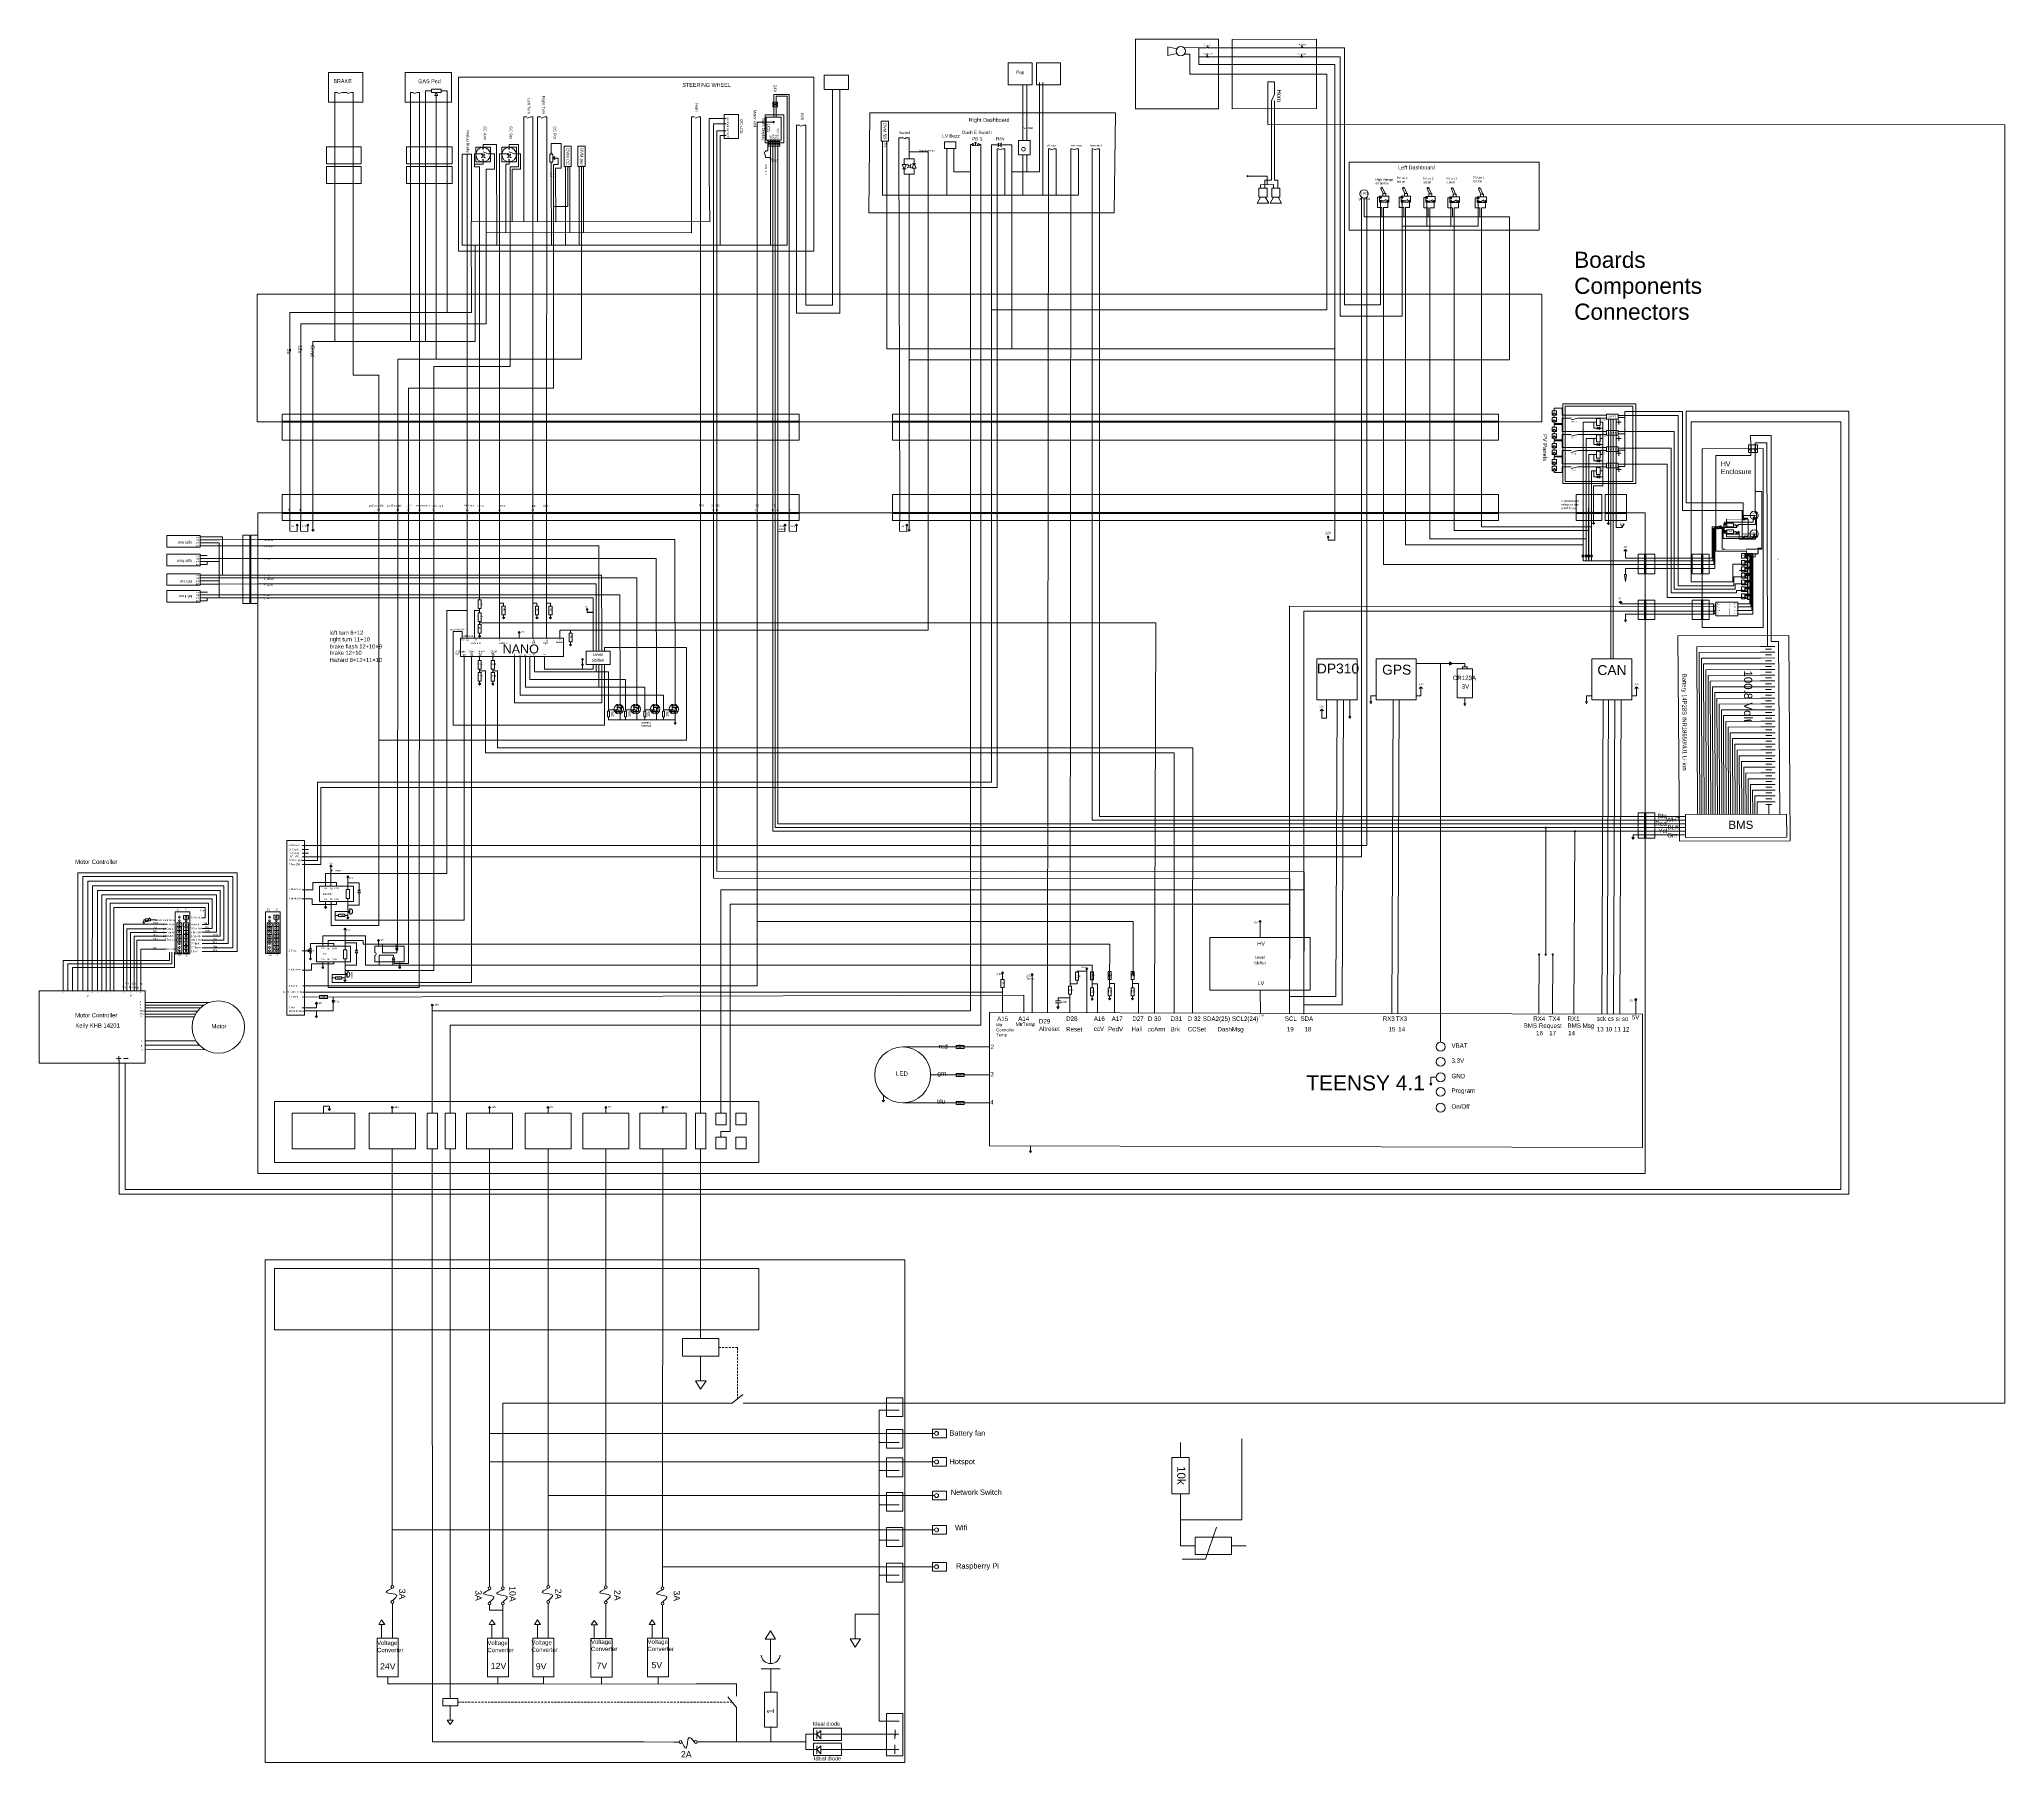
# Model space of a CAD drawing. Header units: inches. Extents: x 4541 to 19811, y -21622 to -6339.
# Drawn here: x 4541 to 8986, y -10905 to -7008 of the extents above; entities that cross this region are included whole.
import ezdxf
from ezdxf.enums import TextEntityAlignment as Align

# ---------------------------------------------------------------- set-up
doc = ezdxf.new("R2010")
doc.units = ezdxf.units.IN
doc.header["$MEASUREMENT"] = 0
doc.linetypes.add('DASHED', pattern=[0.75, 0.5, -0.25])
doc.linetypes.add('DASHED2', pattern=[0.375, 0.25, -0.125])
doc.layers.get('0').update_dxf_attribs({"lineweight": 0})
for name, color, linetype in [('CABLE1IN', 6, 'Continuous'), ('CABLE1OUT', 6, 'Continuous'), ('CABLE2IN', 6, 'Continuous'), ('CABLE2OUT', 6, 'Continuous'), ('CDESC1IN', 5, 'Continuous'), ('CDESC1OUT', 5, 'Continuous'), ('CDESC2IN', 5, 'Continuous'), ('CDESC2OUT', 5, 'Continuous'), ('COUNTER', 7, 'Continuous'), ('GROUP', 5, 'Continuous'), ('LBRK', 7, 'Continuous'), ('LOCATION', 5, 'Continuous'), ('PREFIX', 7, 'Continuous'), ('SNA', 7, 'Continuous'), ('TPOL', 1, 'Continuous'), ('ZONE', 5, 'Continuous')]:
    doc.layers.add(name, color=color, linetype=linetype)
doc.styles.add('GROUP', font='ISOCP.shx', dxfattribs={"height": 2.5})
doc.styles.add('LOCATION', font='ISOCP.shx', dxfattribs={"height": 2.5})
doc.styles.add('PINS', font='ISOCP.shx', dxfattribs={"height": 2.5})
doc.styles.get("Standard").update_dxf_attribs({"font": 'arial.ttf'})
doc.styles.add('SYMBOL', font='ISOCP.shx', dxfattribs={"height": 2.5})
doc.styles.add('TERMINAL', font='ISOCP.shx', dxfattribs={"height": 2.5})
doc.styles.add('ZONE', font='ISOCP.shx', dxfattribs={"height": 2.5})

# ---------------------------------------------------------------- blocks, each defined once
blk = doc.blocks.new('N-Mosfet')
at = {"ltscale": 5}
for p, q in [((0, 0), (0, -3.8)), ((-3.4, -8.3), (-8.9, -8.3)), ((-4.6, -8.3), (-4.6, -10.2)), ((1.6, -10.2), (-4.6, -10.2)), ((-4.2, -9.1), (-3.8, -9.5)), ((-3.8, -9.5), (-3.8, -10.2)), ((-3.8, -10.2), (-2.9, -9.7)), ((-3.8, -10.8), (-3.8, -10.2)), ((-3.8, -10.2), (-2.9, -10.7)), ((-3.4, -11.3), (-3.8, -10.8)), ((-3.4, -3.4), (-3.4, -8.3)), ((-3.4, -8.3), (-3.4, -8.3)), ((-2.9, -9.7), (-2.9, -10.2)), ((-2.9, -10.7), (-2.9, -10.2)), ((-2.4, -3.1), (-2.4, -4.4)), ((-2.4, -3.8), (1.6, -3.8)), ((-2.4, -5.1), (-2.4, -6.4)), ((-2.4, -5.7), (-2.2, -5.6)), ((-2.4, -5.7), (-2.2, -5.9)), ((-2.4, -7.4), (-2.4, -8.8)), ((-2.2, -5.6), (-2.2, -5.9)), ((-2.2, -5.7), (0, -5.7)), ((-1.1, -10.2), (-2, -9.7)), ((-2, -9.7), (-2, -10.2)), ((-1.1, -10.2), (-2, -10.7)), ((-2, -10.7), (-2, -10.2)), ((-1.6, -9.1), (-1.1, -9.5)), ((-1.1, -9.5), (-1.1, -10.2)), ((-1.1, -10.8), (-1.1, -10.2)), ((-0.7, -11.3), (-1.1, -10.8)), ((0, -5.7), (0, -14.5)), ((0.9, -6.2), (0.9, -5.7)), ((0.9, -5.7), (1.6, -5.7)), ((1.6, -5.7), (1, -6.7)), ((1, -6.7), (1.6, -6.7)), ((1.6, -3.8), (1.6, -10.2)), ((2.2, -5.7), (1.6, -5.7)), ((1.6, -5.7), (2.1, -6.7)), ((2.1, -6.7), (1.6, -6.7)), ((2.7, -5.3), (2.2, -5.7))]:
    blk.add_line(p, q, dxfattribs=at)
blk.add_circle((-1.4, -7.4), 5.44, dxfattribs=at)
blk = doc.blocks.new('IEC_PLSK')
for p, q in [((0, -1.5), (0, 0)), ((0, -7.5), (0, -6))]:
    blk.add_line(p, q)
at = {"const_width": 1}
blk.add_lwpolyline([(0, -4.5), (0, -1.5)], dxfattribs=at)
blk.add_arc((0, -4.8), 1.25, 180, 0)
at = {"layer": 'LBRK'}
blk.add_line((0, 0), (0, -7.5), dxfattribs=at)
at = {"layer": 'CABLE1IN', "style": 'TERMINAL'}
blk.add_attdef('CABLE1IN', (-1, 4.5), '', height=2.5, rotation=90, dxfattribs=at)
at = {"layer": 'CABLE1OUT', "style": 'TERMINAL'}
blk.add_attdef('CABLE1OUT', text='', height=2.5, rotation=90, dxfattribs=at).set_placement((-1, -10.1), align=Align.RIGHT)
at = {"layer": 'CABLE2IN', "style": 'TERMINAL'}
blk.add_attdef('CABLE2IN', text='', height=2.5, rotation=90, dxfattribs=at).set_placement((1, 4.5), align=Align.TOP_LEFT)
at = {"layer": 'CABLE2OUT', "style": 'TERMINAL'}
blk.add_attdef('CABLE2OUT', text='', height=2.5, rotation=90, dxfattribs=at).set_placement((1, -10.1), align=Align.TOP_RIGHT)
at = {"layer": 'CDESC1IN', "style": 'SYMBOL', "flags": 1}
blk.add_attdef('CDESC1IN', (0.8, 2.5), '', height=2.5, dxfattribs=at)
at = {"layer": 'CDESC1OUT', "style": 'SYMBOL', "flags": 1}
blk.add_attdef('CDESC1OUT', (1, -10.1), '', height=2.5, dxfattribs=at)
at = {"layer": 'CDESC2IN', "style": 'SYMBOL', "flags": 1}
blk.add_attdef('CDESC2IN', text='', height=2.5, dxfattribs=at).set_placement((-1.2, 2.3), align=Align.RIGHT)
at = {"layer": 'CDESC2OUT', "style": 'SYMBOL', "flags": 1}
blk.add_attdef('CDESC2OUT', text='', height=2.5, dxfattribs=at).set_placement((-0.6, -10.3), align=Align.RIGHT)
at = {"layer": 'COUNTER', "style": 'SYMBOL', "flags": 9}
blk.add_attdef('COUNTER', (0, 0), '', height=2.5, dxfattribs=at)
at = {"layer": 'GROUP', "style": 'GROUP'}
blk.add_attdef('GROUP', (0.2, 3.2), '', height=2.5, dxfattribs=at)
at = {"layer": 'LOCATION', "style": 'LOCATION', "flags": 9}
blk.add_attdef('LOCATION', (0, 0), '', height=2.5, dxfattribs=at)
at = {"layer": 'PREFIX', "style": 'TERMINAL'}
blk.add_attdef('PREFIX', text='', height=2.5, dxfattribs=at).set_placement((-1.4, -3.7), align=Align.RIGHT)
at = {"layer": 'SNA', "style": 'SYMBOL', "flags": 1}
blk.add_attdef('SNA', (-1, 0.5), '', height=2.5, rotation=90, dxfattribs=at)
at = {"layer": 'TPOL', "style": 'PINS', "flags": 8}
for tag, p in [('CN1', (0, 0)), ('CN2', (0, -7.5))]:
    blk.add_attdef(tag, p, '', height=0.02, dxfattribs=at)
at = {"layer": 'ZONE', "style": 'ZONE', "flags": 9}
blk.add_attdef('ZONE', (0, 0), '', height=2.5, dxfattribs=at)

msp = doc.modelspace()

# ---------------------------------------------------------------- linework, layer by layer
at = {"color": 6}
for p, q in [((7183.7, -7025.6), (7183.7, -7023.4)), ((7397.1, -7025.6), (7397.1, -7023.4)), ((7180.1, -7048.3), (7163.4, -7048.3)), ((7182.9, -7046.5), (7182.9, -7044.3)), ((7396.3, -7046.5), (7396.3, -7044.3)), ((6188.8, -7260.5), (6188.8, -7236.5)), ((6183.6, -7262.9), (6183.6, -7260.5)), ((6183.6, -7260.5), (6188.8, -7260.5)), ((7733.7, -7430.9), (7733.7, -7394.1)), ((7795.4, -7394.1), (7795.4, -7430.9))]:
    msp.add_line(p, q, dxfattribs=at)
for p, q in [((7113.6, -7029.7), (7093.4, -7025.2)), ((7093.4, -7025.2), (7093.4, -7035.1)), ((7093.4, -7044.9), (7093.4, -7035.1)), ((7113.6, -7040.4), (7093.4, -7044.9)), ((7185.5, -7048.3), (7393.5, -7048.3)), ((7186.3, -7027.3), (7394.4, -7027.3)), ((5438.9, -7128.8), (5435.2, -7135.1)), ((5435.2, -7135.1), (5438.9, -7135)), ((5438.9, -7128.8), (5442.6, -7135.1)), ((5442.6, -7135.1), (5438.9, -7135)), ((7328.3, -7147.3), (7328.3, -7326.6)), ((7334.9, -7147.3), (7334.9, -7326.6)), ((6508.6, -7230.8), (6500.3, -7230.8)), ((6508.6, -7230.8), (6508.6, -7263.1)), ((6508.6, -7263.1), (6508.6, -7278.8)), ((6515.3, -7290.2), (6523.5, -7290.2)), ((6715.5, -7246.8), (6740.5, -7246.8)), ((6821.6, -9208.8), (6823.5, -7255.7)), ((6872.4, -9149.1), (6874.2, -7255.7)), ((5736.6, -7295.8), (5736.6, -7386.6)), ((7312.8, -7330.7), (7312.8, -7326.6)), ((7328.3, -7326.6), (7312.8, -7326.6)), ((7334.9, -7326.6), (7342, -7326.6)), ((7342, -7326.6), (7342, -7345.2)), ((7576.6, -7373.7), (7581.5, -7373.7)), ((7581.5, -7373.7), (7587.4, -7370.5)), ((7589.5, -7373.6), (7586.3, -7373.6)), ((7625.7, -7373.7), (7630.6, -7373.7)), ((7630.6, -7373.7), (7636.5, -7370.5)), ((7638.6, -7373.6), (7635.4, -7373.6)), ((7681.2, -7374.2), (7686.2, -7374.2)), ((7686.2, -7374.2), (7692, -7371)), ((7694.1, -7374.1), (7691, -7374.1)), ((7735.9, -7374.7), (7740.9, -7374.7)), ((7740.9, -7374.7), (7746.7, -7371.5)), ((7748.8, -7374.6), (7745.7, -7374.6)), ((7750.7, -7389.7), (7750.7, -7377.3)), ((7797.6, -7374.7), (7802.6, -7374.7)), ((7802.6, -7374.7), (7808.4, -7371.5)), ((7810.5, -7374.6), (7807.4, -7374.6)), ((5736.6, -7386.6), (5703.8, -7386.6)), ((7686.3, -7393.6), (7686.3, -8137.4)), ((7741, -7394.1), (7741, -8119.2)), ((5438.9, -7727), (5438.9, -7731.7)), ((7967.6, -7853.2), (7962.5, -7858.3)), ((7967.7, -7868.4), (7962.6, -7873.4)), ((7967.5, -7842.3), (7985.2, -7842.3)), ((7967.5, -7858.3), (7967.6, -7863.5)), ((7972.5, -7858.3), (7967.6, -7853.2)), ((7972.5, -7873.4), (7967.7, -7868.4)), ((7985.2, -7858), (8085.4, -7858)), ((7985.2, -7877.2), (7985.2, -7864.8)), ((7985.5, -7864.8), (8005.7, -7864.8)), ((8020.7, -7864.8), (8005.7, -7868.8)), ((8020.7, -7864.8), (8085.4, -7864.8)), ((8063.4, -7865.8), (8063.4, -7881.8)), ((8071.4, -7865.8), (8063.4, -7865.8)), ((8071.4, -7881.8), (8071.4, -7865.8)), ((8095.3, -7866.9), (8095.3, -8409.4)), ((8101.2, -7866.9), (8101.2, -8409.4)), ((7967.6, -7890), (7962.5, -7895.1)), ((7967.7, -7905.2), (7962.6, -7910.2)), ((7967.5, -7879.1), (7985.2, -7879.1)), ((7967.5, -7895.1), (7967.6, -7900.2)), ((7967.6, -7873.4), (7967.6, -7877.2)), ((7967.6, -7877.2), (7985.2, -7877.2)), ((7972.5, -7895.1), (7967.6, -7890)), ((7967.6, -7910.2), (7967.6, -7914)), ((7972.5, -7910.2), (7967.7, -7905.2)), ((7985.2, -7894.8), (8085.4, -7894.8)), ((7985.2, -7914), (7985.2, -7901.6)), ((7985.5, -7901.5), (8005.7, -7901.5)), ((8020.7, -7901.5), (8005.7, -7905.5)), ((8020.7, -7901.5), (8085.4, -7901.5)), ((8032.7, -8083.7), (8032.7, -7873.8)), ((8032.7, -7873.8), (8063.4, -7873.8)), ((8057.4, -7887.5), (8057.4, -7873.8)), ((8077.4, -7887.5), (8057.4, -7887.5)), ((8057.4, -7924.3), (8057.4, -7910.6)), ((8063.4, -7881.8), (8071.4, -7881.8)), ((8063.4, -7902.6), (8063.4, -7918.6)), ((8071.4, -7902.6), (8063.4, -7902.6)), ((8070.4, -7884.5), (8064.4, -7887.5)), ((8064.4, -7890.5), (8064.4, -7884.5)), ((8064.4, -7887.5), (8070.4, -7890.5)), ((8070.4, -7890.5), (8070.4, -7884.5)), ((8071.4, -7918.6), (8071.4, -7902.6)), ((7967.7, -7926.8), (7962.5, -7931.8)), ((7967.7, -7941.9), (7962.6, -7947)), ((7967.5, -7921.9), (7967.5, -7916)), ((7967.5, -7931.8), (7967.6, -7937)), ((7967.6, -7914), (7985.2, -7914)), ((7967.6, -7915.9), (7985.2, -7915.9)), ((7967.6, -7947), (7967.6, -7950.8)), ((7967.6, -7950.8), (7985.2, -7950.8)), ((7967.6, -7952.7), (7985.3, -7952.7)), ((7967.6, -7958.7), (7967.6, -7952.8)), ((7972.5, -7931.8), (7967.7, -7926.8)), ((7972.5, -7947), (7967.7, -7941.9)), ((7985.2, -7916), (7985.2, -7931.6)), ((7985.2, -7931.6), (8085.4, -7931.6)), ((7985.2, -7950.8), (7985.2, -7938.4)), ((7985.3, -7952.8), (7985.3, -7968.4)), ((7985.5, -7938.3), (8005.7, -7938.3)), ((8020.7, -7938.3), (8005.7, -7942.3)), ((8020.7, -7938.3), (8085.4, -7938.3)), ((8077.4, -7924.3), (8057.4, -7924.3)), ((8057.4, -7961.1), (8057.4, -7947.4)), ((8063.4, -7918.6), (8071.4, -7918.6)), ((8063.4, -7939.4), (8063.4, -7955.4)), ((8071.4, -7939.4), (8063.4, -7939.4)), ((8063.4, -7955.4), (8071.4, -7955.4)), ((8070.4, -7921.3), (8064.4, -7924.3)), ((8064.4, -7927.3), (8064.4, -7921.3)), ((8064.4, -7924.3), (8070.4, -7927.3)), ((8070.4, -7927.3), (8070.4, -7921.3)), ((8071.4, -7955.4), (8071.4, -7939.4)), ((8427.1, -7934), (8406.8, -7934.1)), ((8421.9, -7926.1), (8421.8, -7920.8)), ((8421.9, -7941.1), (8421.9, -7945.8)), ((7967.7, -7963.6), (7962.6, -7968.6)), ((7967.8, -7978.7), (7962.7, -7983.8)), ((7967.6, -7968.6), (7967.6, -7973.8)), ((7967.6, -7983.8), (7967.6, -7987.6)), ((7967.6, -7987.6), (7985.3, -7987.6)), ((7972.5, -7968.6), (7967.7, -7963.6)), ((7972.6, -7983.8), (7967.8, -7978.7)), ((7985.3, -7968.4), (8085.5, -7968.4)), ((7985.3, -7987.6), (7985.3, -7975.2)), ((7985.6, -7975.1), (8005.8, -7975.1)), ((8020.8, -7975.1), (8005.8, -7979.1)), ((8020.8, -7975.1), (8085.5, -7975.1)), ((8051.7, -7984.2), (8057.4, -7984.2)), ((8051.7, -8083.7), (8051.7, -7984.2)), ((8077.4, -7961.1), (8057.4, -7961.1)), ((8057.4, -7984.2), (8063.4, -7984.2)), ((8057.4, -7997.9), (8057.4, -7984.2)), ((8077.4, -7997.9), (8057.4, -7997.9)), ((8063.4, -7976.2), (8063.4, -7992.2)), ((8071.4, -7976.2), (8063.4, -7976.2)), ((8063.4, -7992.2), (8071.4, -7992.2)), ((8070.4, -7958.1), (8064.4, -7961.1)), ((8064.4, -7964.1), (8064.4, -7958.1)), ((8064.4, -7961.1), (8070.4, -7964.1)), ((8070.4, -7994.9), (8064.4, -7997.9)), ((8064.4, -8000.9), (8064.4, -7994.9)), ((8064.4, -7997.9), (8070.4, -8000.9)), ((8070.4, -7964.1), (8070.4, -7958.1)), ((8070.4, -8000.9), (8070.4, -7994.9)), ((8071.4, -7992.2), (8071.4, -7976.2)), ((8112.5, -7968.7), (8134.5, -7968.7)), ((8032.7, -8151.4), (8032.7, -8083.7)), ((8397, -8061.1), (8397, -8061.2)), ((8420.9, -8084.9), (8422.7, -8084.9)), ((4954.9, -8219.5), (4954.9, -8133.5)), ((7741, -8119.2), (8045.4, -8119.2)), ((8358.3, -8118.6), (8354.3, -8118.6)), ((8373, -8106.3), (8377.1, -8106.3)), ((8373.1, -8121.7), (8377.2, -8121.7)), ((8397.5, -8093.5), (8398.4, -8093.5)), ((8397.5, -8133.8), (8398.4, -8133.8)), ((8405.6, -8093.5), (8406.5, -8093.5)), ((8405.6, -8133.8), (8406.5, -8133.8)), ((8406.5, -8093.5), (8406.5, -8133.8)), ((8420.8, -8127), (8422.6, -8127)), ((7686.3, -8137.4), (8039.7, -8137.4)), ((8398.8, -8171.2), (8400.2, -8171.2)), ((8398.8, -8172.6), (8400.2, -8172.6)), ((8398.8, -8174), (8400.2, -8174)), ((8398.8, -8175.4), (8400.2, -8175.4)), ((8398.8, -8176.8), (8400.2, -8176.8)), ((8398.8, -8178.2), (8400.2, -8178.2)), ((8398.8, -8179.6), (8400.7, -8179.6)), ((8427.7, -8161.4), (8428.7, -8161.4)), ((8436, -8161.4), (8436.9, -8161.4)), ((8032.7, -8187.5), (8301.8, -8187.5)), ((8045.4, -8187.5), (8301.8, -8187.5)), ((8051.7, -8187.5), (8301.8, -8187.5)), ((8398.8, -8181), (8400.2, -8181)), ((8398.8, -8187.2), (8400.2, -8187.2)), ((8398.8, -8188.6), (8400.2, -8188.6)), ((8398.8, -8190), (8400.2, -8190)), ((8398.8, -8191.4), (8400.2, -8191.4)), ((8398.8, -8192.8), (8400.2, -8192.8)), ((8398.8, -8194.2), (8400.2, -8194.2)), ((8398.8, -8195.6), (8400.2, -8195.6)), ((8398.8, -8197), (8400.2, -8197)), ((8398.8, -8201.7), (8400.2, -8201.7)), ((8398.8, -8203.1), (8400.2, -8203.1)), ((8398.8, -8204.5), (8400.2, -8204.5)), ((8398.8, -8205.9), (8400.2, -8205.9)), ((8398.8, -8207.3), (8400.2, -8207.3)), ((8398.8, -8208.7), (8400.2, -8208.7)), ((8398.8, -8210.1), (8400.2, -8210.1)), ((8398.8, -8211.5), (8400.2, -8211.5)), ((8398.8, -8216.2), (8400.2, -8216.2)), ((8398.8, -8217.6), (8400.2, -8217.6)), ((8398.8, -8219), (8400.2, -8219)), ((8398.8, -8220.4), (8400.2, -8220.4)), ((8398.8, -8221.8), (8400.2, -8221.8)), ((8398.8, -8223.2), (8400.2, -8223.2)), ((8473, -8183.7), (8474, -8183.7)), ((8398.8, -8224.6), (8400.2, -8224.6)), ((8398.8, -8225.9), (8400.2, -8225.9)), ((8398.8, -8231.6), (8400.2, -8231.6)), ((8398.8, -8233), (8400.2, -8233)), ((8398.8, -8234.4), (8400.2, -8234.4)), ((8398.8, -8235.8), (8400.2, -8235.8)), ((8398.8, -8237.2), (8400.2, -8237.2)), ((8398.8, -8238.6), (8400.2, -8238.6)), ((8398.8, -8240), (8400.2, -8240)), ((8398.8, -8241.4), (8400.2, -8241.4)), ((8398.8, -8246.8), (8400.2, -8246.8)), ((8398.8, -8248.2), (8400.2, -8248.2)), ((8398.8, -8249.6), (8400.2, -8249.6)), ((8398.8, -8251), (8400.2, -8251)), ((8398.8, -8252.4), (8400.2, -8252.4)), ((8398.8, -8253.8), (8400.2, -8253.8)), ((8398.8, -8255.2), (8400.2, -8255.2)), ((8398.8, -8256.6), (8400.2, -8256.6)), ((8398.8, -8262.6), (8400.2, -8262.6)), ((8398.8, -8264), (8400.2, -8264)), ((8398.8, -8265.4), (8400.2, -8265.4)), ((8398.8, -8266.8), (8400.2, -8266.8)), ((8398.8, -8268.2), (8400.2, -8268.2)), ((5536.9, -8299.8), (5525, -8299.8)), ((5525, -8299.8), (5525, -8362.5)), ((5536.9, -8295.6), (5536.9, -8304.8)), ((5591, -8283.1), (5581.8, -8283.1)), ((5591, -8283.1), (5591, -8290.3)), ((5591, -8309.8), (5591, -8315.6)), ((5666.4, -8283.1), (5657.2, -8283.1)), ((5666.4, -8283.1), (5666.4, -8290.3)), ((5666.4, -8309.8), (5666.4, -8315.6)), ((5697, -8283.1), (5687.8, -8283.1)), ((5697, -8283.1), (5697, -8290.3)), ((5697, -8309.8), (5697, -8315.6)), ((8383.2, -8284.6), (8383.2, -8284.6)), ((8383.2, -8291.8), (8383.2, -8291.8)), ((8383.2, -8299.6), (8383.2, -8299.6)), ((8383.2, -8307.9), (8383.2, -8307.9)), ((8398.8, -8269.6), (8400.2, -8269.6)), ((8398.8, -8271), (8400.2, -8271)), ((8398.8, -8272.4), (8400.2, -8272.4)), ((5536.9, -8324.3), (5536.9, -8331.5)), ((5536.9, -8351.1), (5536.9, -8356.8)), ((5742.5, -8344.2), (5742.5, -8351.4)), ((5742.5, -8370.9), (5742.5, -8376.7)), ((8474.6, -8369.7), (8477.6, -8760.2)), ((5536.9, -8404), (5536.9, -8413.2)), ((5536.9, -8432.7), (5536.9, -8439.9)), ((5566.6, -8404), (5566.6, -8413.2)), ((5566.6, -8432.7), (5566.6, -8439.9)), ((7731, -8423.2), (7731, -8415.9)), ((7731, -8419.5), (7734.5, -8416.5)), ((7731, -8419.5), (7734.5, -8422.6)), ((7734.5, -8416.5), (7734.5, -8419.5)), ((7734.5, -8422.6), (7734.5, -8419.5)), ((5536.9, -8459.5), (5536.9, -8465.2)), ((5566.6, -8459.5), (5566.6, -8465.2)), ((5828.2, -8524.6), (5828.2, -8527.1)), ((5846.8, -8528.3), (5845.2, -8528.3)), ((5846.8, -8527), (5845.9, -8526.1)), ((5845.9, -8526.1), (5846.8, -8527)), ((5846.8, -8528.3), (5846.8, -8527)), ((5846.8, -8527), (5846.8, -8529.6)), ((5846.8, -8528.3), (5848.7, -8527.2)), ((5852.2, -8528.3), (5846.8, -8528.3)), ((5848.7, -8529.3), (5846.8, -8528.3)), ((5846.8, -8529.6), (5846.8, -8528.3)), ((5846.8, -8529.6), (5847.7, -8530.5)), ((5847.7, -8530.5), (5846.8, -8529.6)), ((5848.7, -8527.2), (5848.7, -8529.3)), ((5849.6, -8515.4), (5849.6, -8514)), ((5849.6, -8514), (5849.6, -8516.7)), ((5854.4, -8515.4), (5849.6, -8515.4)), ((5849.6, -8516.7), (5849.6, -8515.4)), ((5849.6, -8515.4), (5857.6, -8515.4)), ((5849.6, -8519.4), (5849.6, -8518.1)), ((5849.6, -8518.1), (5849.6, -8520.7)), ((5850.1, -8519.1), (5849.6, -8519.4)), ((5849.6, -8519.4), (5850.1, -8519.7)), ((5850.1, -8519.7), (5849.6, -8519.4)), ((5849.6, -8520.7), (5849.6, -8519.4)), ((5849.6, -8519.4), (5850.1, -8519.7)), ((5849.6, -8522.8), (5849.6, -8525.4)), ((5850.1, -8519.4), (5850.1, -8519.1)), ((5854.4, -8519.4), (5850.1, -8519.4)), ((5850.1, -8519.7), (5850.1, -8519.4)), ((5850.1, -8519.4), (5854.4, -8519.4)), ((5852.2, -8528.3), (5850.3, -8527.2)), ((5850.3, -8527.2), (5850.3, -8529.3)), ((5850.3, -8529.3), (5852.2, -8528.3)), ((5852.2, -8527), (5851.3, -8526.1)), ((5851.3, -8526.1), (5852.2, -8527)), ((5852.2, -8528.3), (5852.2, -8527)), ((5852.2, -8527), (5852.2, -8529.6)), ((5854.4, -8528.3), (5852.2, -8528.3)), ((5852.2, -8529.6), (5852.2, -8528.3)), ((5852.2, -8529.6), (5853.1, -8530.5)), ((5853.1, -8530.5), (5852.2, -8529.6)), ((5854.4, -8528.3), (5854.4, -8519.4)), ((5854.4, -8519.4), (5854.4, -8546.8)), ((5857.6, -8528.3), (5854.4, -8528.3)), ((5854.4, -8546.8), (5854.4, -8528.3)), ((5858.9, -8519.4), (5856.3, -8519.4)), ((5856.3, -8519.4), (5856.3, -8520.3)), ((5856.3, -8520.3), (5856.3, -8519.4)), ((5856.3, -8519.4), (5857.6, -8519.4)), ((5857.6, -8519.4), (5856.5, -8521.3)), ((5856.5, -8521.3), (5858.6, -8521.3)), ((5857.6, -8515.4), (5857.6, -8521.3)), ((5858.6, -8521.3), (5857.6, -8519.4)), ((5858.6, -8521.3), (5857.6, -8519.4)), ((5857.6, -8519.4), (5858.9, -8519.4)), ((5857.6, -8519.4), (5857.6, -8528.3)), ((5857.6, -8521.3), (5858.6, -8521.3)), ((5858.9, -8519.4), (5859.7, -8518.5)), ((5859.7, -8518.5), (5858.9, -8519.4)), ((8078.1, -8501.8), (8075.2, -9212.4)), ((8090.6, -8501.8), (8087.6, -9212.4)), ((8104.6, -8501.8), (8101.6, -9212.4)), ((8118.6, -8501.8), (8115.6, -9212.4)), ((5178, -8699.9), (5178, -8699.9)), ((7948.3, -8790.7), (7948.3, -9077.7)), ((8014.4, -8799), (8011.6, -9212.2)), ((5149.5, -8840.2), (5135.8, -8840.2)), ((5135.8, -8848.3), (5149.5, -8848.3)), ((4978.3, -8901.6), (4639.3, -8901.6)), ((4639.3, -8901.6), (4639.3, -9159.8)), ((4978.3, -9062.6), (4978.3, -8901.6)), ((5238.7, -8915.3), (5264.7, -8915.3)), ((5238.7, -8930.9), (5238.7, -8922.8)), ((5264.7, -8932), (5261.6, -8937.8)), ((5261.6, -8932), (5267.7, -8932)), ((5264.7, -8915.3), (5264.7, -8932)), ((5264.7, -8932), (5267.7, -8937.8)), ((5238.7, -8958.1), (5238.7, -8951.1)), ((5238.7, -8977.4), (5238.7, -8958.1)), ((5264.7, -8966.1), (5238.7, -8966.1)), ((5238.7, -8977.4), (5243.2, -8977.4)), ((5243.2, -8980.2), (5243.2, -8973.9)), ((5261.6, -8937.8), (5264.7, -8937.8)), ((5267.7, -8937.8), (5264.7, -8937.8)), ((5264.7, -8937.8), (5264.7, -8966.1)), ((5217.4, -8989.3), (5209.8, -8989.3)), ((5238.7, -8980.2), (5243.2, -8980.2)), ((5243.2, -8980.2), (5243.2, -8986.5)), ((4909.3, -9062.6), (4978.3, -9062.6)), ((5148.8, -9071.5), (5148.8, -9066.6)), ((5278.9, -9035.3), (5182.1, -9035.3)), ((5182.1, -9035.3), (5182.1, -9058.7)), ((5208.8, -9045.8), (5194.6, -9045.8)), ((5194.6, -9045.8), (5194.6, -9058.7)), ((5273.5, -9045.8), (5208.8, -9045.8)), ((5232.4, -9051.3), (5258.4, -9051.3)), ((5232.4, -9066.9), (5232.4, -9058.7)), ((5258.4, -9068), (5255.3, -9073.7)), ((5255.3, -9068), (5261.4, -9068)), ((5258.4, -9051.3), (5258.4, -9068)), ((5258.4, -9068), (5261.4, -9073.7)), ((5273.5, -9054.1), (5273.5, -9045.8)), ((5317.2, -9054.1), (5273.5, -9054.1)), ((5278.9, -9101.5), (5278.9, -9035.3)), ((5348.1, -9054.1), (5317.2, -9054.1)), ((5317.2, -9054.1), (5317.2, -9058.7)), ((5317.2, -9074), (5317.2, -9058.7)), ((5349.6, -9070.5), (5346.6, -9064.7)), ((5346.6, -9064.7), (5349.6, -9064.7)), ((5348.1, -9058.7), (5348.1, -9054.1)), ((5348.1, -9064.7), (5348.1, -9058.7)), ((5348.3, -9066.1), (5349.2, -9066.1)), ((5349.6, -9070.5), (5352.7, -9064.7)), ((5352.7, -9064.7), (5349.6, -9064.7)), ((5351.7, -9066.2), (5350.4, -9066.2)), ((5351, -9064.7), (5351, -9058.7)), ((5351, -9066.7), (5351, -9065.6)), ((5135.8, -9069.1), (5148.8, -9069.1)), ((5232.4, -9094.1), (5232.4, -9087.1)), ((5232.4, -9120.3), (5232.4, -9094.1)), ((5258.4, -9102), (5232.4, -9102)), ((5255.3, -9073.7), (5258.4, -9073.7)), ((5261.4, -9073.7), (5258.4, -9073.7)), ((5258.4, -9073.7), (5258.4, -9102)), ((5309.4, -9101.5), (5278.9, -9101.5)), ((5341.8, -9078.8), (5309.4, -9078.8)), ((5309.4, -9078.8), (5309.4, -9094.1)), ((5309.4, -9094.1), (5309.4, -9101.5)), ((5309.4, -9101.5), (5340.4, -9101.5)), ((5349.6, -9074), (5317.2, -9074)), ((5341.8, -9082.4), (5338.8, -9088.1)), ((5338.8, -9088.1), (5341.8, -9088.1)), ((5340.3, -9088.1), (5340.3, -9094.1)), ((5340.4, -9101.5), (5340.3, -9094.1)), ((5340.5, -9087.4), (5341.4, -9087.4)), ((5341.8, -9082.4), (5341.8, -9078.8)), ((5341.8, -9082.4), (5344.9, -9088.1)), ((5344.9, -9088.1), (5341.8, -9088.1)), ((5343.9, -9087.3), (5342.6, -9087.3)), ((5343.2, -9086.8), (5343.2, -9087.9)), ((5343.2, -9088.1), (5343.2, -9094.1)), ((5349.6, -9070.5), (5349.6, -9074)), ((5356.1, -9094.1), (5356.1, -9105.6)), ((6922.2, -9111.4), (6922.2, -9117.1)), ((7933.3, -9077.7), (7932.9, -9212.1)), ((7964.2, -9077.7), (7963.8, -9212.2)), ((5211.1, -9130.7), (5203.5, -9130.7)), ((5232.4, -9120.3), (5236.9, -9120.3)), ((5232.4, -9123), (5236.9, -9123)), ((5236.9, -9123), (5236.9, -9116.7)), ((5236.9, -9123), (5236.9, -9129.4)), ((6922.2, -9135), (6922.2, -9153.3)), ((6961.8, -9122.6), (6961.8, -9116.4)), ((6961.8, -9134.4), (6961.8, -9152.7)), ((7013.8, -9122.6), (7013.8, -9116.4)), ((7013.8, -9134.4), (7013.8, -9152.7)), ((5203.6, -9181.9), (5203.3, -9182.2)), ((5203.6, -9181.9), (5207.9, -9181.9)), ((5205.6, -9182.2), (5205.5, -9173.7)), ((5208.3, -9181.6), (5207.9, -9181.9)), ((6839.2, -9182.7), (6851.1, -9182.7)), ((6839.2, -9187), (6851.1, -9187)), ((6493.8, -9286.6), (6689.8, -9286.6)), ((6557, -9349.9), (6689.8, -9349.9)), ((6493.8, -9413.1), (6689.8, -9413.1)), ((5339.3, -10492), (5339.3, -10504)), ((5559.2, -10495.5), (5559.2, -10507.4)), ((5589.1, -10495.5), (5589.1, -10507.4)), ((5691.7, -10492), (5691.7, -10504)), ((5822.4, -10492), (5822.2, -10504.9)), ((5950.3, -10495.5), (5950.3, -10507.4)), ((5339.5, -10556.6), (5339.5, -10544.7)), ((5559.4, -10560.1), (5559.4, -10548.2)), ((5589.3, -10560.1), (5589.3, -10548.2)), ((5691.9, -10556.6), (5691.9, -10544.7)), ((5822.5, -10557.6), (5822.5, -10545.6)), ((5950.5, -10560.1), (5950.5, -10548.2)), ((5976.1, -10858.2), (5988.1, -10858.2)), ((6040.8, -10858), (6028.8, -10858))]:
    msp.add_line(p, q)
at = {"color": 1}
for p, q in [((7163.4, -7027.3), (7129.8, -7027.2)), ((7163.4, -7065.3), (7471.5, -7065.3)), ((7471.5, -7065.3), (7471.5, -8141.1)), ((6774.9, -7237.3), (6774.9, -7111.2)), ((7334.9, -7104.3), (7319.8, -7104.3)), ((7319.8, -7104.3), (7319.8, -7200.8)), ((7334.9, -7132), (7328.3, -7147.3)), ((6016.1, -7183.8), (6016.1, -7445.9)), ((6016.1, -7183.8), (6023, -7183.8)), ((6094.4, -7187.5), (6056.3, -7187.5)), ((6056.3, -7187.5), (6056.3, -7314.1)), ((6457.7, -7238.9), (6457.7, -7708.5)), ((6485.3, -7230.8), (6485.3, -7230.8)), ((6485.3, -7230.8), (6487, -8079)), ((6658.5, -7248), (6658.5, -7241.3)), ((6670.8, -7246.1), (6667.1, -7246.1)), ((5518.2, -7421.3), (5518.2, -7267.8)), ((5555.9, -7266.9), (5544.7, -7263.1)), ((5570.7, -7266.9), (5555.9, -7266.9)), ((5570.7, -7301.8), (5570.7, -7266.9)), ((5614.7, -7266.9), (5603.5, -7263.1)), ((5629.4, -7266.9), (5614.7, -7266.9)), ((5629.4, -7301.8), (5629.4, -7266.9)), ((5551.6, -7310.6), (5551.6, -7301.8)), ((5551.6, -7301.8), (5570.7, -7301.8)), ((5551.6, -7310.6), (5551.6, -7444.3)), ((5610.4, -7310.6), (5610.4, -7301.8)), ((5610.4, -7301.8), (5629.4, -7301.8)), ((5610.4, -7310.6), (5610.4, -7421.3)), ((6057.2, -7419.6), (5517.5, -7421.3)), ((5518.2, -7625.9), (5517.5, -7421.3)), ((5551.6, -7445), (5551.6, -7651.8)), ((5463.3, -7626), (5518.1, -7625.9)), ((5132.1, -7651.9), (5551.6, -7651.9)), ((6457.7, -7708.5), (6740.5, -7708.5)), ((5107.6, -8120.7), (5107.8, -8079)), ((5131.9, -8120.7), (5132.1, -8079)), ((6211.1, -8120.7), (6211.2, -8079)), ((6486.9, -8120.7), (6487, -8079)), ((5124.1, -8120.8), (5107.6, -8120.7)), ((5124.1, -8120.8), (5124, -8107.6)), ((5148.4, -8120.8), (5131.9, -8120.7)), ((5148.4, -8120.8), (5148.3, -8107.6)), ((6227.5, -8120.8), (6211.1, -8120.7)), ((6227.5, -8120.8), (6227.5, -8107.6)), ((6503.3, -8120.8), (6486.9, -8120.7)), ((6503.3, -8120.8), (6503.2, -8107.6)), ((8392.4, -8126.8), (8392.4, -8130.6)), ((7471.5, -8141.1), (7456.1, -8141.1)), ((8117.3, -8284.7), (8117.3, -8278.8)), ((5626.3, -8362.5), (5626.3, -8350.5)), ((5683.9, -8432.3), (5683.9, -8404)), ((5200.6, -8886.4), (5200.6, -8878.6)), ((5200.6, -8888.9), (5200.6, -8922.8)), ((5201, -8886.7), (5203.3, -8886.7)), ((5201, -8888.5), (5203.3, -8888.5)), ((5238.7, -8915.3), (5238.7, -8903.5)), ((5238.7, -8922.8), (5238.7, -8915.3)), ((5232.4, -9051.3), (5232.4, -9021.1)), ((7302.2, -9039.1), (7302.2, -9004)), ((5232.4, -9058.7), (5232.4, -9051.3)), ((5308.1, -9058.7), (5308.1, -9046.7)), ((6910.5, -9208.5), (6910.5, -9110.8)), ((6719.5, -9134.3), (6719.5, -9120.3)), ((6786.7, -9208.5), (6786.7, -9124)), ((5429.7, -9205.1), (5429.7, -9193.1)), ((7303, -9210.2), (7302.2, -9158.6)), ((8151.8, -9212.3), (8151.8, -9180.7)), ((5339.3, -9436.5), (5339.3, -9424.5)), ((5559.2, -9436.5), (5559.2, -9424.5)), ((5691.7, -9436.5), (5691.7, -9424.5)), ((5822.4, -9436.5), (5822.4, -9424.5)), ((5951.5, -9436.5), (5951.5, -9424.5)), ((5339.5, -10623.1), (5339.5, -10556.6)), ((5589.3, -10623.1), (5589.3, -10560.1)), ((5691.9, -10623.1), (5691.9, -10556.6)), ((5822.5, -10624), (5822.5, -10557.6)), ((5950.5, -10623.1), (5950.5, -10560.1)), ((6467.2, -10840.6), (6344.7, -10840.6)), ((5976.1, -10858.2), (5909, -10858)), ((6195.6, -10858), (6040.8, -10858)), ((6467, -10875), (6344.7, -10875))]:
    msp.add_line(p, q, dxfattribs=at)
at = {"color": 3}
for p, q in [((6765.2, -7237.3), (6765.2, -7111.2)), ((6811, -7360.9), (6811, -7105.8)), ((6094.4, -7226.1), (6080.8, -7226.1)), ((6080.8, -7226.1), (6080.8, -7314.1)), ((6194.4, -7314.1), (6194.4, -7236.5)), ((6447.8, -7238.9), (6447.8, -7360.9)), ((5497.2, -7267.8), (5497.2, -7473.5)), ((5574.7, -7246.5), (5575.6, -7473.4)), ((6183.6, -7272.5), (6183.6, -7275.7)), ((6183.6, -7275.7), (6194.4, -7275.7)), ((6593.8, -7255.1), (6593.8, -7360.9)), ((6720.4, -7255.7), (6712.1, -7258.3)), ((6724.9, -7255.7), (6720.4, -7255.7)), ((6724.9, -7255.7), (6724.9, -7360.9)), ((6765.2, -7282.2), (6765.2, -7360.9)), ((6840.7, -7255.7), (6840.7, -7360.9)), ((6891.4, -7255.7), (6891.4, -7360.9)), ((5699, -7307.6), (5699.4, -7473.5)), ((5731.1, -7295.6), (5731.1, -7473.5)), ((5761.8, -7473.5), (5761.8, -7295.6)), ((6080.8, -7314.1), (6080.8, -7473.5)), ((6194.4, -7314.1), (6194.4, -7473.5)), ((6232.3, -7314.1), (6232.3, -7473.5)), ((6508.4, -7360.9), (6508.4, -7312.9)), ((7318, -7317.8), (7274.2, -7317.8)), ((7318.1, -7337), (7318, -7317.8)), ((6447.8, -7360.9), (6508.4, -7360.9)), ((7303.3, -7337), (7332.5, -7336.9)), ((7303.3, -7337), (7303.3, -7345.2)), ((7332.5, -7336.9), (7332.5, -7345.2)), ((7537.5, -7367.2), (7537.5, -7409.9)), ((7577.9, -7393.1), (7577.9, -7409.9)), ((7627, -7393.1), (7627, -7409.9)), ((7682.5, -7393.6), (7682.5, -7409.9)), ((7737.2, -7394.1), (7737.2, -7409.9)), ((7798.9, -7394.1), (7798.9, -7409.9)), ((6232.3, -7473.5), (5497.2, -7473.5)), ((5527.1, -7473.5), (5527.1, -7691.2)), ((5527.1, -7691.2), (5159.9, -7691.2)), ((5159.9, -7691.2), (5159.9, -8079)), ((8071.4, -7873.8), (8077.4, -7873.8)), ((8071.4, -7910.6), (8077.4, -7910.6)), ((8411.9, -7926.2), (8411.8, -7904.3)), ((8071.4, -7947.4), (8077.4, -7947.4)), ((8071.4, -7984.2), (8077.4, -7984.2)), ((5159.9, -8079), (5159.9, -8117.2)), ((6508.4, -8079), (6508.4, -8117.2)), ((8404.7, -8181.6), (8404.7, -8171.8)), ((8404.7, -8171.8), (8417.3, -8171.8)), ((8401.3, -8209.5), (8387.9, -8209.5)), ((8401.3, -8194.9), (8401.3, -8195.4)), ((8401.3, -8197.6), (8401.3, -8197.3)), ((8401.3, -8197.6), (8404.7, -8197.6)), ((8401.3, -8212.1), (8404.7, -8212.1)), ((8401.3, -8226.5), (8404.7, -8226.5)), ((8401.3, -8242), (8404.7, -8242)), ((8401.3, -8257.2), (8404.7, -8257.2)), ((8401.3, -8273), (8404.7, -8273)), ((5188.4, -8958.1), (5188.4, -8970)), ((5238.7, -8989.3), (5231.8, -8989.3)), ((5238.7, -8983), (5243.2, -8983)), ((5238.7, -8983), (5238.7, -8994)), ((5151.7, -9086.4), (5156.7, -9086.4)), ((5154.2, -9074.6), (5154.2, -9086.4)), ((5182.1, -9094.1), (5182.1, -9105.9)), ((5232.4, -9130.7), (5225.5, -9130.7)), ((5232.4, -9125.8), (5236.9, -9125.8)), ((5232.4, -9125.8), (5232.4, -9135.6)), ((5167.7, -9205.2), (5140.4, -9205.2)), ((5167.7, -9205.2), (5167.7, -9217.1)), ((6450.1, -9395.5), (6450.1, -9407.4)), ((6783, -9510.1), (6783, -9522)), ((6036.8, -9985.9), (6036.8, -10041.2)), ((6386.1, -10569.5), (6386.1, -10624.8)), ((6195.1, -10681), (6195.1, -10625.7))]:
    msp.add_line(p, q, dxfattribs=at)
at = {"color": 1, "ltscale": 5}
for p, q in [((7334.9, -7104.3), (7334.9, -7132)), ((6711.4, -7245.1), (6709.1, -7242.8)), ((6717.3, -7242.7), (6714.8, -7245.1)), ((5543, -7270.5), (5540.7, -7268.2)), ((5543, -7273.9), (5540.9, -7276.1)), ((5548.9, -7268.1), (5546.4, -7270.5)), ((5546.4, -7273.9), (5549, -7276.6)), ((5601.8, -7270.5), (5599.5, -7268.2)), ((5601.8, -7273.9), (5599.6, -7276.1)), ((5607.6, -7268.1), (5605.2, -7270.5)), ((5605.2, -7273.9), (5607.8, -7276.6)), ((5629.4, -7266.9), (5614.7, -7266.9)), ((5629.4, -7266.9), (5629.4, -7301.8)), ((6510.6, -7293.4), (6513.3, -7290.7)), ((6711.4, -7248.5), (6709.3, -7250.7)), ((6714.8, -7248.5), (6717.5, -7251.2)), ((5570.7, -7301.8), (5551.6, -7301.8)), ((5551.6, -7301.8), (5551.6, -7310.6)), ((5629.4, -7301.8), (5610.4, -7301.8)), ((6504.7, -7290.9), (6507.2, -7293.4)), ((6507.2, -7296.8), (6504.8, -7299.2)), ((6510.6, -7296.8), (6512.8, -7299)), ((7575.5, -7345.6), (7579.4, -7343.9)), ((7624.6, -7345.6), (7628.5, -7343.9)), ((7680.2, -7346.1), (7684, -7344.4)), ((7734.8, -7346.6), (7738.7, -7344.9)), ((7796.6, -7346.6), (7800.4, -7344.9)), ((8127, -7863.7), (8112.4, -7863.7)), ((8127, -7900.4), (8112.4, -7900.4)), ((8127, -7937.2), (8112.4, -7937.2)), ((8127.5, -7974), (8112.5, -7974)), ((5124, -8104.3), (5121.5, -8107.6)), ((5121.5, -8107.6), (5126.5, -8107.7)), ((5124, -8104.3), (5126.5, -8107.7)), ((5148.3, -8104.3), (5145.8, -8107.6)), ((5145.8, -8107.6), (5150.8, -8107.7)), ((5148.3, -8104.3), (5150.8, -8107.7)), ((6227.5, -8104.3), (6225, -8107.6)), ((6225, -8107.6), (6229.9, -8107.7)), ((6227.5, -8104.3), (6229.9, -8107.7)), ((6253.5, -8104.3), (6251, -8107.6)), ((6251, -8107.6), (6256, -8107.7)), ((6253.5, -8104.3), (6256, -8107.7)), ((6503.3, -8104.3), (6500.8, -8107.6)), ((6500.8, -8107.6), (6505.7, -8107.7)), ((6503.3, -8104.3), (6505.7, -8107.7)), ((5780.3, -8304.1), (5780.3, -8295.1)), ((5793.4, -8304.1), (5780.3, -8304.1)), ((5793.4, -8391.9), (5793.4, -8304.1)), ((5626.3, -8347.2), (5623.8, -8350.5)), ((5628.8, -8350.5), (5623.8, -8350.5)), ((5626.3, -8347.2), (5628.8, -8350.5)), ((5769.6, -8420.2), (5767.1, -8423.5)), ((5769.6, -8429.1), (5769.6, -8408.3)), ((5769.6, -8420.2), (5772.1, -8423.5)), ((5793.4, -8432.3), (5793.4, -8422.2)), ((5200.6, -8875.3), (5198.2, -8878.6)), ((5203.1, -8878.6), (5198.2, -8878.6)), ((5200.6, -8875.3), (5203.1, -8878.6)), ((5238.7, -8900.1), (5236.2, -8903.5)), ((5241.2, -8903.5), (5236.2, -8903.5)), ((5238.7, -8900.1), (5241.2, -8903.5)), ((5232.4, -9017.8), (5229.9, -9021.1)), ((5234.9, -9021.1), (5229.9, -9021.1)), ((5232.4, -9017.8), (5234.9, -9021.1)), ((7302.2, -9000.7), (7299.7, -9004)), ((7299.7, -9004), (7304.6, -9004)), ((7302.2, -9000.7), (7304.6, -9004)), ((5308.1, -9043.4), (5305.6, -9046.7)), ((5310.5, -9046.7), (5305.6, -9046.7)), ((5308.1, -9043.4), (5310.5, -9046.7)), ((6910.5, -9107.4), (6908, -9110.8)), ((6908, -9110.8), (6912.9, -9110.8)), ((6910.5, -9107.4), (6912.9, -9110.8)), ((6719.5, -9117), (6717, -9120.3)), ((6717, -9120.3), (6721.9, -9120.4)), ((6719.5, -9117), (6721.9, -9120.4)), ((6786.7, -9120.7), (6784.2, -9124)), ((6784.2, -9124), (6789.2, -9124)), ((6786.7, -9120.7), (6789.2, -9124)), ((4780.3, -9185.9), (4925.3, -9185.9)), ((4780.3, -9192.3), (4912.7, -9192.3)), ((4780.3, -9198.4), (4905.1, -9198.4)), ((5167.7, -9185.6), (5165.2, -9188.9)), ((5170.2, -9188.9), (5165.2, -9188.9)), ((5167.7, -9185.6), (5170.2, -9188.9)), ((5429.7, -9189.8), (5427.3, -9193.1)), ((5432.2, -9193.1), (5427.3, -9193.1)), ((5429.7, -9189.8), (5432.2, -9193.1)), ((8151.8, -9177.3), (8149.3, -9180.6)), ((8149.3, -9180.6), (8154.2, -9180.7)), ((8151.8, -9177.3), (8154.2, -9180.7)), ((4780.3, -9205.4), (4898.8, -9205.4)), ((4780.3, -9212.2), (4894.2, -9212.2)), ((4780.3, -9218.2), (4891.2, -9218.2)), ((4721.7, -9323.3), (4721.7, -9340.4)), ((5339.3, -9421.2), (5336.8, -9424.5)), ((5341.8, -9424.5), (5336.8, -9424.5)), ((5339.3, -9421.2), (5341.8, -9424.5)), ((5559.2, -9421.2), (5556.7, -9424.5)), ((5561.7, -9424.5), (5556.7, -9424.5)), ((5559.2, -9421.2), (5561.7, -9424.5)), ((5691.7, -9421.2), (5689.2, -9424.5)), ((5694.2, -9424.5), (5689.2, -9424.5)), ((5691.7, -9421.2), (5694.2, -9424.5)), ((5822.4, -9421.2), (5819.9, -9424.5)), ((5824.9, -9424.5), (5819.9, -9424.5)), ((5822.4, -9421.2), (5824.9, -9424.5)), ((5951.5, -9421.2), (5949, -9424.5)), ((5953.9, -9424.5), (5949, -9424.5)), ((5951.5, -9421.2), (5953.9, -9424.5))]:
    msp.add_line(p, q, dxfattribs=at)
at = {"color": 7}
for p, q in [((5225.8, -7128.3), (5217.4, -7130.8)), ((5230.2, -7128.3), (5225.8, -7128.3)), ((5230.2, -7128.3), (5237.1, -7128.3)), ((5605.4, -7280.8), (5601.5, -7280.8)), ((5601.5, -7280.8), (5603.5, -7280.8)), ((5603.5, -7280.8), (5605.4, -7280.8)), ((6823.5, -7255.7), (6827, -7255.7)), ((6836.3, -7255.7), (6828, -7258.3)), ((6840.7, -7255.7), (6836.3, -7255.7)), ((6874.2, -7255.7), (6877.7, -7255.7)), ((6887, -7255.7), (6878.7, -7258.3)), ((6891.4, -7255.7), (6887, -7255.7)), ((6922.1, -7255.7), (6925.6, -7255.7)), ((6934.9, -7255.7), (6926.6, -7258.3)), ((6939.3, -7255.7), (6934.9, -7255.7)), ((8051.7, -8106), (8051.7, -8083.7)), ((8051.7, -8106), (8051.7, -8167.8)), ((8035.2, -8178.2), (8030.2, -8178.2)), ((8032.7, -8151.4), (8032.7, -8137.3)), ((8032.7, -8137.3), (8032.7, -8187.5)), ((8032.7, -8178.2), (8035.2, -8178.2)), ((8054.2, -8178.2), (8049.2, -8178.2)), ((8051.7, -8167.8), (8051.7, -8187.5))]:
    msp.add_line(p, q, dxfattribs=at)
at = {"ltscale": 5}
for p, q in [((6207.9, -7136.7), (6207.9, -7184.1)), ((5699, -7267.7), (5699, -7243.8)), ((5699, -7243.8), (5721.1, -7243.8)), ((5544.7, -7290.7), (5525.3, -7290.7)), ((5546.6, -7256.2), (5542.8, -7256.2)), ((5546.6, -7280.8), (5542.8, -7280.8)), ((5544.7, -7256.2), (5544.7, -7246.5)), ((5544.7, -7246.5), (5574.7, -7246.5)), ((5544.7, -7280.8), (5544.7, -7290.7)), ((5570.7, -7266.9), (5555.9, -7266.9)), ((5570.7, -7266.9), (5570.7, -7301.8)), ((5605.4, -7256.2), (5601.5, -7256.2)), ((5605.4, -7280.8), (5601.5, -7280.8)), ((5603.5, -7256.2), (5603.5, -7246.5)), ((5603.5, -7246.5), (5625.1, -7246.5)), ((5625.1, -7246.5), (5625.1, -7296.5)), ((5702.1, -7277), (5706.7, -7273.6)), ((5702.1, -7277), (5706.7, -7280.4)), ((5625.1, -7296.5), (5605.6, -7296.5)), ((5605.6, -7296.5), (5605.6, -7310.6)), ((5610.4, -7301.8), (5610.4, -7310.6)), ((7312.8, -7330.7), (7312.8, -7345.2)), ((7303.5, -7365.5), (7295.5, -7379)), ((7295.5, -7379), (7308.7, -7379)), ((7321.8, -7379), (7308.7, -7379)), ((7313.8, -7365.5), (7321.8, -7379)), ((7332.6, -7365.5), (7324.7, -7379)), ((7324.7, -7379), (7337.8, -7379)), ((7350.9, -7379), (7337.8, -7379)), ((7343, -7365.5), (7350.9, -7379)), ((7573.6, -7373.7), (7576.3, -7373.7)), ((7575, -7367.8), (7573.7, -7366)), ((7576.3, -7366), (7573.7, -7366)), ((7575, -7364.5), (7575, -7366)), ((7575, -7367.8), (7576.3, -7366)), ((7575, -7372.5), (7575, -7375)), ((7580.6, -7357.1), (7575.5, -7345.6)), ((7585.2, -7357.1), (7579.4, -7343.9)), ((7579.6, -7363.2), (7579.6, -7357.1)), ((7579.6, -7357.1), (7586.3, -7357.1)), ((7586.3, -7363.2), (7586.3, -7357.1)), ((7591.4, -7376.3), (7591.4, -7382.6)), ((7622.7, -7373.7), (7625.4, -7373.7)), ((7624.1, -7367.8), (7622.8, -7366)), ((7625.4, -7366), (7622.8, -7366)), ((7624.1, -7364.5), (7624.1, -7366)), ((7624.1, -7367.8), (7625.4, -7366)), ((7624.1, -7372.5), (7624.1, -7375)), ((7629.7, -7357.1), (7624.6, -7345.6)), ((7634.3, -7357.1), (7628.5, -7343.9)), ((7628.7, -7363.2), (7628.7, -7357.1)), ((7628.7, -7357.1), (7635.4, -7357.1)), ((7635.4, -7363.2), (7635.4, -7357.1)), ((7640.5, -7376.3), (7640.5, -7382.6)), ((7679.6, -7368.2), (7678.3, -7366.5)), ((7680.9, -7366.5), (7678.3, -7366.5)), ((7678.3, -7374.2), (7681, -7374.2)), ((7679.6, -7365), (7679.6, -7366.5)), ((7679.6, -7368.2), (7680.9, -7366.5)), ((7679.6, -7372.9), (7679.6, -7375.5)), ((7685.2, -7357.6), (7680.2, -7346.1)), ((7689.9, -7357.6), (7684, -7344.4)), ((7684.2, -7363.7), (7684.2, -7357.6)), ((7684.2, -7357.6), (7690.9, -7357.6)), ((7690.9, -7363.7), (7690.9, -7357.6)), ((7696, -7376.8), (7696, -7383)), ((7732.9, -7374.7), (7735.6, -7374.7)), ((7734.3, -7368.7), (7733, -7367)), ((7735.6, -7367), (7733, -7367)), ((7734.3, -7365.5), (7734.3, -7367)), ((7734.3, -7368.7), (7735.6, -7367)), ((7734.3, -7373.4), (7734.3, -7376)), ((7739.9, -7358.1), (7734.8, -7346.6)), ((7744.5, -7358.1), (7738.7, -7344.9)), ((7738.9, -7364.2), (7738.9, -7358.1)), ((7738.9, -7358.1), (7745.6, -7358.1)), ((7745.6, -7364.2), (7745.6, -7358.1)), ((7796, -7368.7), (7794.7, -7367)), ((7797.3, -7367), (7794.7, -7367)), ((7794.7, -7374.7), (7797.4, -7374.7)), ((7796, -7365.5), (7796, -7367)), ((7796, -7368.7), (7797.3, -7367)), ((7796, -7373.4), (7796, -7376)), ((7801.7, -7358.1), (7796.6, -7346.6)), ((7806.3, -7358.1), (7800.4, -7344.9)), ((7800.6, -7364.2), (7800.6, -7358.1)), ((7800.6, -7358.1), (7807.3, -7358.1)), ((7807.3, -7364.2), (7807.3, -7358.1)), ((7812.4, -7377.3), (7812.4, -7383.5)), ((7591.4, -7388.8), (7581.7, -7388.8)), ((7581.7, -7388.8), (7581.7, -7393.1)), ((7591.4, -7382.6), (7591.4, -7388.8)), ((7640.5, -7388.8), (7630.8, -7388.8)), ((7630.8, -7388.8), (7630.8, -7393.1)), ((7640.5, -7382.6), (7640.5, -7388.8)), ((7696, -7389.2), (7686.3, -7389.2)), ((7686.3, -7389.2), (7686.3, -7393.6)), ((7696, -7383), (7696, -7389.2)), ((7750.7, -7389.7), (7741, -7389.7)), ((7741, -7389.7), (7741, -7394.1)), ((7812.4, -7389.7), (7802.7, -7389.7)), ((7802.7, -7389.7), (7802.7, -7394.1)), ((7812.4, -7383.5), (7812.4, -7389.7)), ((7967.5, -7848.3), (7967.5, -7842.3)), ((7967.5, -7842.3), (7985.2, -7842.3)), ((7985.2, -7842.3), (7985.2, -7858)), ((8112.4, -7858.6), (8134, -7858.6)), ((8113.4, -7879.4), (8113.4, -7868.6)), ((7967.5, -7885.1), (7967.5, -7879.1)), ((7967.5, -7879.1), (7985.2, -7879.1)), ((7985.2, -7879.1), (7985.2, -7894.8)), ((8118.8, -7874), (8108.1, -7874)), ((8118.8, -7910.8), (8108.1, -7910.8)), ((8112.4, -7895.4), (8134, -7895.4)), ((8113.4, -7916.2), (8113.4, -7905.4)), ((8077.4, -7924.3), (8077.4, -7928)), ((8118.9, -7944.4), (8108.1, -7944.4)), ((8111.9, -7932.4), (8112.4, -7932.4)), ((8111.9, -7932.4), (8134.5, -7932.4)), ((8113.5, -7949.8), (8113.5, -7939)), ((8127, -7953.4), (8127, -7953.4)), ((8077.4, -7997.9), (8077.4, -8001.6)), ((8118.9, -7981.2), (8108.1, -7981.2)), ((8111.9, -7968.7), (8112.5, -7968.7)), ((8113.5, -7986.5), (8113.5, -7975.8)), ((4954.9, -8133.5), (4904.5, -8133.5)), ((4947.7, -8139.7), (4904.5, -8139.7)), ((4947.7, -8153.7), (4904.5, -8153.7)), ((4920.9, -8175.8), (4904.5, -8175.8)), ((5035.1, -8139.4), (4947.7, -8139.7)), ((5035.1, -8153.5), (4947.7, -8153.7)), ((8032.7, -8178.2), (8030.2, -8174.9)), ((8035.2, -8174.9), (8030.2, -8174.9)), ((8032.7, -8178.2), (8035.2, -8174.9)), ((8051.7, -8178.2), (8049.2, -8174.9)), ((8054.1, -8174.9), (8049.2, -8174.9)), ((8051.7, -8178.2), (8054.1, -8174.9)), ((4947.7, -8182), (4904.5, -8182)), ((4947.7, -8219.7), (4904.5, -8219.7)), ((5035.1, -8219.6), (4947.7, -8219.7)), ((4947.7, -8225.9), (4904.5, -8225.9)), ((4947.7, -8239.9), (4904.5, -8239.9)), ((4921.2, -8258), (4904.5, -8258)), ((4947.7, -8264.2), (4904.5, -8264.2)), ((5035.1, -8225.8), (4947.7, -8225.9)), ((5035.1, -8239.8), (4947.7, -8239.9)), ((5037.9, -8264.1), (4947.7, -8264.2)), ((5536.9, -8360.1), (5534.4, -8356.8)), ((5534.4, -8356.8), (5539.4, -8356.8)), ((5536.9, -8360.1), (5539.4, -8356.8)), ((5591, -8318.9), (5588.5, -8315.6)), ((5588.5, -8315.6), (5593.5, -8315.6)), ((5591, -8318.9), (5593.5, -8315.6)), ((5666.4, -8318.9), (5664, -8315.6)), ((5664, -8315.6), (5668.9, -8315.6)), ((5666.4, -8318.9), (5668.9, -8315.6)), ((5697, -8318.9), (5694.5, -8315.6)), ((5694.5, -8315.6), (5699.5, -8315.6)), ((5697, -8318.9), (5699.5, -8315.6)), ((5742.5, -8380), (5740.1, -8376.7)), ((5740.1, -8376.7), (5745, -8376.7)), ((5742.5, -8380), (5745, -8376.7)), ((5813.1, -8383.6), (5813.1, -8368.6)), ((5813.1, -8391.9), (5813.1, -8383.6)), ((8434.2, -8381.2), (8290.2, -8381.7)), ((8290.2, -8381.7), (8291.5, -8760.8)), ((8434.2, -8394.2), (8295.2, -8394.7)), ((8295.2, -8394.7), (8296.5, -8760.8)), ((8466.3, -8381.1), (8434.2, -8381.2)), ((8466.4, -8394.1), (8434.2, -8394.2)), ((8458.9, -8387.4), (8445.1, -8387.4)), ((8459, -8400.4), (8445.2, -8400.4)), ((8474.6, -8369.7), (8458.6, -8369.7)), ((5819.5, -8420.9), (5819.5, -8422.2)), ((8434.3, -8407.2), (8300.3, -8407.7)), ((8300.3, -8407.7), (8301.5, -8760.8)), ((8434.3, -8420.2), (8305.3, -8420.6)), ((8305.3, -8420.6), (8306.5, -8760.7)), ((8434.4, -8433.2), (8310.4, -8433.6)), ((8310.4, -8433.6), (8311.5, -8760.7)), ((8434.4, -8446.2), (8315.4, -8446.6)), ((8315.4, -8446.6), (8316.5, -8760.7)), ((8466.4, -8407.1), (8434.3, -8407.2)), ((8466.4, -8420.1), (8434.3, -8420.2)), ((8466.5, -8433.1), (8434.4, -8433.2)), ((8466.5, -8446.1), (8434.4, -8446.2)), ((8459, -8413.4), (8445.2, -8413.4)), ((8459.1, -8426.4), (8445.3, -8426.4)), ((8459.1, -8439.4), (8445.3, -8439.4)), ((5536.9, -8468.5), (5534.4, -8465.2)), ((5534.4, -8465.2), (5539.4, -8465.2)), ((5536.9, -8468.5), (5539.4, -8465.2)), ((5566.6, -8468.5), (5564.1, -8465.2)), ((5564.1, -8465.2), (5569, -8465.2)), ((5566.6, -8468.5), (5569, -8465.2)), ((8434.4, -8459.2), (8320.4, -8459.6)), ((8320.4, -8459.6), (8321.5, -8760.7)), ((8434.5, -8472.2), (8325.5, -8472.6)), ((8325.5, -8472.6), (8326.5, -8760.7)), ((8434.5, -8485.2), (8330.5, -8485.5)), ((8330.5, -8485.5), (8331.5, -8760.7)), ((8466.6, -8459.1), (8434.4, -8459.2)), ((8466.6, -8472.1), (8434.5, -8472.2)), ((8466.7, -8485.1), (8434.5, -8485.2)), ((8459.2, -8452.4), (8445.3, -8452.4)), ((8459.2, -8465.4), (8445.4, -8465.4)), ((8459.3, -8478.4), (8445.4, -8478.4)), ((5875.4, -8524.6), (5867.1, -8524.6)), ((5867.1, -8524.6), (5867.1, -8527.1)), ((5892.7, -8546.8), (5892.7, -8530.7)), ((5918.9, -8524.6), (5910.6, -8524.6)), ((5936.6, -8546.8), (5936.6, -8530.7)), ((5961.2, -8524.6), (5952.9, -8524.6)), ((5978.9, -8546.8), (5978.9, -8530.7)), ((8434.6, -8498.2), (8335.6, -8498.5)), ((8335.6, -8498.5), (8336.5, -8760.6)), ((8434.6, -8511.2), (8340.6, -8511.5)), ((8340.6, -8511.5), (8341.5, -8760.6)), ((8434.7, -8524.2), (8345.7, -8524.5)), ((8345.7, -8524.5), (8346.5, -8760.6)), ((8466.7, -8498.1), (8434.6, -8498.2)), ((8466.8, -8511.1), (8434.6, -8511.2)), ((8466.8, -8524.1), (8434.7, -8524.2)), ((8459.3, -8491.4), (8445.5, -8491.4)), ((8459.3, -8504.4), (8445.5, -8504.4)), ((8459.4, -8517.4), (8445.6, -8517.4)), ((8459.4, -8530.4), (8445.6, -8530.4)), ((5828.2, -8540.5), (5828.2, -8546.8)), ((5854.4, -8536.9), (5854.4, -8546.8)), ((5854.4, -8546.8), (5867.1, -8546.8)), ((5867.1, -8540.5), (5867.1, -8546.8)), ((5867.1, -8546.8), (5892.7, -8546.8)), ((5892.7, -8546.8), (5910.6, -8546.8)), ((5910.6, -8540.5), (5910.6, -8546.8)), ((5910.6, -8546.8), (5936.6, -8546.8)), ((5936.6, -8546.8), (5952.9, -8546.8)), ((5952.9, -8540.5), (5952.9, -8546.8)), ((5952.9, -8546.8), (5978.9, -8546.8)), ((5978.9, -8557.1), (5976.5, -8553.8)), ((5976.5, -8553.8), (5981.4, -8553.8)), ((5978.9, -8553.8), (5978.9, -8546.8)), ((5978.9, -8557.1), (5981.4, -8553.8)), ((8434.7, -8537.2), (8350.7, -8537.5)), ((8350.7, -8537.5), (8351.5, -8760.6)), ((8434.8, -8550.2), (8355.8, -8550.5)), ((8355.8, -8550.5), (8356.5, -8760.6)), ((8434.8, -8563.2), (8360.8, -8563.4)), ((8360.8, -8563.4), (8361.5, -8760.6)), ((8434.8, -8576.2), (8365.8, -8576.4)), ((8365.8, -8576.4), (8366.5, -8760.5)), ((8466.8, -8537.1), (8434.7, -8537.2)), ((8466.9, -8550.1), (8434.8, -8550.2)), ((8466.9, -8563.1), (8434.8, -8563.2)), ((8467, -8576.1), (8434.8, -8576.2)), ((8459.5, -8543.4), (8445.7, -8543.4)), ((8459.5, -8556.4), (8445.7, -8556.4)), ((8459.6, -8569.4), (8445.7, -8569.4)), ((8434.9, -8589.2), (8370.9, -8589.4)), ((8370.9, -8589.4), (8371.5, -8760.5)), ((8434.9, -8602.2), (8375.9, -8602.4)), ((8375.9, -8602.4), (8376.5, -8760.5)), ((8435, -8615.2), (8381, -8615.4)), ((8381, -8615.4), (8381.5, -8760.5)), ((8467, -8589.1), (8434.9, -8589.2)), ((8467.1, -8602.1), (8434.9, -8602.2)), ((8467.1, -8615.1), (8435, -8615.2)), ((8459.6, -8582.4), (8445.8, -8582.4)), ((8459.7, -8595.4), (8445.8, -8595.4)), ((8459.7, -8608.4), (8445.9, -8608.4)), ((8459.7, -8621.4), (8445.9, -8621.4)), ((8435, -8628.2), (8386, -8628.4)), ((8386, -8628.4), (8386.5, -8760.5)), ((8435.1, -8641.2), (8391.1, -8641.3)), ((8391.1, -8641.3), (8391.5, -8760.4)), ((8435.1, -8654.2), (8396.1, -8654.3)), ((8396.1, -8654.3), (8396.5, -8760.4)), ((8435.2, -8667.2), (8401.2, -8667.3)), ((8401.2, -8667.3), (8401.5, -8760.4)), ((8467.2, -8628.1), (8435, -8628.2)), ((8467.2, -8641.1), (8435.1, -8641.2)), ((8467.2, -8654.1), (8435.1, -8654.2)), ((8467.3, -8667.1), (8435.2, -8667.2)), ((8459.8, -8634.4), (8446, -8634.4)), ((8459.8, -8647.4), (8446, -8647.4)), ((8459.9, -8660.4), (8446.1, -8660.4)), ((8435.2, -8680.2), (8406.2, -8680.3)), ((8406.2, -8680.3), (8406.5, -8760.4)), ((8435.2, -8693.2), (8411.2, -8693.3)), ((8411.2, -8693.3), (8411.5, -8760.4)), ((8435.3, -8706.2), (8416.3, -8706.3)), ((8416.3, -8706.3), (8416.5, -8760.4)), ((8467.3, -8680.1), (8435.2, -8680.2)), ((8467.4, -8693.1), (8435.2, -8693.2)), ((8467.4, -8706.1), (8435.3, -8706.2)), ((8459.9, -8673.4), (8446.1, -8673.4)), ((8460, -8686.4), (8446.2, -8686.4)), ((8460, -8699.4), (8446.2, -8699.4)), ((8460.1, -8712.4), (8446.2, -8712.4)), ((8421.3, -8719.2), (8421.5, -8760.3)), ((8435.3, -8719.2), (8421.3, -8719.2)), ((8426.4, -8732.2), (8426.5, -8760.3)), ((8435.4, -8732.2), (8426.4, -8732.2)), ((8467.5, -8719.1), (8435.3, -8719.2)), ((8467.5, -8732.1), (8435.4, -8732.2)), ((8460.1, -8725.4), (8446.3, -8725.4)), ((8460.1, -8738.4), (8446.3, -8738.4)), ((8453.2, -8738.4), (8453.3, -8760.2)), ((5152.1, -9069.1), (5148.8, -9066.6)), ((5152.1, -9069.1), (5148.8, -9071.5)), ((5356.1, -9108.9), (5353.6, -9105.6)), ((5353.6, -9105.6), (5358.5, -9105.6)), ((5356.1, -9108.9), (5358.5, -9105.6)), ((4780.3, -9185.9), (4780.3, -9185.9)), ((5205.6, -9182.2), (5203.1, -9185.5)), ((5208, -9185.5), (5203.1, -9185.5)), ((5205.6, -9182.2), (5208, -9185.5)), ((6922.2, -9180.9), (6919.8, -9177.6)), ((6924.7, -9177.6), (6919.8, -9177.6)), ((6922.2, -9180.9), (6924.7, -9177.6)), ((4780.3, -9272.6), (4895.6, -9273.1)), ((4903.2, -9282.9), (4780.3, -9282.9)), ((4715.1, -9312.8), (4725.8, -9312.8)), ((4720.4, -9307.4), (4720.4, -9318.2)), ((4731.4, -9313), (4742.2, -9313)), ((4735.4, -9323.3), (4735.4, -9347.2)), ((4780.3, -9293.1), (4915.4, -9292.5))]:
    msp.add_line(p, q, dxfattribs=at)
at = {"color": 3, "ltscale": 5}
for p, q in [((6207.9, -7136.7), (6207.9, -7180.4)), ((6207.9, -7136.7), (6232.3, -7136.7)), ((6232.3, -7136.7), (6232.3, -7314.1)), ((6183.6, -7272.5), (6180.8, -7262.9)), ((6765.2, -7269.7), (6765.2, -7282.2)), ((7572.3, -7365.6), (7567.6, -7365.6)), ((7567.6, -7365.6), (7567.6, -7388.8)), ((7621.4, -7365.6), (7616.7, -7365.6)), ((7616.7, -7365.6), (7616.7, -7388.8)), ((7676.9, -7366.1), (7672.2, -7366.1)), ((7672.2, -7366.1), (7672.2, -7389.2)), ((7731.6, -7366.6), (7726.9, -7366.6)), ((7726.9, -7366.6), (7726.9, -7389.7)), ((7567.6, -7388.8), (7577.9, -7388.8)), ((7577.9, -7388.8), (7577.9, -7393.1)), ((7616.7, -7388.8), (7627, -7388.8)), ((7627, -7388.8), (7627, -7393.1)), ((7672.2, -7389.2), (7682.5, -7389.2)), ((7726.9, -7389.7), (7737.2, -7389.7)), ((7737.2, -7389.7), (7737.2, -7394.1)), ((8077.4, -7873.8), (8077.4, -7887.5)), ((8077.4, -7887.5), (8077.4, -7910.6)), ((8077.4, -7910.6), (8077.4, -7924.3)), ((8077.4, -7947.4), (8077.4, -7928)), ((8077.4, -7947.4), (8077.4, -7961.1)), ((8077.4, -7961.1), (8077.4, -7964.8)), ((8077.4, -7984.2), (8077.4, -7964.8)), ((8077.4, -7984.2), (8077.4, -7997.9)), ((8077.4, -8018), (8077.4, -8001.6)), ((8056.4, -8037.6), (8056.4, -8018)), ((8056.4, -8018), (8077.4, -8018)), ((5159.9, -8120.5), (5157.4, -8117.2)), ((5157.4, -8117.2), (5162.4, -8117.2)), ((5159.9, -8120.5), (5162.4, -8117.2)), ((6508.4, -8120.5), (6505.9, -8117.2)), ((6505.9, -8117.2), (6510.8, -8117.2)), ((6508.4, -8120.5), (6510.8, -8117.2)), ((8128.6, -8234.1), (8126.1, -8218.5)), ((8131.1, -8218.5), (8126.1, -8218.5)), ((8128.6, -8234.1), (8131.1, -8218.5)), ((8128.6, -8326.2), (8126.1, -8322)), ((8131.1, -8322), (8126.1, -8322)), ((8128.6, -8326.2), (8131.1, -8322)), ((7552.7, -8510.9), (7550.2, -8506.6)), ((7555.2, -8506.6), (7550.2, -8506.6)), ((7552.7, -8510.9), (7550.2, -8506.6)), ((7555.2, -8506.6), (7550.2, -8506.6)), ((7552.7, -8510.9), (7555.2, -8506.6)), ((7552.7, -8510.9), (7555.2, -8506.6)), ((7765.3, -8515.2), (7762.8, -8510.9)), ((7767.8, -8510.9), (7762.8, -8510.9)), ((7765.3, -8515.2), (7762.8, -8510.9)), ((7767.8, -8510.9), (7762.8, -8510.9)), ((7765.3, -8515.2), (7767.8, -8510.9)), ((7765.3, -8515.2), (7767.8, -8510.9)), ((8040.4, -8510.9), (8037.9, -8506.6)), ((8042.9, -8506.6), (8037.9, -8506.6)), ((8040.4, -8510.9), (8037.9, -8506.6)), ((8042.9, -8506.6), (8037.9, -8506.6)), ((8040.4, -8510.9), (8042.9, -8506.6)), ((8040.4, -8510.9), (8042.9, -8506.6)), ((7505.2, -8543.6), (7502.7, -8539.3)), ((7507.6, -8539.3), (7502.7, -8539.3)), ((7505.2, -8543.6), (7502.7, -8539.3)), ((7507.6, -8539.3), (7502.7, -8539.3)), ((7505.2, -8543.6), (7507.6, -8539.3)), ((7505.2, -8543.6), (7507.6, -8539.3)), ((8145.7, -8816.6), (8143.3, -8813.2)), ((8148.2, -8813.2), (8143.3, -8813.2)), ((8145.7, -8816.6), (8148.2, -8813.2)), ((5188.4, -8973.3), (5185.9, -8970)), ((5185.9, -8970), (5190.9, -8970)), ((5188.4, -8973.3), (5190.9, -8970)), ((5238.7, -8997.3), (5236.2, -8994)), ((5236.2, -8994), (5241.2, -8994)), ((5238.7, -8997.3), (5241.2, -8994)), ((5154.2, -9089.7), (5151.7, -9086.4)), ((5154.2, -9089.7), (5156.7, -9086.4)), ((5182.1, -9109.3), (5179.6, -9105.9)), ((5179.6, -9105.9), (5184.6, -9105.9)), ((5182.1, -9109.3), (5184.6, -9105.9)), ((5232.4, -9138.9), (5229.9, -9135.6)), ((5229.9, -9135.6), (5234.9, -9135.6)), ((5232.4, -9138.9), (5234.9, -9135.6)), ((6845.2, -9200.6), (6842.7, -9196.3)), ((6847.6, -9196.3), (6842.7, -9196.3)), ((6845.2, -9200.6), (6842.7, -9196.3)), ((6847.6, -9196.3), (6842.7, -9196.3)), ((6845.2, -9200.6), (6847.6, -9196.3)), ((6845.2, -9200.6), (6847.6, -9196.3)), ((6961.8, -9180.2), (6959.3, -9176.9)), ((6964.3, -9176.9), (6959.3, -9176.9)), ((6961.8, -9180.2), (6964.3, -9176.9)), ((7013.8, -9180.2), (7011.3, -9176.9)), ((7016.2, -9176.9), (7011.3, -9176.9)), ((7013.8, -9180.2), (7016.2, -9176.9)), ((5167.7, -9220.4), (5165.2, -9217.1)), ((5165.2, -9217.1), (5170.2, -9217.1)), ((5167.7, -9220.4), (5170.2, -9217.1)), ((7688.3, -9373.4), (7685.9, -9369.1)), ((7690.8, -9369.1), (7685.9, -9369.1)), ((7688.3, -9373.4), (7685.9, -9369.1)), ((7690.8, -9369.1), (7685.9, -9369.1)), ((7688.3, -9373.4), (7690.8, -9369.1)), ((7688.3, -9373.4), (7690.8, -9369.1)), ((6450.1, -9410.7), (6447.6, -9407.4)), ((6447.6, -9407.4), (6452.5, -9407.4)), ((6450.1, -9410.7), (6452.5, -9407.4)), ((5197.1, -9430.1), (5194.6, -9426.8)), ((5194.6, -9426.8), (5199.5, -9426.8)), ((5197.1, -9430.1), (5199.5, -9426.8)), ((6783, -9525.3), (6780.5, -9522)), ((6780.5, -9522), (6785.5, -9522)), ((6783, -9525.3), (6785.5, -9522))]:
    msp.add_line(p, q, dxfattribs=at)
at = {"color": 7, "ltscale": 5}
for p, q in [((5721.1, -7243.8), (5721.1, -7299.7)), ((5699, -7286.3), (5699, -7307.6)), ((5708.7, -7299.7), (5708.7, -7307.6)), ((5714.5, -7299.7), (5708.7, -7299.7)), ((5721.1, -7299.7), (5714.5, -7299.7)), ((5035.1, -8181.9), (4947.7, -8182))]:
    msp.add_line(p, q, dxfattribs=at)
at = {"color": 7, "true_color": 0xffffff}
for p, q in [((5508.3, -7267.8), (5497.2, -7267.8)), ((5508.3, -7267.8), (5518.2, -7267.8)), ((8358.2, -8103.2), (8354.3, -8103.2)), ((8387.9, -8209.6), (8387.9, -8209.5))]:
    msp.add_line(p, q, dxfattribs=at)
at = {"color": 240, "true_color": 0xed1f24}
for p, q in [((5709, -7421.3), (5708.7, -7307.6)), ((5740.9, -7295.6), (5740.8, -7444.3)), ((5772, -7444.3), (5772, -7295.6)), ((5551.6, -7445), (6016.1, -7445.9)), ((5107.8, -8079), (5107.8, -7626)), ((5132.1, -8079), (5132.1, -7651.9))]:
    msp.add_line(p, q, dxfattribs=at)
at = {"color": 242, "true_color": 0xcd2027}
msp.add_line((6056.3, -7314.1), (6057.3, -7421.3), dxfattribs=at)
at = {"color": 4, "ltscale": 5}
for p, q in [((7574.4, -7376.3), (7574.4, -7382.6)), ((7793.3, -7366.6), (7788.6, -7366.6)), ((7788.6, -7366.6), (7788.6, -7389.7)), ((7574.4, -7382.6), (7574.4, -7393.1)), ((7788.6, -7389.7), (7798.9, -7389.7)), ((7798.9, -7389.7), (7798.9, -7394.1))]:
    msp.add_line(p, q, dxfattribs=at)
at = {"color": 6, "ltscale": 5}
for p, q in [((7623.5, -7376.3), (7623.5, -7382.6)), ((7679, -7376.8), (7679, -7383)), ((7733.7, -7377.3), (7733.7, -7383.5)), ((7795.4, -7377.3), (7795.4, -7383.5)), ((7623.5, -7382.6), (7623.5, -7393.1)), ((7679, -7383), (7679, -7393.6)), ((7679, -7430.9), (7679, -7393.6)), ((7682.5, -7389.2), (7682.5, -7393.6)), ((7733.7, -7383.5), (7733.7, -7394.1)), ((7795.4, -7383.5), (7795.4, -7394.1))]:
    msp.add_line(p, q, dxfattribs=at)
at = {"color": 4}
msp.add_line((7574.4, -7393.1), (7574.4, -7608.5), dxfattribs=at)
at = {"ltscale": 20}
for p, q in [((4792.6, -8999.4), (4806, -8999.5)), ((6719.5, -9152.3), (6719.4, -9208.6)), ((7122, -10214.7), (7122, -10181.2)), ((7122, -10296.7), (7122, -10414.7)), ((7155.5, -10414.7), (7122, -10414.7)), ((7237.5, -10414.7), (7271, -10414.7))]:
    msp.add_line(p, q, dxfattribs=at)
at = {"color": 1, "ltscale": 20}
for p, q in [((5429.7, -9517.1), (5430.1, -10858)), ((5691.7, -10301), (6566, -10301)), ((5339.3, -10378.5), (6566, -10378.5)), ((5950.4, -10462), (6566, -10462)), ((5430.1, -10858), (5909.3, -10858)), ((5909.3, -10858), (5909.3, -10858))]:
    msp.add_line(p, q, dxfattribs=at)
at = {"color": 3, "ltscale": 20}
msp.add_line((6386.1, -10569.5), (6440.5, -10569.5), dxfattribs=at)
at = {"color": 5}
for points in [[(7207.8, -7165.7), (7020.2, -7165.7), (7020.2, -7008.3), (7207.8, -7008.3)], [(7430, -7164.9), (7239.2, -7165.2), (7239.2, -7008.7), (7430, -7008.3)], [(6732.4, -7061.5), (6786.4, -7061.5), (6786.4, -7111.2), (6732.4, -7111.2)], [(6796.5, -7061.5), (6850.6, -7061.5), (6850.6, -7111.2), (6796.5, -7111.2)], [(5195.3, -7083.6), (5272.4, -7083.6), (5272.4, -7150.5), (5195.3, -7150.5)], [(5368.4, -7083.6), (5473, -7083.6), (5473, -7150.5), (5368.4, -7150.5)], [(6293, -7487), (5489.1, -7487), (5489.1, -7093.9), (6293, -7093.9)], [(6417, -7400.3), (6972.4, -7400.3), (6975.1, -7174.7), (6419.7, -7174.7)], [(7503.9, -7286.3), (7933.1, -7286.3), (7933.1, -7439.9), (7503.9, -7439.9)], [(5033.8, -7873.1), (7939.4, -7873.1), (7939.4, -7584.6), (5033.8, -7584.6)], [(8151.8, -8012.9), (7987, -8012.9), (7987, -7832.8), (8151.8, -7832.8)], [(8145, -8007.9), (7992, -8007.9), (7992, -7837.8), (8145, -7837.8)], [(5035.1, -8079), (8173.3, -8079), (8173.3, -9573), (5035.1, -9573)]]:
    msp.add_lwpolyline(points, close=True, dxfattribs=at)
for points in [[(6694.7, -7619.8), (7453.2, -7619.8), (7453.2, -7087.4), (7143.3, -7087.4), (7143.3, -7041.6), (7131.1, -7041.6)], [(7180.1, -7047.6), (7181.8, -7047.6), (7181.8, -7046.5), (7183.9, -7046.5), (7183.9, -7047.6), (7185.5, -7047.6), (7183.9, -7047.6), (7181.8, -7047.6)], [(7180.9, -7026.7), (7182.6, -7026.7), (7182.6, -7025.6), (7184.7, -7025.6), (7184.7, -7026.7), (7186.3, -7026.7), (7184.7, -7026.7), (7182.6, -7026.7)], [(7393.5, -7047.6), (7395.2, -7047.6), (7395.2, -7046.5), (7397.3, -7046.5), (7397.3, -7047.6), (7398.9, -7047.6), (7397.3, -7047.6), (7395.2, -7047.6)], [(7394.3, -7026.7), (7396, -7026.7), (7396, -7025.6), (7398.1, -7025.6), (7398.1, -7026.7), (7399.7, -7026.7), (7398.1, -7026.7), (7396, -7026.7)], [(7399.7, -7027.3), (7492.8, -7027.3), (7492.8, -7608.5), (7574.4, -7608.5)], [(5194.6, -9094.1), (5194.6, -9152.3), (5400.2, -9152.3), (5400.8, -8079), (5400.8, -7831.8), (5400.7, -7831.8), (5400.7, -7750.3), (5400.7, -7128.3), (5396.3, -7128.3), (5388, -7130.8)], [(5238.1, -7130.8), (5246.4, -7128.3), (5250.9, -7128.3), (5250.9, -7668.5), (5250.9, -7767.5), (5308.7, -7767.5), (5309, -8079), (5309, -8332.3), (5308.5, -8332.3), (5308.5, -9011.9), (5201.4, -9011.9), (5201.4, -8958.1)], [(5351, -9058.7), (5351.5, -8079), (5351.5, -7731.7), (5438.9, -7731.7), (5438.9, -7668.5), (5438.9, -7135)], [(6260.8, -7202.1), (6253.9, -7202.1), (6253.9, -7627.2), (6351.6, -7627.2), (6351.6, -7122)], [(6261.9, -7204.7), (6270.2, -7202.1), (6274.6, -7202.1), (6274.6, -7609.4), (6335.2, -7609.4), (6335.2, -7122)], [(6036.8, -9436.5), (6036.8, -7324.9), (6036.8, -7183.8), (6032.4, -7183.8), (6024.1, -7186.3)], [(6094.4, -7199.3), (6065.5, -7199.3), (6065.5, -7314), (6065.5, -8905.3), (7369.2, -8905.7), (7368.5, -9211.7)], [(6201.5, -7195.4), (6164.5, -7195.4), (6164.5, -9003.3)], [(6670.8, -7246.1), (6670.8, -9237.3), (5470.5, -9237.3), (5470.5, -9436.5)], [(6094.4, -7214.9), (6073.5, -7214.9), (6073.5, -7314), (6073.5, -8889.2), (7401.6, -8890.7), (7400.9, -9212.8)], [(5135.8, -8865.3), (5170, -8865.3), (5170, -8688.3), (6694.7, -8688.3), (6694.7, -7246.8), (6710.7, -7246.8)], [(5135.8, -8873.9), (5178, -8873.9), (5178, -8699.9), (6707.6, -8699.9), (6707.6, -7255.7), (6711.1, -7255.7)], [(5232.4, -9114), (5432.9, -9114), (5433.4, -8079), (5433.4, -7748.4), (5605.6, -7748.4), (5605.6, -7310.6), (5605.6, -7296.5), (5625.1, -7296.5), (5625.1, -7246.5), (5603.5, -7246.5), (5603.5, -7256.2), (5605.4, -7256.2), (5601.5, -7256.2)], [(5343.2, -9094.1), (5343.2, -9098), (5375.7, -9098), (5376.2, -8079), (5376.2, -7797.3), (5703.8, -7797.3), (5703.8, -7695.9), (5703.8, -7307.6), (5703.8, -7291.7), (5714.5, -7291.7), (5714.5, -7277), (5702.1, -7277)], [(5508.3, -8362.5), (5508.3, -8079), (5508.3, -7267.8)], [(5581.8, -8362.5), (5581.8, -8079), (5581.8, -7695.1), (5581.8, -7266.9), (5603.5, -7266.9)], [(6508.6, -7263.1), (6551.7, -7263.1), (6551.7, -8344.2), (5717.9, -8344.2), (5717.9, -8362.5)], [(6508.6, -7278.8), (6497.2, -7278.8), (6497.2, -7291.7), (6492.3, -7291.7), (6497.1, -7301.4), (6502.4, -7291.7), (6497.2, -7291.7)], [(6508.4, -7312.9), (6519.7, -7312.9), (6519.7, -7300), (6524.6, -7300), (6519.8, -7290.2), (6514.5, -7300), (6519.7, -7300)], [(6519.8, -7290.2), (6519.8, -7278.8), (6508.6, -7278.8)], [(8264.9, -8774.1), (6922.1, -8773.7), (6922.1, -7255.7)], [(5438.9, -7731.7), (5767.4, -7731.7), (5767.4, -7295.6)], [(6493.1, -7301.4), (6501.7, -7301.4)], [(6497.4, -7301.4), (6497.4, -7312.9), (6508.4, -7312.9)], [(5135.8, -8856.7), (7531.6, -8856.7), (7531.6, -8419), (7531.6, -7365.1)], [(5135.8, -8831), (7543.5, -8831), (7543.5, -8419), (7543.5, -7365.1)], [(7581.7, -7393.1), (7581.7, -8195.7), (8328.6, -8195.7), (8328.6, -8113.4), (8337.1, -8113.4)], [(7630.8, -7393.1), (7630.8, -8151.4)], [(7630.8, -7393.1), (7630.8, -8151.4), (8032.7, -8151.4), (8032.7, -8187.5), (8326.6, -8187.5), (8326.6, -8114.4), (8337.1, -8114.4), (8326.6, -8114.4), (8326.6, -8187.5), (8032.7, -8187.5), (8032.7, -7873.8), (8063.4, -7873.8)], [(7630.8, -7409.9), (7630.8, -8151.4), (8032.7, -8151.4)], [(7686.3, -7393.6), (7686.3, -8137.4), (8039.7, -8137.4), (8039.7, -8187.5), (8326.6, -8187.5), (8326.6, -8114.4), (8337.1, -8114.4), (8326.6, -8114.4)], [(7686.3, -7393.6), (7686.3, -8137.4), (8039.7, -8137.4), (8039.7, -8187.5), (8326.6, -8187.5), (8326.6, -8114.4), (8337.1, -8114.4), (8326.6, -8114.4), (8326.6, -8187.5), (8039.7, -8187.5), (8039.7, -7910.6), (8063.4, -7910.6)], [(7741, -7394.1), (7741, -8119.2), (8045.5, -8119.2), (8045.5, -7947.4), (8063.4, -7947.4), (8045.5, -7947.4), (8045.4, -8187.5), (8326.6, -8187.5), (8326.6, -8114.4), (8337.1, -8114.4)], [(7802.7, -7394.1), (7802.7, -8110.5), (8051.7, -8110.5)], [(7802.7, -7394.1), (7802.7, -8110.5), (8051.7, -8110.5), (8051.7, -7984.2), (8063.4, -7984.2), (8051.7, -7984.2), (8051.7, -8187.5), (8326.6, -8187.5), (8326.6, -8114.4), (8337.1, -8114.4)], [(8337.1, -8114.4), (8326.6, -8114.4), (8326.6, -8187.5), (8039.7, -8187.5), (8039.7, -7910.6), (8063.4, -7910.6)], [(8063.4, -7947.4), (8045.5, -7947.4), (8045.5, -8187.5), (8301.8, -8187.5)], [(8352.7, -8103.2), (8352.7, -8099.7), (8417.2, -8099.7), (8417.2, -8089.6)], [(8394.7, -8084.9), (8394.7, -8087.1), (8394.7, -8086.6), (8395.6, -8086.6), (8395.6, -8087.1)], [(8394.7, -8089), (8394.7, -8089.3), (8395.6, -8089.3), (8395.6, -8089)], [(8394.7, -8089.3), (8394.7, -8094.7), (8398.4, -8094.7), (8398.4, -8093.5)], [(8417.2, -8084.9), (8419.1, -8084.9), (8420.9, -8084)], [(8417.2, -8089.6), (8419.1, -8089.6), (8419.1, -8087.8), (8420.9, -8087.8), (8420.9, -8091.5), (8419.1, -8091.5), (8419.1, -8089.6), (8419.1, -8091.5), (8420.9, -8091.5), (8420.9, -8089.6), (8422.7, -8089.6)], [(8339.8, -8113.4), (8351.2, -8113.4), (8351.2, -8103.2), (8354.3, -8103.2)], [(8339.8, -8110.8), (8342.1, -8110.8), (8342.1, -8108.2), (8344.5, -8108.2)], [(8339.8, -8114.4), (8349.4, -8114.4), (8349.4, -8118.6), (8354.3, -8118.6)], [(8344.5, -8108.2), (8344.5, -8109.5), (8345.7, -8109.5), (8345.7, -8110.8), (8343.2, -8110.8), (8343.2, -8109.6), (8344.5, -8109.5), (8343.2, -8109.6), (8343.2, -8110.8), (8344.5, -8110.8), (8344.5, -8112.1)], [(8349.4, -8118.6), (8349.4, -8136.9), (8417.1, -8136.9), (8417.1, -8131.7)], [(8354.3, -8103.2), (8354.3, -8104.5), (8355.5, -8104.5), (8355.5, -8105.8), (8352.9, -8105.8), (8352.9, -8104.6), (8354.3, -8104.5), (8352.9, -8104.6), (8352.9, -8105.8), (8354.3, -8105.8), (8354.3, -8107.1)], [(8354.3, -8118.6), (8354.3, -8119.9), (8355.6, -8119.9), (8355.6, -8121.2), (8353, -8121.2), (8353, -8120), (8354.3, -8119.9), (8353, -8120), (8353, -8121.2), (8354.3, -8121.2), (8354.3, -8122.5)], [(8378.7, -8106.3), (8379.2, -8106.3), (8379.2, -8108.3)], [(8378.8, -8121.7), (8379.3, -8121.7), (8379.3, -8123.7)], [(8380.7, -8108.3), (8380.7, -8107.9), (8379.2, -8107.9)], [(8380.8, -8123.7), (8380.8, -8123.3), (8379.3, -8123.3)], [(8380.7, -8107.9), (8381.8, -8107.9)], [(8380.8, -8123.3), (8381.8, -8123.3)], [(8381.8, -8107.9), (8382.6, -8107.9), (8382.6, -8106.4)], [(8381.8, -8123.3), (8382.6, -8123.3), (8382.6, -8121.8)], [(8383.3, -8105.6), (8383.3, -8106.4), (8382.8, -8106.4), (8382.8, -8106.2), (8382.8, -8106.4), (8382.8, -8106.6), (8382.8, -8106.4), (8383.3, -8106.4), (8383.7, -8106.4), (8383.7, -8107), (8383.6, -8107), (8383.5, -8107.1), (8383.6, -8107), (8383.7, -8107), (8383.9, -8107), (8384, -8106.9), (8383.9, -8107), (8383.7, -8107), (8383.6, -8107.2), (8383.9, -8107.2), (8383.7, -8107), (8383.9, -8107.2), (8383.7, -8107.2), (8383.7, -8107.9), (8383.3, -8107.9), (8383.3, -8107.2), (8383.2, -8107.2), (8383.2, -8106.9), (8382.9, -8107.2), (8383.2, -8107.4), (8383.2, -8107.2), (8383.2, -8107.4), (8382.9, -8107.2), (8382.9, -8107.2), (8382.9, -8106.9), (8382.9, -8107.2), (8382.9, -8107.4), (8382.9, -8107.2), (8383.2, -8107.4), (8383.2, -8107.2), (8383.3, -8107.2), (8383.3, -8107.9), (8382.8, -8107.9), (8382.8, -8107.7), (8382.8, -8108.2), (8382.8, -8107.9), (8382.8, -8107.9), (8383.3, -8107.9), (8383.3, -8108.7)], [(8383.4, -8121), (8383.4, -8121.8), (8382.8, -8121.8), (8382.8, -8121.6), (8382.8, -8121.8), (8382.8, -8122), (8382.8, -8121.8), (8383.4, -8121.8), (8383.8, -8121.8), (8383.8, -8122.4), (8383.6, -8122.4), (8383.5, -8122.5), (8383.6, -8122.4), (8383.8, -8122.4), (8383.9, -8122.4), (8384, -8122.3), (8383.9, -8122.4), (8383.8, -8122.4), (8383.6, -8122.6), (8383.9, -8122.6), (8383.8, -8122.4), (8383.9, -8122.6), (8383.8, -8122.6), (8383.8, -8123.3), (8383.4, -8123.3), (8383.4, -8122.5), (8383.2, -8122.5), (8383.2, -8122.3), (8382.9, -8122.5), (8383.2, -8122.8), (8383.2, -8122.5), (8383.2, -8122.8), (8382.9, -8122.5), (8382.9, -8122.5), (8382.9, -8122.3), (8382.9, -8122.5), (8382.9, -8122.8), (8382.9, -8122.5), (8383.2, -8122.8), (8383.2, -8122.5), (8383.4, -8122.5), (8383.4, -8123.3), (8382.8, -8123.3), (8382.8, -8123.1), (8382.8, -8123.5), (8382.8, -8123.3), (8382.8, -8123.3), (8383.4, -8123.3), (8383.4, -8124.1)], [(8392.4, -8132.5), (8392.4, -8134.8), (8398.4, -8134.8), (8398.4, -8133.8)], [(8395.4, -8093.5), (8396.3, -8093.5), (8396.9, -8092.4), (8396.9, -8091.3), (8405, -8091.3), (8405, -8092.4), (8404.4, -8093.5), (8403.5, -8093.5)], [(8395.4, -8133.8), (8396.3, -8133.8), (8396.9, -8132.6), (8396.9, -8131.6), (8405, -8131.6), (8405, -8132.6), (8404.4, -8133.8), (8403.5, -8133.8)], [(8425.3, -8127), (8425.3, -8133.8), (8406.5, -8133.8)], [(8417.1, -8127), (8419, -8127), (8420.8, -8126)], [(8417.1, -8131.7), (8418.9, -8131.7), (8418.9, -8129.8), (8420.8, -8129.8), (8420.8, -8133.2), (8419, -8133.2), (8418.9, -8131.7), (8419, -8133.2), (8420.8, -8133.2), (8420.8, -8131.7), (8422.6, -8131.7)], [(4904.5, -8139.7), (5035.1, -8139.6)], [(4904.5, -8153.7), (5035.1, -8153.6)], [(5035.1, -8139.6), (5978.6, -8139.6), (5978.9, -8515.4), (5974.1, -8515.4), (5974.1, -8514), (5974.1, -8516.7), (5974.1, -8515.4), (5982.1, -8515.4), (5982.1, -8519.4), (5980.8, -8519.4), (5980.8, -8520.3), (5980.8, -8519.4), (5983.4, -8519.4), (5984.3, -8518.5), (5983.4, -8519.4), (5982.1, -8519.4), (5981, -8521.3), (5983.1, -8521.3), (5982.1, -8519.4), (5982.1, -8528.3), (5978.9, -8528.3), (5978.9, -8519.4), (5974.6, -8519.4), (5974.6, -8519.1), (5974.1, -8519.4), (5974.6, -8519.7), (5974.6, -8519.1), (5974.1, -8519.4), (5974.1, -8518.1), (5974.1, -8520.7), (5974.1, -8519.4), (5974.6, -8519.7), (5974.6, -8519.4), (5978.9, -8519.4), (5978.9, -8553.8), (5976.5, -8553.8), (5978.9, -8557.1), (5981.4, -8553.8), (5978.9, -8553.8), (5978.9, -8528.3), (5976.7, -8528.3), (5976.7, -8527), (5975.8, -8526.1), (5976.7, -8527), (5976.7, -8529.6), (5977.6, -8530.5), (5976.7, -8529.6), (5976.7, -8528.3), (5974.8, -8527.2), (5974.8, -8529.3), (5976.7, -8528.3), (5971.3, -8528.3), (5973.2, -8527.2), (5973.2, -8529.3), (5971.3, -8528.3), (5971.3, -8529.6), (5972.2, -8530.5), (5971.3, -8529.6), (5971.3, -8527), (5970.4, -8526.1), (5971.3, -8527), (5971.3, -8528.3), (5969.7, -8528.3), (5969.7, -8524.6), (5972.2, -8524.6), (5972.2, -8515)], [(5035.1, -8153.6), (5806.5, -8153.6), (5806.8, -8357.3), (5806.8, -8357.3), (5806.8, -8391.9)], [(7630.8, -8151.4), (8032.7, -8151.4)], [(8030.2, -8174.9), (8035.2, -8174.9), (8032.7, -8178.2), (8030.2, -8174.9)], [(8030.2, -8178.2), (8035.2, -8178.2)], [(8037.2, -8174.9), (8042.1, -8174.9), (8039.6, -8178.2), (8037.2, -8174.9)], [(8037.2, -8178.2), (8042.2, -8178.2)], [(8043, -8174.9), (8048, -8174.9), (8045.5, -8178.2), (8043, -8174.9)], [(8043, -8178.2), (8048, -8178.2)], [(8398.8, -8265.4), (8409.8, -8265.4), (8409.8, -8275.1), (8409.8, -8265.4), (8409.8, -8249.6), (8398.8, -8249.6), (8409.8, -8249.6), (8409.8, -8234.4), (8398.8, -8234.4), (8409.8, -8234.4), (8409.8, -8219), (8398.8, -8219), (8409.8, -8219), (8409.8, -8204.5), (8398.8, -8204.5), (8409.8, -8204.5), (8409.8, -8190), (8398.8, -8190), (8409.8, -8190), (8409.8, -8174), (8398.8, -8174)], [(8400.2, -8178.2), (8421.8, -8178.2), (8421.8, -8171.8), (8419.2, -8171.8), (8421.8, -8171.8), (8423.9, -8171.8)], [(8400.2, -8266.8), (8412.1, -8266.8), (8412.1, -8275.1), (8412.1, -8266.8), (8412.1, -8251), (8400.2, -8251), (8412.1, -8251), (8412.1, -8235.8), (8400.2, -8235.8), (8412.1, -8235.8), (8412.1, -8220.4), (8400.2, -8220.4), (8412.1, -8220.4), (8412.1, -8205.9), (8400.2, -8205.9), (8412.1, -8205.9), (8412.1, -8191.4), (8400.2, -8191.4), (8412.1, -8191.4), (8412.1, -8175.4), (8400.2, -8175.4), (8412.1, -8175.4)], [(8400.2, -8181), (8400.2, -8179), (8402.3, -8179)], [(8400.7, -8179.6), (8400.7, -8181.6), (8402.3, -8181.6)], [(8428.7, -8168.4), (8428.7, -8171.8), (8425.8, -8171.8)], [(8426.2, -8161.4), (8427, -8161.4), (8427.7, -8160.2), (8427.7, -8159.2), (8435.8, -8159.2), (8435.8, -8160.3), (8435.2, -8161.4), (8434.3, -8161.4)], [(8428.7, -8161.4), (8428.7, -8166.5)], [(4904.5, -8182), (5035.1, -8181.9)], [(4904.5, -8219.7), (5035.1, -8219.5)], [(5035.1, -8181.9), (5936.3, -8181.9), (5936.6, -8516.2), (5936.6, -8515.4), (5931.8, -8515.4), (5931.8, -8514), (5931.8, -8516.7), (5931.8, -8515.4), (5939.8, -8515.4), (5939.8, -8519.4), (5938.5, -8519.4), (5938.5, -8520.3), (5938.5, -8519.4), (5941.1, -8519.4), (5942, -8518.5), (5941.1, -8519.4), (5939.8, -8519.4), (5938.7, -8521.3), (5940.8, -8521.3), (5939.8, -8519.4), (5939.8, -8528.3), (5934.4, -8528.3), (5934.4, -8527), (5933.5, -8526.1), (5934.4, -8527), (5934.4, -8529.6), (5935.3, -8530.5), (5934.4, -8529.6), (5934.4, -8528.3), (5932.5, -8527.2), (5932.5, -8529.3), (5934.4, -8528.3), (5929, -8528.3), (5930.9, -8527.2), (5930.9, -8529.3), (5929, -8528.3), (5929, -8529.6), (5929.9, -8530.5), (5929, -8529.6), (5929, -8527), (5928.1, -8526.1), (5929, -8527), (5929, -8528.3), (5927.4, -8528.3), (5927.4, -8524.6), (5929.9, -8524.6), (5929.9, -8514.6), (5929.9, -8524.6), (5927.4, -8524.6), (5927.4, -8528.3), (5936.6, -8528.3), (5936.6, -8519.4), (5932.3, -8519.4), (5932.3, -8519.1), (5931.8, -8519.4), (5932.3, -8519.7), (5932.3, -8519.1), (5931.8, -8519.4), (5931.8, -8518.1), (5931.8, -8520.7), (5931.8, -8519.4), (5932.3, -8519.7), (5932.3, -8519.4), (5936.6, -8519.4), (5936.6, -8546.8)], [(5035.1, -8219.6), (5812.8, -8219.6), (5813.1, -8368.6), (5813.1, -8368.6), (5813.1, -8391.9)], [(8400.2, -8195.6), (8400.2, -8194.9)], [(8400.2, -8197), (8400.2, -8197.6), (8401.3, -8197.6)], [(8400.2, -8210.1), (8400.2, -8209.5), (8401.3, -8209.5), (8401.3, -8209.9)], [(8400.2, -8211.5), (8400.2, -8212.1), (8401.3, -8212.1), (8401.3, -8211.8)], [(8400.2, -8224.6), (8400.2, -8223.9)], [(8401.3, -8223.9), (8401.3, -8224.3)], [(4904.5, -8225.9), (5035.1, -8225.8)], [(4904.5, -8239.9), (5035.1, -8239.8)], [(4904.5, -8264.2), (5037.9, -8264.1)], [(5035.1, -8239.8), (5800.4, -8239.8), (5800.6, -8313.9), (5800.6, -8313.9), (5800.6, -8391.9)], [(5035.2, -8225.8), (5892.5, -8225.8), (5892.7, -8516.2), (5892.7, -8515.4), (5887.9, -8515.4), (5887.9, -8514), (5887.9, -8516.7), (5887.9, -8515.4), (5895.9, -8515.4), (5895.9, -8521.3), (5896.9, -8521.3), (5895.9, -8519.4), (5894.8, -8521.3), (5896.9, -8521.3), (5895.9, -8519.4), (5897.2, -8519.4), (5898.1, -8518.5), (5897.2, -8519.4), (5894.6, -8519.4), (5894.6, -8520.3), (5894.6, -8519.4), (5895.9, -8519.4), (5895.9, -8528.3), (5883.5, -8528.3), (5883.5, -8524.6), (5886, -8524.6), (5886, -8514.6), (5886, -8524.6), (5867.1, -8524.6)], [(5035.2, -8264.1), (5854.2, -8264.1), (5854.4, -8515.4), (5857.6, -8515.4), (5857.6, -8528.3), (5845.2, -8528.3), (5845.2, -8524.6), (5847.7, -8524.6), (5847.7, -8514.6)], [(8400.2, -8225.9), (8400.2, -8226.5), (8401.3, -8226.5), (8401.3, -8226.2)], [(8400.2, -8240), (8400.2, -8239.4)], [(8400.2, -8241.4), (8400.2, -8242), (8401.3, -8242), (8401.3, -8241.7)], [(8400.2, -8255.2), (8400.2, -8254.5)], [(8400.2, -8256.6), (8400.2, -8257.2), (8401.3, -8257.2), (8401.3, -8256.9)], [(8401.3, -8239.4), (8401.3, -8239.8)], [(8401.3, -8254.5), (8401.3, -8255)], [(5188.4, -8922.8), (5188.4, -8894.8), (5462.5, -8894.8), (5462.5, -8299.5), (5508.3, -8299.5)], [(8333.4, -8290.7), (7368.5, -8289.9), (7368.5, -9211.7)], [(8333.4, -8284.4), (8331.4, -8284.4), (8331.4, -8301.6), (7400.9, -8301.6), (7400.9, -9210.5)], [(8333.4, -8284.4), (8333.4, -8283)], [(8383.2, -8291.8), (8412.1, -8291.8), (8412.1, -8275.1)], [(8383.2, -8284.6), (8409.8, -8284.6), (8409.8, -8275.1)], [(8400.2, -8271), (8400.2, -8270.3)], [(8400.2, -8272.4), (8400.2, -8273), (8401.3, -8273), (8401.3, -8272.7)], [(8401.3, -8270.3), (8401.3, -8270.8)], [(5819.5, -8422.2), (5819.5, -8559.2), (5477.2, -8559.2), (5477.2, -8347.5), (5497.4, -8347.5), (5497.4, -8362.5)], [(5536.9, -8327.9), (7066.6, -8327.9), (7063.3, -9209.5)], [(5308.5, -8592.9), (6004.5, -8592.9), (6004.5, -8383.6), (5819.5, -8383.6), (5819.5, -8391.9)], [(5232.4, -9123), (5203.5, -9123), (5203.5, -9140.8), (5518.5, -9140.8), (5518.5, -8404)], [(5501.8, -8404), (5501.8, -8999.8), (5210.3, -8999.8), (5210.3, -8980.2), (5238.7, -8980.2)], [(7107.7, -9209.6), (7107.7, -8621.7), (5549.8, -8621.7), (5549.8, -8436.3), (5536.9, -8436.3)], [(5566.6, -8436.3), (5577.2, -8436.3), (5577.2, -8610.3), (7150, -8610.3), (7149.3, -9209.5)], [(5615.9, -8404), (5615.9, -8508.8), (5813.1, -8508.8), (5813.1, -8422.2)], [(5628.9, -8404), (5628.9, -8491.1), (5952.9, -8491.1), (5952.9, -8527.1), (5952.9, -8524.6), (5972.2, -8524.6), (5969.7, -8524.6), (5969.7, -8528.3), (5982.1, -8528.3), (5982.1, -8515.4), (5974.1, -8515.4)], [(5640.4, -8404), (5640.4, -8473.4), (5910.6, -8473.4), (5910.6, -8527.1), (5910.6, -8524.6), (5927.4, -8524.6), (5927.4, -8528.3), (5939.8, -8528.3), (5939.8, -8515.4), (5931.8, -8515.4), (5936.6, -8515.4)], [(5650.2, -8404), (5650.2, -8455.7), (5867.1, -8455.7), (5867.1, -8524.6), (5886, -8524.6), (5886, -8514.6), (5886, -8524.6), (5883.5, -8524.6), (5883.5, -8528.3), (5885.1, -8528.3), (5885.1, -8527), (5884.2, -8526.1), (5885.1, -8527), (5885.1, -8529.6), (5886, -8530.5), (5885.1, -8529.6), (5885.1, -8528.3), (5887, -8529.3), (5887, -8527.2), (5885.1, -8528.3), (5890.5, -8528.3), (5888.6, -8527.2), (5888.6, -8529.3), (5890.5, -8528.3), (5890.5, -8527), (5889.6, -8526.1), (5890.5, -8527), (5890.5, -8529.6), (5891.4, -8530.5), (5890.5, -8529.6), (5890.5, -8528.3), (5892.7, -8528.3), (5892.7, -8519.4), (5888.4, -8519.4), (5888.4, -8519.1), (5887.9, -8519.4), (5887.9, -8518.1), (5887.9, -8520.7), (5887.9, -8519.4), (5888.4, -8519.7), (5888.4, -8519.4), (5892.7, -8519.4), (5892.7, -8546.8)], [(5661.2, -8404), (5661.2, -8438.1), (5828.2, -8438.1), (5828.2, -8524.6), (5847.7, -8524.6), (5847.7, -8514.6), (5847.7, -8524.6), (5845.2, -8524.6), (5845.2, -8528.3), (5857.6, -8528.3), (5857.6, -8515.4), (5849.6, -8515.4), (5857.6, -8515.4), (5857.6, -8528.3), (5845.2, -8528.3), (5845.2, -8524.6), (5828.2, -8524.6), (5828.2, -8438.1), (5800.5, -8438.1), (5800.6, -8422.2)], [(5806.8, -8422.2), (5806.8, -8473.4), (5910.6, -8473.4), (5910.6, -8524.6), (5927.4, -8524.6), (5927.4, -8528.3), (5939.8, -8528.3), (5939.8, -8515.4), (5931.8, -8515.4)], [(7765.3, -8427.4), (7765.3, -8419.5), (7655.6, -8419.5)], [(7710.4, -8419.5), (7710.4, -9275.9)], [(5828.2, -8527.1), (5826, -8527.1), (5826, -8540.5), (5830.4, -8540.5), (5830.4, -8527.1), (5828.2, -8527.1), (5826, -8527.1), (5826, -8540.5), (5828.2, -8540.5), (5828.2, -8546.8)], [(5867.1, -8527.1), (5864.9, -8527.1), (5864.9, -8540.5), (5869.4, -8540.5), (5869.4, -8527.1), (5867.1, -8527.1), (5864.9, -8527.1), (5864.9, -8540.5), (5867.1, -8540.5), (5867.1, -8546.8)], [(5867.1, -8524.6), (5867.1, -8527.1)], [(5887.9, -8522.8), (5887.9, -8525.4)], [(5910.6, -8540.5), (5908.4, -8540.5), (5908.4, -8527.1), (5912.9, -8527.1), (5912.9, -8540.5), (5910.6, -8540.5)], [(5931.8, -8522.8), (5931.8, -8525.4)], [(5950.7, -8527.1), (5955.2, -8527.1), (5955.2, -8540.5), (5950.7, -8540.5), (5950.7, -8527.1)], [(5974.1, -8522.8), (5974.1, -8525.4)], [(7476.7, -8501.8), (7473.8, -9172.6), (7368.5, -9172.4), (7368.4, -9210.2)], [(7490.7, -8501.8), (7487.8, -9191.4), (7400.8, -9191.2), (7400.8, -9210.4)], [(7602.9, -8501.8), (7599.9, -9211)], [(7616.9, -8501.8), (7614, -9211)], [(5828.2, -8546.8), (5978.9, -8546.8)], [(5910.6, -8546.8), (5910.6, -8540.5)], [(5952.9, -8540.5), (5952.9, -8546.8)], [(4909.3, -9071.1), (4988.3, -9071.1), (4988.3, -8893.1), (4627.8, -8893.1), (4627.8, -9159.8)], [(4909.3, -9053.1), (4968.3, -9053.1), (4968.3, -8912.1), (4650.8, -8912.1), (4650.8, -9159.8)], [(4909.3, -9045.1), (4958.3, -9045.1), (4958.3, -8922.6), (4660.8, -8922.6), (4660.6, -9159.8)], [(4909.3, -9036.1), (4949.8, -9036.1), (4949.8, -8932.6), (4672.8, -8932.6), (4672.8, -9159.8)], [(5213, -8922.8), (5213, -8914.9), (5159.4, -8914.9), (5159.4, -8931.4), (5135.8, -8931.4)], [(6082.7, -9436.5), (6082.7, -8931.7), (7401.6, -8931.7), (7400.8, -9210.4)], [(4909.3, -9027.1), (4941.3, -9027.1), (4941.3, -8942.6), (4682.3, -8942.6), (4682.3, -9159.8)], [(4909.3, -9019.1), (4931.8, -9019.1), (4931.8, -8951.6), (4692.3, -8951.6), (4692.3, -9159.8)], [(4909.3, -9010.1), (4923.3, -9010.1), (4923.3, -8961.6), (4701.3, -8961.6), (4701.3, -9159.8)], [(4909.3, -8994.6), (4915.8, -8994.6), (4915.8, -8971.1), (4709.8, -8971.1), (4709.8, -9159.8)], [(5213, -8958.1), (5213, -8964.2), (5158.1, -8964.2), (5158.1, -8952.1), (5135.8, -8952.1)], [(6082.7, -9490.9), (6082.7, -9477.8), (6103.7, -9477.8), (6103.7, -8963.6), (7369.1, -8963.6), (7368.4, -9210.2)], [(4827.8, -9009.1), (4731.3, -9009.1), (4731.3, -9159.8)], [(4827.8, -9019.6), (4738.8, -9019.6), (4738.8, -9159.8)], [(7015.3, -9125.8), (7015.3, -9003.3), (6164.5, -9003.3), (6164.5, -9148.5), (5137.1, -9148.5)], [(5210.3, -8988.5), (5210.3, -8990)], [(4827.8, -9028.1), (4746.8, -9028.1), (4746.8, -9159.8)], [(4827.8, -9036.1), (4755.3, -9036.1), (4755.3, -9159.8)], [(4827.3, -9045.1), (4761.8, -9045.1), (4761.8, -9159.8)], [(4827.3, -9065.6), (4770.3, -9065.6), (4770.3, -9159.8)], [(5206.7, -9058.7), (5206.7, -9052.5), (5154.2, -9052.5), (5154.2, -9063)], [(5299.8, -9079.7), (5299.8, -9094.1), (5366, -9094.1), (5366, -9058.7), (5299.8, -9058.7), (5299.8, -9073.1)], [(5348.1, -9054.1), (6962.3, -9054.1), (6961.8, -9143.5), (6972.9, -9143.5), (6972.7, -9209.4)], [(4835.3, -9072.1), (4835.3, -9091.1), (4594.8, -9091.1), (4594.8, -9159.8)], [(4840.8, -9072.1), (4840.8, -9098.6), (4605.3, -9098.6), (4605.3, -9159.8)], [(4846.3, -9072.1), (4846.3, -9107.1), (4616.3, -9107.1), (4616.3, -9159.8)], [(5206.7, -9094.1), (5206.7, -9098.4), (5156.6, -9098.4), (5156.6, -9112.7), (5135.8, -9112.7)], [(5340.4, -9101.5), (6922.6, -9101.5), (6922.2, -9144.2), (6934.6, -9144.2), (6934.4, -9209.2)], [(6888.3, -9135.8), (6888.3, -9144.2), (6872.4, -9144.2)], [(7013.8, -9143.5), (7027.1, -9143.5), (7027, -9209.4)], [(5135.8, -9173.8), (6767.6, -9169.7), (6767.6, -9208.5)], [(6872.2, -9167.1), (6872.2, -9175.3), (6845.2, -9175.3), (6845.2, -9182.7), (6845.2, -9175.3), (6872.2, -9175.3), (6872, -9209)], [(6922.2, -9171.3), (6922.2, -9177.6)], [(5470.5, -9517.1), (5470.5, -10742.7), (5470.5, -10742.7), (5470.5, -10742.7)], [(6076.1, -10092.2), (6107.7, -10092.2), (6131.9, -10072.3)], [(6133.3, -10092.2), (6161.3, -10092.2)], [(6195.6, -10745.2), (6195.6, -10692.6), (6173.6, -10692.6), (6217, -10692.6)], [(5470.5, -10793.4), (5470.5, -10776.3), (5453.8, -10776.3), (5453.8, -10759.5), (5487.7, -10759.5), (5487.7, -10776.1), (5470.5, -10776.3), (5487.7, -10776.1), (5487.7, -10759.5), (5470.5, -10759.5), (5470.5, -10742.7)], [(6118.2, -10811.5), (6118.2, -10779.9), (6098.3, -10755.7)], [(6118.2, -10754.2), (6118.2, -10726.3)], [(6344.7, -10840.6), (6308.9, -10840.6), (6308.9, -10850.9), (6299.5, -10840.8), (6308.9, -10832.2), (6308.9, -10840.6), (6308.9, -10832.2), (6299.5, -10840.8), (6299.5, -10850.8), (6299.5, -10840.8), (6299.5, -10850.9), (6299.5, -10832.2)], [(6344.7, -10875), (6308.9, -10875), (6308.9, -10885.3), (6299.5, -10875.2), (6308.9, -10866.5), (6308.9, -10875), (6308.9, -10866.5), (6299.5, -10875.2), (6299.5, -10885.2), (6299.5, -10875.2), (6299.5, -10885.3), (6299.5, -10866.5)]]:
    msp.add_lwpolyline(points)
at = {"color": 1}
for points in [[(7180.9, -7027.3), (7163.4, -7027.3), (7163.4, -7065.3)], [(6774.9, -7308), (6803.3, -7308), (6803.3, -7105.8)], [(5450.1, -7124.8), (5463.3, -7124.8), (5463.3, -7626), (5107.8, -7626)], [(5643.5, -7183.8), (5636.6, -7183.8), (5636.6, -7324.9), (5636.6, -7421.3)], [(5675, -7183.8), (5668.1, -7183.8), (5668.1, -7324.2), (5668.1, -7421.3)], [(7319.8, -7200.8), (8986.4, -7201.9), (8986.4, -10092.2)], [(6650.9, -7246.1), (6647.1, -7246.1), (6647.1, -9205.1), (5429.7, -9205.1), (5429.7, -9436.5)], [(6485.3, -7230.8), (6494.2, -7230.8), (6500.7, -7233.7)], [(6709.1, -7242.8), (6711.4, -7245.1)], [(6717.3, -7242.7), (6714.8, -7245.1)], [(5561.2, -7252.3), (5561.2, -7285.3), (5528.2, -7285.3), (5528.2, -7252.3), (5561.2, -7252.3)], [(5540.7, -7268.2), (5543, -7270.5)], [(5540.9, -7276.1), (5543, -7273.9)], [(5548.9, -7268.1), (5546.4, -7270.5)], [(5549, -7276.6), (5546.4, -7273.9)], [(5620, -7252.3), (5620, -7285.3), (5587, -7285.3), (5587, -7252.3), (5620, -7252.3)], [(5596.4, -7444.3), (5596.4, -7290.7), (5603.5, -7290.7), (5603.5, -7280.8)], [(5599.5, -7268.2), (5601.8, -7270.5)], [(5599.6, -7276.1), (5601.8, -7273.9)], [(5607.6, -7268.1), (5605.2, -7270.5)], [(5607.8, -7276.6), (5605.2, -7273.9)], [(6609.6, -7255.1), (6609.6, -7308), (6647.1, -7308)], [(6709.3, -7250.7), (6711.4, -7248.5)], [(6717.5, -7251.2), (6714.8, -7248.5)], [(7471.5, -7708.5), (6740.5, -7708.5), (6740.5, -7246.8)], [(6740.5, -7308), (6774.9, -7308), (6774.9, -7269.7)], [(4721.7, -9317.2), (4721.7, -9619.2), (8634.1, -9619.2), (8634.1, -7849), (8265.8, -7849), (8265.8, -8056.1), (8394.7, -8056.1), (8394.7, -8084.9), (8417.2, -8084.9)], [(8107.5, -7866.9), (8107.5, -8111.9), (8121.3, -8111.9), (8121.3, -8111.2)], [(8127.5, -7974), (8127.5, -7850.1), (8257.5, -7850.1), (8257.5, -7965.2), (8257.5, -8074), (8392.4, -8074), (8392.4, -8126.8), (8417.1, -8127)], [(8421.9, -7945.8), (8421.9, -8031), (8436.9, -8031), (8436.9, -8161.4), (8436.9, -8031), (8421.9, -8031), (8421.9, -8075.8)], [(8436.9, -8161.4), (8436.9, -8031)], [(8422.6, -8127), (8425.3, -8127), (8425.3, -8079), (8421.9, -8079), (8421.9, -8075.8)], [(7456.1, -8141.1), (7456.1, -8141.1), (7456.1, -8141.1), (7456.1, -8141.1), (7456.1, -8131.6), (7453.7, -8135), (7456.1, -8131.6), (7458.6, -8135)], [(8117.8, -8103.6), (8121.3, -8111.2), (8125.4, -8103.6)], [(8337.1, -8110.9), (8324.7, -8110.9), (8324.7, -8181.2), (8128.6, -8181.2), (8128.6, -8162)], [(4904.5, -8146.7), (4947.4, -8146.7), (4947.8, -8271.1)], [(8125.1, -8165.8), (8128.6, -8162), (8132.6, -8165.8)], [(8400.2, -8171.2), (8416.9, -8171.2), (8416.9, -8187.2), (8400.2, -8187.2), (8416.9, -8187.2), (8416.9, -8201.7), (8400.2, -8201.7), (8416.9, -8201.7), (8416.9, -8216.2), (8400.2, -8216.2), (8416.9, -8216.2), (8416.9, -8231.6), (8400.2, -8231.6), (8416.9, -8231.6), (8416.9, -8246.8), (8400.2, -8246.8), (8416.9, -8246.8), (8416.9, -8262.6), (8400.2, -8262.6), (8416.9, -8262.6), (8416.9, -8275.1)], [(5035.1, -8271.1), (4904.5, -8271.2), (5793.3, -8271.1), (5793.4, -8303.9), (5780.3, -8303.9), (5780.3, -8295.1), (5777.8, -8298.5), (5780.3, -8295.2), (5782.7, -8298.5)], [(8113.8, -8282.5), (8117.3, -8278.8), (8121.4, -8282.5)], [(8117.3, -8284.7), (8327.9, -8284.7), (8327.9, -8306.9), (8333.4, -8306.9)], [(8383.2, -8307.9), (8416.9, -8307.9), (8416.9, -8275.1)], [(5683.9, -8432.3), (5793.4, -8432.3)], [(5769.6, -8432.3), (5769.6, -8408.3), (5767.1, -8411.6), (5769.6, -8408.3), (5772.1, -8411.6)], [(7655.6, -8492.5), (7665.8, -8492.5), (7665.8, -8472.7)], [(7655.6, -8492.5), (7665.8, -8492.5), (7665.8, -8472.7)], [(7662.3, -8476.4), (7665.8, -8472.7), (7669.9, -8476.4)], [(7662.3, -8476.4), (7665.8, -8472.7), (7669.9, -8476.4)], [(8143.3, -8492.5), (8153.5, -8492.5), (8153.5, -8472.7)], [(8143.3, -8492.5), (8153.5, -8492.5), (8153.5, -8472.7)], [(8150, -8476.4), (8153.5, -8472.7), (8157.6, -8476.4)], [(8150, -8476.4), (8153.5, -8472.7), (8157.6, -8476.4)], [(7445.6, -8527), (7442.1, -8523.2), (7438, -8527)], [(7445.6, -8527), (7442.1, -8523.2), (7438, -8527)], [(7452.3, -8501.8), (7452.3, -8543.1), (7442.1, -8543), (7442.1, -8523.2)], [(7452.3, -8543.1), (7442.1, -8543), (7442.1, -8523.2)], [(6888.3, -9117.9), (6888.3, -9115.1), (6910.5, -9115.1)], [(5135.8, -9198.5), (5167.7, -9198.5), (5167.7, -9188.9)], [(5950.3, -10495.5), (5951.5, -9517.1)], [(6107.7, -10092.2), (5589.1, -10092.2), (5589.1, -10495.5)], [(5589.3, -10560.1), (5559.4, -10560.1)], [(5681, -10726.3), (5329.4, -10726.3), (5329.4, -10710.8)], [(5578.3, -10710.8), (5578.3, -10726.3)], [(6026, -10726.3), (6118.2, -10726.3), (6118.2, -10726.3), (6118.2, -10726.3), (6026, -10726.3), (6026, -10726.3), (6026, -10726.3), (5898.2, -10727.2), (5898.2, -10727.2), (5898.2, -10727.2), (5681, -10726.3), (5681, -10710.8)], [(6118.2, -10806.9), (6118.2, -10858)], [(6299.5, -10840.8), (6274.8, -10840.8), (6274.8, -10875.2), (6299.5, -10875.2), (6274.8, -10875.2), (6274.8, -10858), (6195.6, -10858), (6195.6, -10824.8)], [(6476.4, -10830.4), (6476.3, -10850.8), (6476.4, -10840.6), (6485.1, -10840.6), (6467.2, -10840.6)], [(6476.3, -10864.8), (6476.1, -10885.2), (6476.2, -10875), (6484.9, -10875), (6467, -10875)]]:
    msp.add_lwpolyline(points, dxfattribs=at)
at = {"color": 6, "ltscale": 5}
for points in [[(7398.9, -7048.3), (7483.1, -7048.3), (7483.1, -7634.5), (7623.5, -7634.5), (7623.5, -7430.9), (7795.4, -7430.9)], [(7623.5, -7430.9), (7623.5, -7393.1)]]:
    msp.add_lwpolyline(points, dxfattribs=at)
at = {"color": 6}
for points in [[(6316.5, -7122), (6316.5, -7089.2), (6371.2, -7089.2), (6371.2, -7122)], [(5190.6, -7251.2), (5269.1, -7251.2), (5269.1, -7289.7), (5190.6, -7289.7)], [(5371.6, -7251.2), (5474.7, -7251.2), (5474.7, -7289.7), (5371.6, -7289.7)], [(5190.6, -7296.1), (5269.1, -7296.1), (5269.1, -7334.5), (5190.6, -7334.5)], [(5371.6, -7296.1), (5474.7, -7296.1), (5474.7, -7334.5), (5371.6, -7334.5)], [(5090.1, -7871.6), (6259.3, -7871.6), (6259.3, -7855.9), (5090.1, -7855.9)], [(6470.6, -7871.6), (7841.6, -7871.6), (7841.6, -7855.9), (6470.6, -7855.9)], [(5090.1, -7914.5), (6259.3, -7914.5), (6259.3, -7874.2), (5090.1, -7874.2)], [(6470.6, -7914.5), (7841.6, -7914.5), (7841.6, -7874.2), (6470.6, -7874.2)], [(8427.1, -7925.3), (8406.8, -7925.3), (8406.9, -7942.9), (8427.1, -7942.8)], [(5090.1, -8037.6), (6259.3, -8037.6), (6259.3, -8077.9), (5090.1, -8077.9)], [(6470.6, -8037.6), (7841.6, -8037.6), (7841.6, -8077.9), (6470.6, -8077.9)], [(8016.9, -8037.6), (8075.2, -8037.6), (8075.2, -8077.9), (8016.9, -8077.9)], [(8083, -8037.6), (8131.3, -8037.6), (8131.3, -8077.9), (8083, -8077.9)], [(5090.1, -8080.6), (6259.3, -8080.6), (6259.3, -8096.3), (5090.1, -8096.3)], [(6470.6, -8080.6), (7841.6, -8080.6), (7841.6, -8096.3), (6470.6, -8096.3)], [(8016.9, -8080.6), (8075.2, -8080.6), (8075.2, -8096.3), (8016.9, -8096.3)], [(8083, -8080.6), (8131.3, -8080.6), (8131.3, -8096.3), (8083, -8096.3)], [(8157.4, -8172.6), (8171.7, -8172.6), (8171.7, -8216.7), (8157.4, -8216.7)], [(8174.5, -8172.6), (8195.2, -8172.6), (8195.2, -8216.7), (8174.5, -8216.7)], [(8300.6, -8172.6), (8279.8, -8172.6), (8279.8, -8216.7), (8300.6, -8216.7)], [(8317.7, -8172.6), (8303.4, -8172.6), (8303.4, -8216.7), (8317.7, -8216.7)], [(8157.4, -8276.1), (8171.7, -8276.1), (8171.7, -8320.2), (8157.4, -8320.2)], [(8174.5, -8276.1), (8195.2, -8276.1), (8195.2, -8320.2), (8174.5, -8320.2)], [(8300.6, -8276.1), (8279.8, -8276.1), (8279.8, -8320.2), (8300.6, -8320.2)], [(8317.7, -8276.1), (8303.4, -8276.1), (8303.4, -8320.2), (8317.7, -8320.2)], [(8157.4, -8757.1), (8171.7, -8757.1), (8171.7, -8814.6), (8157.4, -8814.6)], [(8174.5, -8757.1), (8195.2, -8757.1), (8195.2, -8814.6), (8174.5, -8814.6)], [(5140.4, -9214.7), (5100.9, -9214.7), (5100.9, -8820.2), (5140.4, -8820.2)], [(5072.7, -9409.6), (6168.1, -9409.6), (6168.1, -9548.1), (5072.7, -9548.1)], [(5072.7, -9787.6), (6168.1, -9787.6), (6168.1, -9926.1), (5072.7, -9926.1)], [(6457.2, -10079.7), (6494, -10079.7), (6494, -10122.5), (6457.2, -10122.5)], [(6457.2, -10151.3), (6494, -10151.3), (6494, -10194), (6457.2, -10194)], [(6457.2, -10215.8), (6494, -10215.8), (6494, -10258.5), (6457.2, -10258.5)], [(6457.2, -10293.8), (6494, -10293.8), (6494, -10336.5), (6457.2, -10336.5)], [(6457.2, -10373.1), (6494, -10373.1), (6494, -10415.8), (6457.2, -10415.8)], [(6457.2, -10453.8), (6494, -10453.8), (6494, -10496.6), (6457.2, -10496.6)], [(6457.2, -10793.6), (6494, -10793.6), (6494, -10889.4), (6457.2, -10889.4)]]:
    msp.add_lwpolyline(points, close=True, dxfattribs=at)
at = {"color": 3}
for points in [[(5209.5, -7691.2), (5209.5, -7128.3), (5216.4, -7128.3)], [(5380.1, -7691.2), (5380.1, -7128.3), (5387, -7128.3)], [(5414.5, -7691.2), (5414.5, -7124.8), (5427.7, -7124.8)], [(6891.4, -7360.9), (6508.4, -7360.9), (6508.4, -8079)], [(6508.4, -7733.1), (7866.2, -7733.1), (7866.2, -7409.9), (7537.5, -7409.9)], [(8090.1, -7866.9), (8090.1, -8102.4), (8090.1, -8102.4), (8087.5, -8102.4), (8090.1, -8105), (8092.7, -8102.4), (8090.1, -8102.4)], [(8134, -7858.6), (8247.8, -7858.6), (8247.8, -8243.7), (8374, -8243.7), (8374, -8223.9), (8401.3, -8223.9)], [(4735.4, -9323.9), (4735.4, -9609), (8616.1, -9609), (8616.1, -7873.3), (8277.4, -7873.3), (8277.4, -8234.7), (8371.3, -8234.7), (8371.3, -8194.9), (8401.3, -8194.9)], [(8134, -7895.4), (8239, -7895.4), (8239, -8251.9), (8376.7, -8251.9), (8376.7, -8239.3), (8401.3, -8239.4)], [(8134.5, -7932.4), (8231.9, -7932.4), (8231.9, -8260.1), (8379.6, -8260.1), (8379.6, -8254.5), (8401.3, -8254.5)], [(8411.9, -7941.2), (8411.9, -7949), (8333.4, -7949), (8333.4, -8165.9), (8402.3, -8165.9), (8402.3, -8179.4)], [(8134.5, -7968.7), (8223.3, -7968.7), (8223.3, -8270.3), (8401.3, -8270.3)], [(8056.4, -8037.6), (8056.4, -8102.2), (8053.9, -8102.2), (8056.4, -8104.8), (8059, -8102.2), (8056.4, -8102.2)], [(8383.3, -8105.6), (8422.7, -8105.6), (8422.7, -8089.6)], [(8337.1, -8112.1), (8330.5, -8112.1), (8330.5, -8204.6), (8128.6, -8204.6), (8128.6, -8218.5)], [(8354.3, -8112.1), (8339.8, -8112.1)], [(8352, -8112.1), (8352, -8124.7), (8354.3, -8124.7)], [(8354.3, -8107.1), (8354.3, -8112.1), (8356.9, -8112.1), (8356.9, -8109.6), (8358.2, -8109.6), (8356.9, -8109.6), (8356.9, -8112.1), (8379.2, -8112.1), (8379.2, -8109.9), (8379.2, -8112.1), (8380.7, -8112.1), (8380.7, -8109.9)], [(8358.3, -8124.7), (8354.3, -8124.7), (8354.3, -8122.5)], [(8356.3, -8124.7), (8356.3, -8127.2), (8379.3, -8127.2), (8379.3, -8125.3), (8379.3, -8127.2), (8380.8, -8127.2), (8380.8, -8125.3), (8380.8, -8127.2), (8383.4, -8127.2), (8383.4, -8124.1)], [(8383.4, -8121), (8385.6, -8121), (8385.6, -8138.7), (8422.6, -8138.7), (8422.6, -8131.7)], [(8400.2, -8172.6), (8414.5, -8172.6), (8414.5, -8188.6), (8400.2, -8188.6), (8414.5, -8188.6), (8414.5, -8203.1), (8400.2, -8203.1), (8414.5, -8203.1), (8414.5, -8217.6), (8400.2, -8217.6), (8414.5, -8217.6), (8414.5, -8233), (8400.2, -8233), (8414.5, -8233), (8414.5, -8248.2), (8400.2, -8248.2), (8414.5, -8248.2), (8414.5, -8264), (8400.2, -8264), (8414.5, -8264), (8414.5, -8275.1), (8404.7, -8275.1)], [(8333.4, -8300.4), (8333.4, -8300.4), (8329.4, -8300.4), (8329.4, -8308.1), (8128.6, -8308.1), (8128.6, -8321.9)], [(8383.2, -8299.6), (8414.5, -8299.6), (8414.5, -8275.1)], [(7505.2, -8501.8), (7505.2, -8525.4), (7505.2, -8525.4), (7505.2, -8539.3)], [(7505.2, -8525.4), (7505.2, -8525.4), (7505.2, -8539.3)], [(7564.7, -8492.7), (7552.7, -8492.7), (7552.7, -8506.6)], [(7564.7, -8492.7), (7552.7, -8492.7), (7552.7, -8506.6)], [(7765.3, -8497.1), (7765.3, -8497.1), (7765.3, -8510.9)], [(7765.3, -8497.1), (7765.3, -8510.9)], [(8052.4, -8492.7), (8040.4, -8492.7), (8040.4, -8506.6)], [(8052.4, -8492.7), (8040.4, -8492.7), (8040.4, -8506.6)], [(5238.7, -8990), (5238.7, -8988.5)], [(5167.7, -9205.2), (5205.6, -9205.2), (5205.6, -9185.5)], [(6845.2, -9187), (6845.2, -9187), (6845.2, -9196.3)], [(6845.2, -9187), (6845.2, -9196.3)], [(6961.8, -9170.7), (6961.8, -9176.9)], [(7013.8, -9170.7), (7013.8, -9176.9)], [(7700.4, -9355.2), (7688.3, -9355.2), (7688.3, -9369.1)], [(7700.4, -9355.2), (7688.3, -9355.2), (7688.3, -9369.1)], [(5183.9, -9436.5), (5183.9, -9420.6), (5197.1, -9420.6), (5197.1, -9426.8)], [(6049.2, -10041.2), (6025.5, -10041.2), (6036.8, -10060.2), (6049.2, -10041.2)], [(6476.8, -10107.6), (6476.8, -10107.6), (6476.8, -10107.6), (6485.6, -10107.6), (6440.5, -10107.6)], [(6476.8, -10181.1), (6476.8, -10181.1), (6476.8, -10181.1), (6485.6, -10181.1), (6440.5, -10181.1)], [(6476.8, -10244.6), (6476.8, -10244.6), (6476.8, -10244.6), (6485.6, -10244.6), (6440.5, -10244.6)], [(6476.8, -10322.1), (6476.8, -10322.1), (6476.8, -10322.1), (6485.6, -10322.1), (6440.5, -10322.1)], [(6476.8, -10401.6), (6476.8, -10401.6), (6476.8, -10401.6), (6485.6, -10401.6), (6440.5, -10401.6)], [(6476.8, -10481.1), (6476.8, -10481.1), (6476.8, -10481.1), (6485.6, -10481.1), (6440.5, -10481.1)], [(5315, -10623.1), (5315, -10592.4), (5322.1, -10592.4), (5315, -10582.2), (5308.5, -10592.4), (5315, -10592.4)], [(5564.6, -10623.1), (5564.6, -10592.4), (5571.8, -10592.4), (5564.6, -10582.2), (5558.1, -10592.4), (5564.6, -10592.4)], [(5667.4, -10623.1), (5667.4, -10592.4), (5674.5, -10592.4), (5667.4, -10582.2), (5660.9, -10592.4), (5667.4, -10592.4)], [(5796, -10624), (5796, -10593.3), (5803.2, -10593.3), (5796, -10583.1), (5789.5, -10593.3), (5796, -10593.3)], [(5926.9, -10623.1), (5926.9, -10592.4), (5934, -10592.4), (5926.9, -10582.2), (5920.4, -10592.4), (5926.9, -10592.4)], [(6182.7, -10625.7), (6206.4, -10625.7), (6195.1, -10606.8), (6182.7, -10625.7)], [(6398.5, -10624.8), (6374.8, -10624.8), (6386.1, -10643.8), (6398.5, -10624.8)], [(5470.5, -10793.4), (5470.5, -10808.7), (5463.4, -10808.7), (5470.5, -10818.9), (5477, -10808.7), (5470.5, -10808.7)], [(6476.8, -10811.1), (6476.8, -10811.1), (6476.8, -10811.1), (6485.6, -10811.1), (6440.5, -10811.1)]]:
    msp.add_lwpolyline(points, dxfattribs=at)
for points in [[(5427.7, -7128.8), (5450.1, -7128.8), (5450.1, -7120.9), (5427.7, -7120.9)], [(6588.4, -7240), (6614.2, -7240), (6614.2, -7255.1), (6588.4, -7255.1)], [(6755.7, -7237.3), (6781.9, -7237.3), (6781.9, -7269.7), (6755.7, -7269.7)], [(5695.9, -7286.3), (5702.1, -7286.3), (5702.1, -7267.7), (5695.9, -7267.7)], [(7972.5, -7858.3), (7962.5, -7858.3), (7962.5, -7848.3), (7972.5, -7848.3)], [(7972.5, -7873.4), (7962.6, -7873.4), (7962.6, -7863.5), (7972.5, -7863.5)], [(8085.4, -7856.2), (8112.4, -7856.2), (8112.4, -7866.9), (8085.4, -7866.9)], [(7972.5, -7895.1), (7962.5, -7895.1), (7962.5, -7885.1), (7972.5, -7885.1)], [(7972.5, -7910.2), (7962.6, -7910.2), (7962.6, -7900.2), (7972.5, -7900.2)], [(8085.4, -7893), (8112.4, -7893), (8112.4, -7903.6), (8085.4, -7903.6)], [(7972.5, -7931.8), (7962.5, -7931.8), (7962.5, -7921.9), (7972.5, -7921.9)], [(7972.5, -7947), (7962.6, -7947), (7962.6, -7937), (7972.5, -7937)], [(8085.4, -7929.8), (8112.4, -7929.8), (8112.4, -7940.4), (8085.4, -7940.4)], [(7972.5, -7968.6), (7962.6, -7968.6), (7962.6, -7958.7), (7972.5, -7958.7)], [(7972.6, -7983.8), (7962.7, -7983.8), (7962.7, -7973.8), (7972.6, -7973.8)], [(8085.4, -7966.6), (8112.5, -7966.6), (8112.5, -7977.2), (8085.4, -7977.2)], [(8394.3, -8087.1), (8395, -8087.1), (8395, -8089), (8394.3, -8089)], [(8395.3, -8087.1), (8396, -8087.1), (8396, -8089), (8395.3, -8089)], [(8337.1, -8110.1), (8339.8, -8110.1), (8339.8, -8115.1), (8337.1, -8115.1)], [(8358.2, -8102.1), (8373, -8102.1), (8373, -8110.5), (8358.2, -8110.5)], [(8358.3, -8117.5), (8373.1, -8117.5), (8373.1, -8125.9), (8358.3, -8125.9)], [(8378.7, -8106), (8378.7, -8106.6), (8377.1, -8106.6), (8377.1, -8106)], [(8378.8, -8121.4), (8378.8, -8122), (8377.2, -8122), (8377.2, -8121.4)], [(8379, -8108.3), (8379.5, -8108.3), (8379.5, -8109.9), (8379, -8109.9)], [(8379, -8123.7), (8379.6, -8123.7), (8379.6, -8125.3), (8379, -8125.3)], [(8380.4, -8108.3), (8381, -8108.3), (8381, -8109.9), (8380.4, -8109.9)], [(8380.5, -8123.7), (8381, -8123.7), (8381, -8125.3), (8380.5, -8125.3)], [(8392.1, -8130.6), (8392.7, -8130.6), (8392.7, -8132.5), (8392.1, -8132.5)], [(8391.2, -8170.6), (8398.8, -8170.6), (8398.8, -8181.7), (8391.2, -8181.7)], [(8419.2, -8171.5), (8419.2, -8172.1), (8417.3, -8172.1), (8417.3, -8171.5)], [(8425.8, -8171.5), (8425.8, -8172.1), (8423.9, -8172.1), (8423.9, -8171.5)], [(8429, -8168.4), (8428.3, -8168.4), (8428.3, -8166.5), (8429, -8166.5)], [(8387.3, -8208.5), (8388.4, -8208.5), (8388.4, -8210.3), (8387.3, -8210.3)], [(8391.2, -8186.5), (8398.8, -8186.5), (8398.8, -8197.6), (8391.2, -8197.6)], [(8391.2, -8201.1), (8398.8, -8201.1), (8398.8, -8212.2), (8391.2, -8212.2)], [(8391.2, -8215.5), (8398.8, -8215.5), (8398.8, -8226.6), (8391.2, -8226.6)], [(8401, -8209.9), (8401.7, -8209.9), (8401.7, -8211.8), (8401, -8211.8)], [(8391.2, -8231), (8398.8, -8231), (8398.8, -8242.1), (8391.2, -8242.1)], [(8391.2, -8246.1), (8398.8, -8246.1), (8398.8, -8257.2), (8391.2, -8257.2)], [(8391.2, -8262), (8398.8, -8262), (8398.8, -8273.1), (8391.2, -8273.1)], [(5533.3, -8295.6), (5540.4, -8295.6), (5540.4, -8275.6), (5533.3, -8275.6)], [(5533.3, -8324.3), (5540.4, -8324.3), (5540.4, -8304.8), (5533.3, -8304.8)], [(5587.4, -8309.8), (5594.5, -8309.8), (5594.5, -8290.3), (5587.4, -8290.3)], [(5662.9, -8309.8), (5670, -8309.8), (5670, -8290.3), (5662.9, -8290.3)], [(5693.5, -8309.8), (5700.6, -8309.8), (5700.6, -8290.3), (5693.5, -8290.3)], [(8383.2, -8281.2), (8383.2, -8311.9), (8333.4, -8311.9), (8333.4, -8281.2)], [(5533.3, -8351.1), (5540.4, -8351.1), (5540.4, -8331.5), (5533.3, -8331.5)], [(5739, -8370.9), (5746.1, -8370.9), (5746.1, -8351.4), (5739, -8351.4)], [(5493.6, -8362.5), (5726.3, -8362.5), (5726.3, -8404), (5493.6, -8404)], [(5533.3, -8432.7), (5540.4, -8432.7), (5540.4, -8413.2), (5533.3, -8413.2)], [(5533.3, -8459.5), (5540.4, -8459.5), (5540.4, -8439.9), (5533.3, -8439.9)], [(5563, -8432.7), (5570.1, -8432.7), (5570.1, -8413.2), (5563, -8413.2)], [(5563, -8459.5), (5570.1, -8459.5), (5570.1, -8439.9), (5563, -8439.9)], [(7430.7, -8501.8), (7521.6, -8501.8), (7521.6, -8409.4), (7430.7, -8409.4)], [(7430.7, -8501.8), (7521.6, -8501.8), (7521.6, -8409.4), (7430.7, -8409.4)], [(7564.7, -8501.8), (7655.6, -8501.8), (7655.6, -8409.4), (7564.7, -8409.4)], [(7564.7, -8501.8), (7655.6, -8501.8), (7655.6, -8409.4), (7564.7, -8409.4)], [(7748, -8497.1), (7782.6, -8497.1), (7782.6, -8431.8), (7748, -8431.8)], [(7759.8, -8431.8), (7770.8, -8431.8), (7770.8, -8427.4), (7759.8, -8427.4)], [(8052.4, -8501.8), (8143.3, -8501.8), (8143.3, -8409.4), (8052.4, -8409.4)], [(8052.4, -8501.8), (8143.3, -8501.8), (8143.3, -8409.4), (8052.4, -8409.4)], [(5826, -8527.1), (5830.4, -8527.1), (5830.4, -8540.5), (5826, -8540.5)], [(5864.9, -8527.1), (5869.4, -8527.1), (5869.4, -8540.5), (5864.9, -8540.5)], [(5908.4, -8527.1), (5912.9, -8527.1), (5912.9, -8540.5), (5908.4, -8540.5)], [(5950.7, -8527.1), (5955.2, -8527.1), (5955.2, -8540.5), (5950.7, -8540.5)], [(5174.5, -8958.1), (5251.4, -8958.1), (5251.4, -8922.8), (5174.5, -8922.8)], [(5235, -8930.9), (5242.3, -8930.9), (5242.3, -8951.1), (5235, -8951.1)], [(4792.6, -9001.7), (4792.6, -8997), (4780.7, -8997), (4780.7, -9001.7)], [(4851.7, -9015), (4863.3, -9015), (4863.3, -9006.3), (4851.7, -9006.3)], [(4851.7, -9023.6), (4862.8, -9023.6), (4862.8, -9014.6), (4851.7, -9014.6)], [(4851.7, -9032.2), (4862.8, -9032.2), (4862.8, -9023.2), (4851.7, -9023.2)], [(4878.2, -8997.6), (4867.2, -8997.6), (4867.2, -8989.1), (4878.2, -8989.1)], [(4878.2, -9014.7), (4867.2, -9014.7), (4867.2, -9006.2), (4878.2, -9006.2)], [(4878.2, -9023.3), (4867.2, -9023.3), (4867.2, -9014.8), (4878.2, -9014.8)], [(4878.2, -9032), (4867.2, -9032), (4867.2, -9023.5), (4878.2, -9023.5)], [(5056, -9014.8), (5067.6, -9014.8), (5067.6, -9006.1), (5056, -9006.1)], [(5056, -9023.4), (5067.1, -9023.4), (5067.1, -9014.4), (5056, -9014.4)], [(5056, -9032), (5067.1, -9032), (5067.1, -9023), (5056, -9023)], [(5082.5, -8997.4), (5071.5, -8997.4), (5071.5, -8988.9), (5082.5, -8988.9)], [(5082.5, -9014.5), (5071.5, -9014.5), (5071.5, -9006), (5082.5, -9006)], [(5082.5, -9023.1), (5071.5, -9023.1), (5071.5, -9014.6), (5082.5, -9014.6)], [(5082.5, -9031.8), (5071.5, -9031.8), (5071.5, -9023.3), (5082.5, -9023.3)], [(5217.4, -8991.9), (5231.8, -8991.9), (5231.8, -8986.6), (5217.4, -8986.6)], [(4851.7, -9040.9), (4863.3, -9040.9), (4863.3, -9032.2), (4851.7, -9032.2)], [(4851.7, -9040.9), (4863, -9040.9), (4863, -9049), (4851.7, -9049)], [(4851.8, -9049), (4863, -9049), (4863, -9074.2), (4851.8, -9074.2)], [(4878.2, -9040.3), (4867.2, -9040.3), (4867.2, -9031.8), (4878.2, -9031.8)], [(4878.2, -9049.1), (4867.2, -9049.1), (4867.2, -9040.6), (4878.2, -9040.6)], [(4878.2, -9057.7), (4867.2, -9057.7), (4867.2, -9049.2), (4878.2, -9049.2)], [(4878.2, -9065.9), (4867.2, -9065.9), (4867.2, -9057.4), (4878.2, -9057.4)], [(4878.3, -9074.1), (4867.3, -9074.1), (4867.3, -9065.6), (4878.3, -9065.6)], [(5056, -9040.7), (5067.6, -9040.7), (5067.6, -9032), (5056, -9032)], [(5056, -9040.7), (5067.3, -9040.7), (5067.3, -9048.8), (5056, -9048.8)], [(5056.1, -9048.8), (5067.3, -9048.8), (5067.3, -9074), (5056.1, -9074)], [(5082.5, -9040.1), (5071.5, -9040.1), (5071.5, -9031.6), (5082.5, -9031.6)], [(5082.5, -9048.9), (5071.5, -9048.9), (5071.5, -9040.4), (5082.5, -9040.4)], [(5082.5, -9057.5), (5071.5, -9057.5), (5071.5, -9049), (5082.5, -9049)], [(5082.5, -9065.7), (5071.5, -9065.7), (5071.5, -9057.2), (5082.5, -9057.2)], [(5082.6, -9073.9), (5071.6, -9073.9), (5071.6, -9065.4), (5082.6, -9065.4)], [(5152.5, -9074.6), (5155.9, -9074.6), (5155.9, -9063), (5152.5, -9063)], [(5168.2, -9094.1), (5245.1, -9094.1), (5245.1, -9058.7), (5168.2, -9058.7)], [(5228.7, -9066.9), (5236.1, -9066.9), (5236.1, -9087.1), (5228.7, -9087.1)], [(7188.8, -9158.6), (7415.6, -9158.6), (7415.6, -9039.1), (7188.8, -9039.1)], [(5211.1, -9133.4), (5225.5, -9133.4), (5225.5, -9128), (5211.1, -9128)], [(6716, -9152.3), (6723, -9152.3), (6723, -9134.3), (6716, -9134.3)], [(6716, -9152.3), (6723, -9152.3), (6723, -9134.3), (6716, -9134.3)], [(6716, -9152.3), (6723, -9152.3), (6723, -9134.3), (6716, -9134.3)], [(6716, -9152.3), (6723, -9152.3), (6723, -9134.3), (6716, -9134.3)], [(6868.7, -9149.1), (6875.7, -9149.1), (6875.7, -9167.1), (6868.7, -9167.1)], [(6884.7, -9117.9), (6891.8, -9117.9), (6891.8, -9135.8), (6884.7, -9135.8)], [(6918.7, -9135), (6925.7, -9135), (6925.7, -9117.1), (6918.7, -9117.1)], [(6918.7, -9171.3), (6925.7, -9171.3), (6925.7, -9153.3), (6918.7, -9153.3)], [(6918.7, -9171.3), (6925.7, -9171.3), (6925.7, -9153.3), (6918.7, -9153.3)], [(6918.7, -9171.3), (6925.7, -9171.3), (6925.7, -9153.3), (6918.7, -9153.3)], [(6918.7, -9171.3), (6925.7, -9171.3), (6925.7, -9153.3), (6918.7, -9153.3)], [(6958.3, -9134.4), (6965.3, -9134.4), (6965.3, -9116.4), (6958.3, -9116.4)], [(6958.3, -9170.7), (6965.3, -9170.7), (6965.3, -9152.7), (6958.3, -9152.7)], [(7010.3, -9134.4), (7017.3, -9134.4), (7017.3, -9116.4), (7010.3, -9116.4)], [(7010.3, -9170.7), (7017.3, -9170.7), (7017.3, -9152.7), (7010.3, -9152.7)], [(5174.5, -9170.2), (5174.5, -9177.2), (5192.4, -9177.2), (5192.4, -9170.2)], [(6689.8, -9509.9), (8167.5, -9514), (8167.5, -9212.6), (6689.8, -9208.5)], [(6632.5, -9290.1), (6632.5, -9283.1), (6614.5, -9283.1), (6614.5, -9290.1)], [(6632.5, -9353.4), (6632.5, -9346.4), (6614.5, -9346.4), (6614.5, -9353.4)], [(6632.5, -9416.6), (6632.5, -9409.6), (6614.5, -9409.6), (6614.5, -9416.6)], [(5458.6, -9517.1), (5482.4, -9517.1), (5482.4, -9436.5), (5458.6, -9436.5)], [(6024.9, -9517.1), (6048.7, -9517.1), (6048.7, -9436.5), (6024.9, -9436.5)], [(6071, -9462.7), (6094.3, -9462.7), (6094.3, -9436.5), (6071, -9436.5)], [(6116.6, -9462.7), (6140, -9462.7), (6140, -9436.5), (6116.6, -9436.5)], [(6071, -9517.1), (6094.3, -9517.1), (6094.3, -9490.9), (6071, -9490.9)], [(6116.6, -9517.1), (6140, -9517.1), (6140, -9490.9), (6116.6, -9490.9)], [(6592.5, -10150.7), (6592.5, -10170.3), (6561.5, -10170.3), (6561.5, -10150.7)], [(6592.5, -10215.2), (6592.5, -10234.8), (6561.5, -10234.8), (6561.5, -10215.2)], [(6592.5, -10291.2), (6592.5, -10310.8), (6561.5, -10310.8), (6561.5, -10291.2)], [(6592.5, -10368.7), (6592.5, -10388.3), (6561.5, -10388.3), (6561.5, -10368.7)], [(6592.5, -10452.2), (6592.5, -10471.8), (6561.5, -10471.8), (6561.5, -10452.2)], [(5352.5, -10710.8), (5304.7, -10710.8), (5304.7, -10623.1), (5352.5, -10623.1)], [(5602.2, -10710.8), (5554.4, -10710.8), (5554.4, -10623.1), (5602.2, -10623.1)], [(5704.9, -10710.8), (5657.1, -10710.8), (5657.1, -10623.1), (5704.9, -10623.1)], [(5836.5, -10711.7), (5788.7, -10711.7), (5788.7, -10624), (5836.5, -10624)], [(5964.3, -10710.8), (5916.5, -10710.8), (5916.5, -10623.1), (5964.3, -10623.1)], [(6181.2, -10745.2), (6210.1, -10745.2), (6210.1, -10824.8), (6181.2, -10824.8)], [(6292.1, -10826.6), (6355.1, -10826.6), (6355.1, -10854.7), (6292.1, -10854.7)], [(6292.1, -10860.9), (6355.1, -10860.9), (6355.1, -10889), (6292.1, -10889)]]:
    msp.add_lwpolyline(points, close=True)
at = {"ltscale": 5}
for points in [[(6199.7, -7154.3), (6199.7, -7150.4), (6210.7, -7150.4), (6210.7, -7154.3)], [(6199.9, -7160.7), (6199.9, -7156.8), (6210.9, -7156.8), (6210.9, -7160.7)], [(6225.3, -7242.6), (6225.3, -7178.7), (6182.7, -7178.7), (6182.7, -7242.6)], [(6189.8, -7243.5), (6189.8, -7239), (6215.7, -7239), (6215.7, -7243.5)], [(6189.8, -7250.1), (6189.8, -7245.7), (6215.7, -7245.7), (6215.7, -7250.1)], [(7317.9, -7365.5), (7299.5, -7365.5), (7299.5, -7345.2), (7317.9, -7345.2)], [(7347, -7365.5), (7328.6, -7365.5), (7328.6, -7345.2), (7347, -7345.2)], [(7572.3, -7363.2), (7593.5, -7363.2), (7593.5, -7376.3), (7572.3, -7376.3)], [(7621.4, -7363.2), (7642.6, -7363.2), (7642.6, -7376.3), (7621.4, -7376.3)], [(7676.9, -7363.7), (7698.2, -7363.7), (7698.2, -7376.8), (7676.9, -7376.8)], [(7731.6, -7364.2), (7752.9, -7364.2), (7752.9, -7377.3), (7731.6, -7377.3)], [(7793.3, -7364.2), (7814.6, -7364.2), (7814.6, -7377.3), (7793.3, -7377.3)], [(4904.5, -8130.4), (4904.5, -8156.4), (4829.1, -8156.4), (4829.1, -8130.4)], [(4904.5, -8172.7), (4904.5, -8198.7), (4829.1, -8198.7), (4829.1, -8172.7)], [(4904.5, -8216.6), (4904.5, -8242.6), (4829.1, -8242.6), (4829.1, -8216.6)], [(4904.5, -8254.9), (4904.5, -8280.9), (4829.1, -8280.9), (4829.1, -8254.9)], [(5777.6, -8391.9), (5832, -8391.9), (5832, -8422.2), (5777.6, -8422.2)]]:
    msp.add_lwpolyline(points, close=True, dxfattribs=at)
at = {"color": 1, "ltscale": 5}
for points in [[(6253.5, -8107.6), (6253.6, -8120.8), (6237.2, -8120.7), (6237.3, -8079), (6237.3, -7314.1), (6237.3, -7132.8), (6202.3, -7132.8), (6202.3, -7136.7), (6202.3, -7184.1)], [(6211.2, -7236.5), (6211.2, -7314.1), (6211.2, -8781.8), (8264.9, -8782.4)], [(8421.8, -7920.8), (8448.5, -7920.8), (8450.2, -8381.1)], [(4947.7, -8189), (4904.5, -8189)], [(4947.7, -8232.9), (4904.5, -8232.9)]]:
    msp.add_lwpolyline(points, dxfattribs=at)
at = {"color": 7}
for points in [[(5657.2, -8362.5), (5657.2, -8079), (5657.2, -7344.2), (5657.2, -7324.6), (5657.2, -7183.8), (5652.8, -7183.8), (5644.5, -7186.3)], [(5687.8, -8362.5), (5687.8, -8079), (5688.7, -7183.8), (5684.3, -7183.8), (5676, -7186.3)]]:
    msp.add_lwpolyline(points, dxfattribs=at)
msp.add_lwpolyline([(6090.2, -7178.6), (6090.2, -7232.3), (6122.2, -7232.3), (6122.2, -7178.6)], close=True, dxfattribs=at)
at = {"color": 4, "ltscale": 5}
for points in [[(6218.6, -7236.5), (6218.6, -7184.1), (6185, -7184.1), (6185, -7236.5)], [(8301.8, -7934.1), (8301.8, -8338.6), (8440, -8338), (8440, -7933.4)]]:
    msp.add_lwpolyline(points, close=True, dxfattribs=at)
at = {"color": 3, "ltscale": 5}
for points in [[(6461.5, -7193.2), (6461.5, -7238.9), (6445.3, -7238.9), (6445.3, -7193.2)], [(5744.1, -7249.9), (5744.1, -7295.6), (5727.9, -7295.6), (5727.9, -7249.9)], [(5775.5, -7249.9), (5775.5, -7295.6), (5759.2, -7295.6), (5759.2, -7249.9)]]:
    msp.add_lwpolyline(points, close=True, dxfattribs=at)
at = {"ltscale": 5}
for points in [[(6200, -7236.5), (6200, -7314.1), (6200, -8798.5), (8264.8, -8799.1)], [(6205.6, -7236.5), (6205.6, -7314.1), (6205.6, -8790.2), (8264.8, -8790.7)], [(5536.9, -8275.6), (5536.9, -8079), (5536.9, -7696.4), (5536.9, -7310.6), (5536.9, -7296.5), (5525.3, -7296.5), (5525.3, -7266.9), (5544.7, -7266.9)], [(6939.3, -7255.7), (6939.3, -8765.4), (8264.9, -8765.7)], [(5035.1, -8271.1), (4947.7, -8271.2), (4904.5, -8271.2)]]:
    msp.add_lwpolyline(points, dxfattribs=at)
at = {"color": 1, "ltscale": 5}
for points in [[(5561.2, -7285.3), (5528.2, -7285.3), (5528.2, -7252.3), (5561.2, -7252.3)], [(5620, -7285.3), (5587, -7285.3), (5587, -7252.3), (5620, -7252.3)]]:
    msp.add_lwpolyline(points, close=True, dxfattribs=at)
at = {"color": 1, "const_width": 1.91}
msp.add_lwpolyline([(6667.1, -7248.9), (6650.9, -7248.9)], dxfattribs=at)
at = {"color": 3, "ltscale": 20}
for points in [[(7274.2, -7317.8), (7274.2, -7316.1), (7272.4, -7317.8), (7274.2, -7319.6), (7274.2, -7317.8)], [(4780.7, -8999.4), (4777, -8999.4), (4777, -9004.5), (4775, -9004.5), (4777, -9007), (4779, -9004.5), (4777, -9004.5)], [(6440.5, -10107.6), (6440.5, -10811.1)]]:
    msp.add_lwpolyline(points, dxfattribs=at)
at = {"color": 3, "ltscale": 5}
for points in [[(8458.6, -8369.7), (8458.4, -7904.3), (8411.8, -7904.3)], [(8145.8, -8813.2), (8145.8, -8807), (8173.3, -8807), (8264.8, -8807.4)]]:
    msp.add_lwpolyline(points, dxfattribs=at)
at = {"linetype": 'DASHED'}
for points in [[(8420, -8084.4), (8420, -8087.8)], [(8345.7, -8110.2), (8347.3, -8110.2), (8347.3, -8160.8), (8427.4, -8160.8), (8435.5, -8160.8)], [(8355.5, -8105.2), (8357, -8105.2), (8357, -8093), (8404.7, -8093)], [(8355.6, -8120.6), (8357.4, -8120.6), (8357.4, -8133.2), (8404.7, -8133.2)], [(8419.9, -8129.8), (8419.9, -8126.5)]]:
    msp.add_lwpolyline(points, dxfattribs=at)
at = {"color": 0}
for points in [[(4829.1, -8156.4), (4829.1, -8130.4), (4904.5, -8130.4), (4904.5, -8156.4), (4829.1, -8156.4)], [(4829.1, -8198.7), (4829.1, -8172.7), (4904.5, -8172.7), (4904.5, -8198.7), (4829.1, -8198.7)], [(4904.5, -8175.8), (4920.9, -8175.8)], [(4829.1, -8242.6), (4829.1, -8216.6), (4904.5, -8216.6), (4904.5, -8242.6), (4829.1, -8242.6)], [(4920.7, -8189), (4920.7, -8196), (4904.5, -8196), (4920.7, -8196), (4920.7, -8188.9)], [(4829.1, -8280.9), (4829.1, -8254.9), (4904.5, -8254.9), (4904.5, -8280.9), (4829.1, -8280.9)], [(4904.5, -8258), (4921.2, -8258)]]:
    msp.add_lwpolyline(points, dxfattribs=at)
at = {"color": 3}
for points in [[(5001.1, -8283.7), (5001.1, -8129.6), (5016.8, -8129.6), (5016.8, -8283.7)], [(5019.4, -8283.7), (5019.4, -8129.6), (5035.1, -8129.6), (5035.1, -8283.7)], [(5113, -9517.1), (5254.8, -9517.1), (5254.8, -9436.5), (5113, -9436.5)]]:
    msp.add_lwpolyline(points, close=True, dxfattribs=at)
at = {"color": 7, "true_color": 0xffffff}
for points in [[(8402, -8179.4), (8402.7, -8179.4), (8402.7, -8181.3), (8402, -8181.3)], [(8401, -8195.4), (8401.7, -8195.4), (8401.7, -8197.3), (8401, -8197.3)], [(8401, -8224.3), (8401.7, -8224.3), (8401.7, -8226.2), (8401, -8226.2)], [(8401, -8239.8), (8401.7, -8239.8), (8401.7, -8241.7), (8401, -8241.7)], [(8401, -8255), (8401.7, -8255), (8401.7, -8256.9), (8401, -8256.9)], [(8401, -8270.8), (8401.7, -8270.8), (8401.7, -8272.7), (8401, -8272.7)]]:
    msp.add_lwpolyline(points, close=True, dxfattribs=at)
at = {"color": 3, "lineweight": 30}
msp.add_lwpolyline([(8402.3, -8181.3), (8402.3, -8181.6), (8404.7, -8181.6), (8404.7, -8275.1)], dxfattribs=at)
at = {"color": 0}
msp.add_lwpolyline([(4904.5, -8278.2), (4920.9, -8278.2), (4920.9, -8271.2), (4920.9, -8278.2)], close=True, dxfattribs=at)
at = {"color": 1}
for points in [[(5780.3, -8295.2), (5782.7, -8298.5)], [(5287.1, -9517.1), (5391.5, -9517.1), (5391.5, -9436.5), (5287.1, -9436.5)], [(5417.9, -9517.1), (5441.6, -9517.1), (5441.6, -9436.5), (5417.9, -9436.5)], [(5507, -9517.1), (5611.4, -9517.1), (5611.4, -9436.5), (5507, -9436.5)], [(5639.5, -9517.1), (5743.9, -9517.1), (5743.9, -9436.5), (5639.5, -9436.5)], [(5770.2, -9517.1), (5874.6, -9517.1), (5874.6, -9436.5), (5770.2, -9436.5)], [(5899.2, -9517.1), (6003.7, -9517.1), (6003.7, -9436.5), (5899.2, -9436.5)]]:
    msp.add_lwpolyline(points, close=True, dxfattribs=at)
at = {"color": 5, "ltscale": 5}
for points in [[(8498.1, -8356.2), (8501.3, -8820.4), (8250.6, -8821.3), (8247.4, -8357.1)], [(8493.1, -8760.1), (8493.3, -8812.6), (8264.8, -8813.4), (8264.6, -8760.9)], [(4540.9, -9323.3), (4780.3, -9323.3), (4780.3, -9159.8), (4540.9, -9159.8)]]:
    msp.add_lwpolyline(points, close=True, dxfattribs=at)
at = {"const_width": 1.98}
for points in [[(7946.8, -8790.7, 1), (7949.8, -8790.7, 1)], [(8012.9, -8799, 1), (8015.9, -8799, 1)], [(7931.8, -9077.7, 1), (7934.8, -9077.7, 1)], [(7946.8, -9077.7, 1), (7949.8, -9077.7, 1)], [(7962.7, -9077.7, 1), (7965.7, -9077.7, 1)]]:
    msp.add_lwpolyline(points, format="xyb", close=True, dxfattribs=at)
at = {"ltscale": 20}
for points in [[(4780, -9003), (4784.6, -9003), (4791, -8995)], [(5137, -9163), (6719.5, -9163)], [(6036.8, -9517.1), (6036.8, -9946.2)], [(7122, -10355.7), (7261, -10355.7), (7261, -10172.5)], [(7126, -10445), (7178.5, -10445), (7203.4, -10372.4)]]:
    msp.add_lwpolyline(points, dxfattribs=at)
at = {"color": 6, "ltscale": 5}
for points in [[(4848.1, -8981.1), (4848.1, -9075.9), (4881.2, -9075.9), (4881.2, -8981.1)], [(5052.4, -8981), (5052.4, -9075.7), (5085.5, -9075.7), (5085.5, -8981)]]:
    msp.add_lwpolyline(points, close=True, dxfattribs=at)
at = {"color": 1, "ltscale": 20}
for points in [[(5339.3, -10492), (5339.3, -9517.1)], [(5559.2, -9517.1), (5559.2, -10495.5)], [(5691.7, -10492), (5691.7, -9517.1)], [(5822.4, -9517.1), (5822.4, -10492)], [(6161.3, -10092.2), (8986.4, -10092.2)], [(5559.2, -10160.5), (6566, -10160.5)], [(5559.2, -10225), (6566, -10225)], [(5812.6, -10711.7), (5812.5, -10726.9)], [(5940.4, -10710.8), (5940.5, -10726.9)]]:
    msp.add_lwpolyline(points, dxfattribs=at)
at = {"color": 5, "ltscale": 20}
msp.add_lwpolyline([(5051.6, -9768), (6498.7, -9768), (6498.7, -10904.9), (5051.6, -10904.9)], close=True, dxfattribs=at)
at = {"ltscale": 20}
for points in [[(5995.8, -9946.2), (6077.8, -9946.2), (6077.8, -9985.9), (5995.8, -9985.9)], [(7141.8, -10214.7), (7141.8, -10296.7), (7102.2, -10296.7), (7102.2, -10214.7)], [(7155.5, -10394.9), (7237.5, -10394.9), (7237.5, -10434.5), (7155.5, -10434.5)]]:
    msp.add_lwpolyline(points, close=True, dxfattribs=at)
at = {"linetype": 'DASHED2', "ltscale": 20}
for points in [[(6077.8, -9966.1), (6119.8, -9966.1), (6119.8, -10082.2)], [(6108.3, -10767.8), (5487.7, -10767.8)]]:
    msp.add_lwpolyline(points, dxfattribs=at)
for centre, radius in [((7122.8, -7035.1), 10.6), ((6766.9, -7256.9), 4.24), ((7537.5, -7357.8), 9.45), ((8419.8, -8084.9), 9.34), ((8419.7, -8127), 9.34), ((8387.9, -8209.8), 0.257), ((5851.6, -8522.8), 10.9), ((5851.6, -8522.8), 2.524354896707238e-29), ((5889.9, -8522.8), 10.9), ((5933.8, -8522.8), 10.9), ((5933.8, -8522.8), 5.048709793414476e-29), ((5976.1, -8522.8), 10.9), ((4857.6, -8993.1), 2.11), ((4857.6, -9001.4), 2.11), ((4857.6, -9010.2), 2.11), ((4857.6, -9018.8), 2.11), ((4872.7, -8993.1), 2.11), ((4872.7, -9001.4), 2.11), ((4872.7, -9010.2), 2.11), ((4872.7, -9018.8), 2.11), ((5061.9, -8992.9), 2.11), ((5061.9, -9001.2), 2.11), ((5061.9, -9010), 2.11), ((5061.9, -9018.6), 2.11), ((5077, -8992.9), 2.11), ((5077, -9001.2), 2.11), ((5077, -9010), 2.11), ((5077, -9018.6), 2.11), ((4857.6, -9027.4), 2.11), ((4857.6, -9036.1), 2.11), ((4857.6, -9044.4), 2.11), ((4857.6, -9053.2), 2.11), ((4857.6, -9061.8), 2.11), ((4857.6, -9069.6), 2.11), ((4872.7, -9027.5), 2.11), ((4872.7, -9035.8), 2.11), ((4872.7, -9044.6), 2.11), ((4872.7, -9053.2), 2.11), ((4872.7, -9061.4), 2.11), ((4872.8, -9069.6), 2.11), ((5061.9, -9027.2), 2.11), ((5061.9, -9035.9), 2.11), ((5061.9, -9044.2), 2.11), ((5061.9, -9053), 2.11), ((5061.9, -9061.6), 2.11), ((5061.9, -9069.4), 2.11), ((5077, -9027.3), 2.11), ((5077, -9035.6), 2.11), ((5077, -9044.4), 2.11), ((5077, -9053), 2.11), ((5077, -9061.2), 2.11), ((5077.1, -9069.4), 2.11), ((6493.8, -9349.9), 63.2), ((7710.4, -9286), 10.1), ((7710.4, -9320.3), 10.1), ((7710.4, -9355.2), 10.1), ((7710.4, -9388.1), 10.1), ((7710.4, -9424), 10.1), ((6570.4, -10160.5), 4.45), ((6570.4, -10225), 4.45), ((6570.4, -10301), 4.45), ((6570.4, -10378.5), 4.45), ((6570.4, -10462), 4.45), ((5339.4, -10507.2), 3.21), ((5559.3, -10510.7), 3.21), ((5589.2, -10510.7), 3.21), ((5691.8, -10507.2), 3.21), ((5822.3, -10508.1), 3.21), ((5950.4, -10510.7), 3.21), ((5339.4, -10541.5), 3.21), ((5559.3, -10545), 3.21), ((5589.2, -10545), 3.21), ((5691.8, -10541.5), 3.21), ((5822.3, -10542.4), 3.21), ((5950.4, -10545), 3.21), ((5991.3, -10858.1), 3.21), ((6025.6, -10858.1), 3.21)]:
    msp.add_circle(centre, radius)
at = {"color": 6}
for centre in [(7180.8, -7048.3), (7181.6, -7027.3), (7184.9, -7048.3), (7185.7, -7027.3), (7394.2, -7048.3), (7395, -7027.3), (7398.3, -7048.3), (7399.1, -7027.3)]:
    msp.add_circle(centre, 0.635, dxfattribs=at)
at = {"ltscale": 5}
for centre, radius in [((6201.7, -7195.4), 1.58), ((5544.7, -7268.8), 16.5), ((5603.5, -7268.8), 16.5), ((7575, -7366.2), 1.62), ((7575, -7373.7), 1.62), ((7591.1, -7373.6), 1.62), ((7624.1, -7366.2), 1.62), ((7624.1, -7373.7), 1.62), ((7640.2, -7373.6), 1.62), ((7679.6, -7366.6), 1.62), ((7679.6, -7374.2), 1.62), ((7695.7, -7374.1), 1.62), ((7734.3, -7367.1), 1.62), ((7734.3, -7374.7), 1.62), ((7750.4, -7374.6), 1.62), ((7796, -7367.1), 1.62), ((7796, -7374.7), 1.62), ((7812.1, -7374.6), 1.62)]:
    msp.add_circle(centre, radius, dxfattribs=at)
at = {"color": 1}
for centre, radius in [((6652.8, -7246.1), 1.91), ((6665.2, -7246.1), 1.91), ((6713.1, -7246.8), 2.4), ((5544.7, -7272.2), 2.4), ((5603.5, -7272.2), 2.4), ((5200.6, -8886.7), 0.324), ((5200.6, -8888.5), 0.324)]:
    msp.add_circle(centre, radius, dxfattribs=at)
at = {"color": 1, "ltscale": 5}
for centre, radius in [((6713.1, -7246.8), 2.4), ((5544.7, -7272.2), 2.4), ((5603.5, -7272.2), 2.4), ((6508.9, -7295.1), 2.43)]:
    msp.add_circle(centre, radius, dxfattribs=at)
at = {"color": 5, "ltscale": 5}
msp.add_circle((4945.8, -9241.6), 59.3, dxfattribs=at)
at = {"color": 6}
for centre in [(7183.7, -7024), (7397.1, -7024), (7182.9, -7044.9), (7396.3, -7044.9)]:
    msp.add_arc(centre, 0.635, 0, 180, dxfattribs=at)
at = {"color": 1}
msp.add_arc((6658.5, -7243.2), 1.91, 0, 180, dxfattribs=at)
at = {"color": 1, "ltscale": 5}
for centre in [(7577.5, -7345), (7626.6, -7345), (7682.2, -7345.4), (7736.9, -7345.9), (7798.6, -7345.9)]:
    msp.add_arc(centre, 2.12, 29.6395, 197.8735, dxfattribs=at)
for centre, radius, start, end in [((5243.2, -8980.2), 6.34, 270, 90), ((5299.8, -9076.4), 3.32, 270, 90), ((5236.9, -9123), 6.34, 270, 90), ((6195.1, -10659.1), 21.9, 186.2232, 353.7768)]:
    msp.add_arc(centre, radius, start, end)
for points in [[(5339.4, -10510.4), (5325.7, -10519.8), (5349.3, -10526.4), (5339.4, -10538.3)], [(5559.3, -10513.9), (5545.6, -10523.3), (5569.2, -10529.8), (5559.3, -10541.7)], [(5589.2, -10513.9), (5575.4, -10523.3), (5599, -10529.8), (5589.2, -10541.7)], [(5691.8, -10510.4), (5678.1, -10519.8), (5701.7, -10526.4), (5691.8, -10538.3)], [(5822.3, -10511.3), (5808.6, -10520.7), (5832.2, -10527.3), (5822.3, -10539.2)], [(5950.4, -10513.9), (5936.7, -10523.3), (5960.3, -10529.8), (5950.4, -10541.7)], [(5994.5, -10858.1), (6003.9, -10871.8), (6010.5, -10848.3), (6022.4, -10858.1)]]:
    msp.add_spline(points, degree=3)

# ---------------------------------------------------------------- block references
at = {"xscale": -2, "yscale": 2, "zscale": 2, "rotation": 0.1965927817439361}
for p in [(8411.9, -7926.2), (8421.9, -7926.1)]:
    msp.add_blockref('IEC_PLSK', p, dxfattribs=at)
at = {"ltscale": 5, "xscale": 2, "yscale": 2, "zscale": 2}
for p in [(5854.4, -8507.9), (5892.7, -8507.9), (5936.6, -8507.9), (5978.9, -8507.9)]:
    msp.add_blockref('N-Mosfet', p, dxfattribs=at)

# ---------------------------------------------------------------- texts
at = {"color": 6}
for s, height, p in [('HV Emergency Switch', 1.552, (7173, -7019.8)), ('PB inside of car', 1.552, (7176.1, -7022.9)), ('HV Emergency Switch', 1.552, (7386.7, -7020.1)), ('PB on back of car', 1.552, (7390.2, -7022.8)), ('Solar Emergency Switch', 1.552, (7172.2, -7040.7)), ('PB inside of car', 1.552, (7175.3, -7043.8)), ('Solar Emergency Switch', 1.552, (7385.8, -7041)), ('PB on back of car', 1.552, (7389.4, -7043.7)), ('Connectors', 36.5, (8012.7, -7642.4))]:
    msp.add_text(s, height=height, dxfattribs=at).set_placement(p)
at = {"ltscale": 5}
for s, height, rotation, p in [('24V', 6.73, 270, (6202, -7111.5)), ('Horn', 9.52, 270, (7340.7, -7121.8)), ('Clock', 4.16, 270, (6096.2, -7192.2)), ('5V', 4.16, 270, (6096.3, -7183.9)), ('LCD', 6.73, 270, (6187, -7199.6)), ('gnd', 4.16, 270, (6097.1, -7221.5)), ('Data', 4.16, 270, (6096.2, -7208.3)), ('gnd', 4.16, 270, (6193.4, -7225.6)), ('RX2', 4.16, 270, (6198.6, -7223.6)), ('TX2', 4.16, 270, (6203.8, -7224.6)), ('VCC 3.3V', 4.16, 270, (6209.1, -7209.3)), ('gnd', 2.95, 270, (6446.8, -7241.8)), ('Signal', 2.66, 270, (6452.3, -7241.6)), ('12v', 2.66, 270, (6456.4, -7242.3)), ('grn', 4.16, 270, (6193.9, -7276.9)), ('yel', 4.16, 270, (6198.4, -7276.9)), ('blk', 4.16, 270, (6202.9, -7278.2)), ('red', 4.16, 270, (6208.5, -7278.6)), ('gnd', 4.16, 270, (5696.8, -7309.4)), ('Signal', 2.66, 270, (5703.1, -7309.3)), ('5v', 3.89, 270, (5706.6, -7309.8)), ('gnd', 2.95, 270, (5730, -7297.6)), ('Signal', 2.66, 270, (5735.4, -7297.3)), ('12v', 2.66, 270, (5739.4, -7297.9)), ('gnd', 2.95, 270, (5760.8, -7298.5)), ('Signal', 2.66, 270, (5766.2, -7298.2)), ('12v', 2.66, 270, (5770.4, -7299)), ('SWITCH', 4.16, 270, (6182.3, -7291.1)), ('5v', 8.56, 270, (5101.3, -7707.9)), ('12v', 8.56, 270, (5126.8, -7699.3)), ('Grnd', 8.56, 270, (5155, -7699.7)), ('Battery 14P28S INR18650MJ1 Li-Ion', 9.519, 270.1966, (8257.2, -8443)), ('CR123A', 10, 359.8034, (7738, -8457.2)), ('3V', 10, 359.8034, (7758.3, -8476.4)), ('Red', 10, 359.8034, (8196.3, -8786.7)), ('Blu', 10, 359.8034, (8201.9, -8769.4)), ('Yel', 10, 359.8034, (8203.3, -8802.9)), ('WHT', 10, 359.8034, (8220.4, -8777.4)), ('BLK', 10, 359.8034, (8223.8, -8794.8)), ('Grn', 10, 359.8034, (8223.1, -8812.8)), ('A15', 10, 359.8034, (6707.5, -9227.9)), ('MtrTemp', 7.92, 359.8034, (6749.3, -9239.2)), ('A14', 10, 359.8034, (6755.1, -9227.6)), ('Altreset', 10, 359.8034, (6801.9, -9250.5)), ('D29', 10, 359.8034, (6801.9, -9233.5)), ('D28', 10, 359.8034, (6863.5, -9227.6)), ('Reset', 10, 359.8034, (6863.5, -9251.5)), ('A16', 10, 359.8034, (6926.1, -9227.6)), ('ccV', 10, 359.8034, (6926, -9250.4)), ('PedV', 10, 359.8034, (6958.2, -9251.1)), ('A17', 10, 359.8034, (6966.5, -9227.6)), ('Hall', 10, 359.8034, (7011.4, -9251.1)), ('D27', 10, 359.8034, (7013.3, -9227.6)), ('ccArm', 10, 359.8034, (7048.5, -9251.5)), ('D 30', 10, 359.8034, (7048.5, -9227.6)), ('D31', 10, 359.8034, (7099.9, -9227.6)), ('Brk', 10, 359.8034, (7099.9, -9251.5)), ('CCSet', 10, 359.8034, (7138.4, -9251.5)), ('D 32', 10, 359.8034, (7138.4, -9227.6)), ('SDA2(25)', 10, 359.8034, (7172.9, -9227.6)), ('DashMsg', 10, 359.8034, (7205.9, -9251.5)), ('SCL2(24)', 10, 359.8034, (7238.5, -9227.6)), ('SCL', 10, 359.8034, (7358.1, -9227.6)), ('19', 10, 359.8034, (7362.7, -9251.5)), ('SDA', 10, 359.8034, (7393.6, -9227.6)), ('18', 10, 359.8034, (7402.6, -9251.5)), ('RX3', 10, 359.8034, (7579.7, -9227.6)), ('15', 10, 359.8034, (7592.8, -9251.5)), ('TX3', 10, 359.8034, (7609.3, -9227.6)), ('14', 10, 359.8034, (7614.7, -9251.5)), ('BMS Request', 10, 359.8034, (7898.5, -9243.3)), ('RX4', 10, 359.8034, (7920, -9227.6)), ('TX4', 10, 359.8034, (7954.9, -9227.6)), ('RX1', 10, 359.8034, (7997.5, -9227.6)), ('BMS Msg', 10, 359.8034, (7997.5, -9243.3)), ('sck cs si so', 10, 359.8034, (8063.9, -9227.6)), ('13 10 11 12', 10, 359.8034, (8063.9, -9251.5)), ('5V', 10, 359.8034, (8143, -9224.3)), ('red', 10, 359.8034, (6575.3, -9290.1)), ('2', 10, 359.8034, (6692.8, -9291.3)), ('VBAT', 10, 359.8034, (7735.1, -9288.5)), ('16', 10, 359.8034, (7926.4, -9260.3)), ('17', 10, 359.8034, (7955.9, -9260.3)), ('14', 10, 359.8034, (7999.1, -9260.3)), ('3.3V', 10, 359.8034, (7735.1, -9322.5)), ('LED', 10, 359.8034, (6478.4, -9351.9)), ('grn', 10, 359.8034, (6572.4, -9351.3)), ('3', 10, 359.8034, (6692, -9353.1)), ('GND', 10, 359.8034, (7735.1, -9357.4)), ('blu', 10, 359.8034, (6571, -9415)), ('4', 10, 359.8034, (6691.8, -9416.5)), ('On/Off', 10, 359.8034, (7735.1, -9426.2)), ('Program', 10, 359.8034, (7735.1, -9390.3))]:
    msp.add_text(s, height=height, rotation=rotation, dxfattribs=at).set_placement(p)
for s, height, rotation, p in [('Left Turn', 6.24, 270, (5645.3, -7141.8)), ('Right Turn', 6.24, 270, (5678.7, -7136.9)), ('Horn', 6.24, 270, (6025, -7153)), ('I2C LCD', 6.24, 270, (6125.5, -7188)), ('Motor Hall', 6.24, 270, (6156.4, -7167.8)), ('BMS Display', 6.242, 270, (6175.3, -7186.9)), ('PPT', 6.24, 270, (6262.7, -7174.2)), ('Analog Brake', 6.242, 270, (5507.6, -7212.3)), ('CC Arm', 6.24, 270, (5545.9, -7205.2)), ('CC Set', 6.24, 270, (5604.7, -7205.2)), ('CC Pot', 6.24, 270, (5703.9, -7205.2)), ('PV Panels', 9.28, 270, (7942.1, -7900.8)), ('HV', 11.22, 0.1966, (8344.4, -7974.1)), ('Enclosure', 11.22, 0.1966, (8344.4, -7991.5)), ('1k', 0.361, 90, (8394.9, -8088.3)), ('1k', 0.361, 90, (8395.9, -8088.3)), (' wht', 3.47, 180, (4903.8, -8133.2)), ('Power relay', 0.4, 90, (8343.9, -8111.5)), ('PV relay', 0.4, 90, (8353.7, -8121.9)), ('Soft start motor relay', 0.4, 90, (8353.9, -8107.5)), ('1k', 0.301, 90, (8379.4, -8109.3)), ('1k', 0.301, 90, (8379.5, -8124.7)), ('1k', 0.301, 90, (8380.9, -8109.3)), ('1k', 0.301, 90, (8380.9, -8124.7)), ('Motor transistor', 0.4, 90, (8384.5, -8109.7)), ('PV transistor', 0.4, 90, (8384.4, -8124.6)), ('1k', 0.361, 90, (8392.6, -8131.8)), ('right rear', 5.91, 180, (4887, -8143.5)), (' wht', 3.47, 180, (4903.8, -8175.5)), ('grn', 3.47, 180, (4902, -8152.3)), (' red', 3.47, 180, (4903.5, -8145.4)), ('blk', 3.47, 180, (4902.2, -8138.8)), ('1', 3.47, 90, (5052.6, -8143.7)), ('7', 3.47, 90, (5052.8, -8156.8)), ('grn/wht', 3.47, 180, (5069.9, -8139.7)), ('blu/wht', 3.47, 180, (5070, -8153.7)), ('0.001', 0.361, 90, (8402.6, -8180.9)), ('50K', 0.361, 90, (8428.8, -8167.6)), ('right front', 5.913, 180, (4886.8, -8184.8)), (' wht', 3.47, 180, (4903.8, -8219.4)), ('grn', 3.47, 180, (4902, -8194.6)), (' red', 3.47, 180, (4903.5, -8187.7)), ('blk', 3.47, 180, (4902.2, -8181.1)), ('4', 3.47, 90, (5052.5, -8222.9)), ('2', 3.47, 90, (5053.2, -8185)), ('grn', 3.47, 180, (5062.2, -8182)), ('blu', 3.47, 180, (5062.4, -8219.7)), ('0.001', 0.361, 90, (8401.6, -8196.8)), ('0.001', 0.361, 90, (8401.6, -8211.4)), ('left front', 5.91, 180, (4887, -8265)), ('left rear', 5.91, 180, (4887, -8231.5)), (' wht', 3.47, 180, (4903.8, -8257.7)), ('grn', 3.47, 180, (4902, -8238.5)), (' red', 3.47, 180, (4903.5, -8231.6)), ('blk', 3.47, 180, (4902.2, -8225)), ('blk', 3.47, 180, (4902.2, -8263.3)), ('8', 3.47, 90, (5052.2, -8267.2)), ('3', 3.47, 90, (5052.5, -8244)), ('5', 3.47, 90, (5052.7, -8230.2)), ('brn/wht', 3.47, 180, (5071.5, -8227.2)), ('org/wht', 3.47, 180, (5071.5, -8241.2)), ('brn', 3.47, 180, (5062.5, -8264.2)), ('0.01', 0.361, 90, (8401.6, -8225.8)), ('0.01', 0.361, 90, (8401.6, -8241.3)), ('0.01', 0.361, 90, (8401.6, -8256.4)), ('grn', 3.47, 180, (4902, -8276.8)), (' red', 3.47, 180, (4903.5, -8269.9)), ('6', 3.47, 90, (5052.5, -8274.5)), ('org', 3.47, 180, (5062.5, -8271.2)), ('Data Isolator', 3.234, 270, (8362.9, -8283.6)), ('0.01', 0.361, 90, (8401.6, -8272.2)), ('100.8 Volt', 18.56, 270.1966, (8396.7, -8435.5)), ('10k', 5.91, 90, (5839.8, -8540.5)), ('10k', 5.91, 90, (5878.7, -8540.5)), ('10k', 5.91, 90, (5922.2, -8540.5)), ('10k', 5.91, 90, (5964.5, -8540.5)), ('BMS', 18.56, 0.1966, (8361.7, -8793.7)), ('120', 4.13, 90, (6624.7, -9290.1)), ('51', 4.13, 90, (6624.7, -9353.4)), ('33', 4.13, 90, (6624.7, -9416.6)), ('3A', 14.1, 270, (5354.8, -10511.5)), ('3A', 14.1, 270, (5527.4, -10514.9)), ('10A', 14.1, 270, (5604.3, -10505.9)), ('2A', 14.1, 270, (5707.8, -10511.5)), ('2A', 14.1, 270, (5841.4, -10514.5)), ('3A', 14.1, 270, (5976, -10515.4)), ('1', 15.1, 90, (6201.8, -10794.4))]:
    msp.add_text(s, height=height, rotation=rotation).set_placement(p)
at = {"color": 3}
for s, p in [('DVM SB', (6450.3, -7197.5)), ('DVM CC', (5732.7, -7255)), ('DVM ped', (5764.3, -7254.2))]:
    msp.add_text(s, height=6.83, rotation=270, dxfattribs=at).set_placement(p)
for s, height, p in [('hazard', 5.91, (6485.3, -7222.1)), ('Dash E Switch', 7.404, (6628, -7222.5))]:
    msp.add_text(s, height=height, dxfattribs=at).set_placement(p)
at = {"color": 1}
for s, height, p in [('PB 3', 7.4, (6650.9, -7237.2)), ('12V', 5.41, (7449.2, -8127.3)), ('12V', 3.47, (8117, -8106.7)), ('12V', 3.47, (8124.3, -8157.5)), ('12V', 3.47, (5774.7, -8293.7)), ('5V', 3.47, (8113, -8274.3)), ('7V', 4.13, (5631, -8350.5)), ('5V', 3.47, (5764, -8418.7)), ('3.3V', 3.47, (7661.5, -8468.2)), ('3.3V', 3.47, (7661.5, -8468.2)), ('3.3V', 3.47, (8149.2, -8468.2)), ('3.3V', 3.47, (8149.2, -8468.2)), ('3.3V', 3.47, (7436.3, -8518.7)), ('3.3V', 3.47, (7436.3, -8518.7)), ('5V', 4.13, (5197.5, -8873.8)), ('Jumper', 4.13, (5206.1, -8889.8)), ('12V', 4.13, (5241, -8907)), ('12V', 4.13, (5234.7, -9024.7)), ('7V', 4.13, (5312.7, -9046.7)), ('12V', 4.13, (5170.2, -9189.5)), ('16V', 4.13, (5434.4, -9193.1)), ('24V', 4.13, (5344, -9424.5)), ('12V', 4.13, (5563.9, -9424.5)), ('9V', 4.13, (5696.4, -9424.5)), ('7V', 4.13, (5827.1, -9424.5)), ('5V', 4.13, (5956.1, -9424.5))]:
    msp.add_text(s, height=height, dxfattribs=at).set_placement(p)
for s, height, p in [('2', 2.15, (5699.9, -7265.9)), ('1', 2.15, (5700.3, -7290.3)), ('3', 2.15, (5706.4, -7280.5)), ('Haz digital input', 3.473, (6532.1, -7261.3)), ('grn', 5.32, (7525.1, -7371.2)), ('LED', 5.32, (7531.2, -7359.8)), ('red', 5.32, (7540.7, -7371.6)), ('CR 10', 2.96, (8073.5, -7870.2)), ('MPPT', 4.73, (8089, -7864.2)), ('CR 10', 3.1, (8005.9, -7874.6)), ('CR 11', 3.1, (8006.4, -7911.3)), ('CR 11', 2.96, (8073.5, -7907)), ('MPPT', 4.73, (8089, -7900.9)), ('CR 9', 3.1, (8007.1, -7947.4)), ('CR 9', 2.96, (8072.4, -7944.3)), ('MPPT', 4.73, (8089, -7937.7)), ('CR 7', 3.1, (8007.1, -7984.1)), ('CR 7', 2.96, (8072.8, -7981.3)), ('MPPT', 4.73, (8089.1, -7974.5)), ('6', 4.26, (5103.8, -8074.1)), ('4', 4.26, (5128.4, -8074.1)), ('2', 4.26, (5156.8, -8074.4)), ('pedBrakeSW', 4.13, (5286.1, -8064.9)), ('10', 4.26, (5304.9, -8074.4)), ('pedThrottleV', 4.13, (5327.8, -8065)), ('11', 4.26, (5348.3, -8074.1)), ('cc V', 4.13, (5371.3, -8064.6)), ('25', 4.26, (5372.6, -8074.1)), ('microswitch', 4.13, (5394, -8064.6)), ('12', 4.26, (5397.2, -8074.1)), ('ccOnLight', 4.13, (5428.4, -8065)), ('24', 4.26, (5429.5, -8074.1)), ('ANBrake', 4.13, (5501.7, -8064.5)), ('15', 4.26, (5504.8, -8075.1)), ('ccArm', 4.13, (5530.4, -8065.1)), ('22', 4.26, (5532.9, -8075.1)), ('23', 4.26, (5578.1, -8075.1)), ('ccSet', 4.13, (5580.4, -8065.2)), ('20', 4.26, (5653.6, -8075.1)), ('left', 4.13, (5655.1, -8065.5)), ('right', 4.13, (5680.9, -8065.2)), ('21', 4.26, (5685, -8075.1)), ('horn', 4.26, (6032.8, -8064)), ('16', 4.26, (6032.8, -8075.1)), ('scl', 4.26, (6061.1, -8064)), ('13', 4.26, (6061.1, -8075.1)), ('sda', 4.26, (6070.2, -8064)), ('14', 4.26, (6070.2, -8075.1)), ('hall', 4.26, (6159.9, -8064)), ('17', 4.26, (6159.9, -8075.1)), ('rx', 4.26, (6196.7, -8064)), ('18', 4.26, (6196.7, -8075.1)), ('tx', 4.26, (6202.4, -8064)), ('19', 4.26, (6202.4, -8075.1)), ('7', 4.26, (6211.2, -8075.1)), ('3', 4.26, (6237.3, -8075.1)), ('PV relays', 2.85, (8038.2, -8077.7)), ('Soft start motor relay', 0.788, (8396.5, -8090.4)), ('Motor Contactor', 1.326, (8413.5, -8081.6)), ('Power on', 0.478, (8336.6, -8111)), ('Motor On', 0.478, (8336.6, -8113.5)), ('GND', 0.478, (8337.5, -8112.3)), ('PV On', 0.478, (8337.5, -8114.7)), ('VCC', 0.908, (8358.5, -8103.7)), ('GND', 0.908, (8358.5, -8109.7)), ('VCC', 0.908, (8358.5, -8119.1)), ('GND', 0.908, (8358.5, -8125.1)), ('Time delay', 1.32, (8361.3, -8106.6)), ('Time delay', 1.32, (8361.4, -8122)), ('1k', 0.301, (8377.7, -8106.5)), ('1k', 0.301, (8377.8, -8121.9)), ('PV Relay', 0.788, (8398.4, -8133.1)), ('PV Contactor', 1.326, (8413.4, -8123.7)), ('INA226', 0.784, (8392.2, -8176.2)), ('VCC', 0.464, (8397.1, -8171.4)), ('GND', 0.464, (8397, -8172.8)), ('SDA', 0.464, (8397.1, -8174.1)), ('ALE', 0.464, (8397.1, -8177)), ('SCL', 0.464, (8397.2, -8175.6)), ('VBS', 0.464, (8397.2, -8178.3)), ('IN-', 0.464, (8397.6, -8179.8)), ('100K', 0.361, (8417.8, -8172)), ('100K', 0.361, (8424.3, -8172)), ('Power Relay', 0.765, (8428.8, -8160.5)), ('M2', 0.361, (8387.6, -8211)), ('INA226', 0.784, (8392.2, -8192.1)), ('INA226', 0.784, (8392.2, -8206.7)), ('INA226', 0.784, (8392.2, -8221.1)), ('VCC', 0.464, (8397.1, -8187.4)), ('GND', 0.464, (8397, -8188.8)), ('SDA', 0.464, (8397.1, -8190.1)), ('ALE', 0.464, (8397.1, -8193)), ('VCC', 0.464, (8397.1, -8201.9)), ('GND', 0.464, (8397, -8203.3)), ('SDA', 0.464, (8397.1, -8204.6)), ('ALE', 0.464, (8397.1, -8207.5)), ('VCC', 0.464, (8397.1, -8216.4)), ('GND', 0.464, (8397, -8217.8)), ('SDA', 0.464, (8397.1, -8219.1)), ('ALE', 0.464, (8397.1, -8222)), ('SCL', 0.464, (8397.2, -8191.6)), ('VBS', 0.464, (8397.2, -8194.3)), ('SCL', 0.464, (8397.2, -8206.1)), ('VBS', 0.464, (8397.2, -8208.8)), ('SCL', 0.464, (8397.2, -8220.6)), ('VBS', 0.464, (8397.2, -8223.3)), ('IN+', 0.464, (8397.6, -8181.2)), ('IN-', 0.464, (8397.6, -8195.9)), ('IN+', 0.464, (8397.6, -8197.2)), ('IN-', 0.464, (8397.6, -8210.4)), ('IN+', 0.464, (8397.6, -8211.7)), ('INA226', 0.784, (8392.2, -8236.6)), ('INA226', 0.784, (8392.2, -8251.7)), ('INA226', 0.784, (8392.2, -8267.6)), ('VCC', 0.464, (8397.1, -8231.8)), ('GND', 0.464, (8397, -8233.2)), ('SDA', 0.464, (8397.1, -8234.5)), ('ALE', 0.464, (8397.1, -8237.4)), ('VCC', 0.464, (8397.1, -8247)), ('GND', 0.464, (8397, -8248.4)), ('SDA', 0.464, (8397.1, -8249.7)), ('ALE', 0.464, (8397.1, -8252.6)), ('VCC', 0.464, (8397.1, -8262.8)), ('GND', 0.464, (8397, -8264.2)), ('SDA', 0.464, (8397.1, -8265.5)), ('ALE', 0.464, (8397.1, -8268.4)), ('SCL', 0.464, (8397.2, -8236)), ('VBS', 0.464, (8397.2, -8238.7)), ('SCL', 0.464, (8397.2, -8251.2)), ('VBS', 0.464, (8397.2, -8253.9)), ('SCL', 0.464, (8397.2, -8267)), ('IN-', 0.464, (8397.6, -8224.9)), ('IN+', 0.464, (8397.6, -8226.2)), ('IN-', 0.464, (8397.6, -8240.3)), ('IN+', 0.464, (8397.6, -8241.6)), ('IN-', 0.464, (8397.6, -8255.5)), ('IN+', 0.464, (8397.6, -8256.8)), ('6.8k', 4.13, (5533.6, -8286.7)), ('1.8k', 4.13, (5533.6, -8314.6)), ('10k', 4.13, (5586.2, -8300)), ('10k', 4.13, (5661.6, -8300)), ('10k', 4.13, (5692.2, -8300)), ('VIN', 2.27, (8335.2, -8308.3)), ('SDA', 2.27, (8335.2, -8285.7)), ('SCL', 2.27, (8335.2, -8292.3)), ('GND', 2.27, (8335.3, -8301.2)), ('VOUT', 2.27, (8373.1, -8308.8)), ('SDA', 2.27, (8373.4, -8285.9)), ('SCL', 2.27, (8373.4, -8293.3)), ('GND', 2.27, (8373.7, -8300.7)), ('VBS', 0.464, (8397.2, -8269.7)), ('IN-', 0.464, (8397.6, -8271.3)), ('IN+', 0.464, (8397.6, -8272.6)), ('left turn 8+12', 9.282, (5197.5, -8354.6)), ('pedBrakeSW', 4.13, (5468.5, -8344.7)), ('ANBrake', 4.13, (5499.6, -8359.4)), ('3k', 4.13, (5533.6, -8341.3)), ('10k', 4.13, (5737.7, -8361.2)), ('brake flash 12+10+9', 9.282, (5197.5, -8385.6)), ('brake 12+10', 9.282, (5197.5, -8399.9)), ('right turn 11+10', 9.282, (5197.5, -8369.4)), ('ANBrake', 4.13, (5481.8, -8394.9)), ('out', 4.13, (5481.8, -8399.5)), ('D2', 4.13, (5494.9, -8368.2)), ('20', 4.13, (5498.8, -8402.3)), ('A0', 4.13, (5505.6, -8368.7)), ('ccset ', 4.13, (5511.5, -8393.6)), ('out', 4.13, (5514.6, -8397.8)), ('21', 4.13, (5516, -8402.3)), ('ccArm in', 4.13, (5517.1, -8375.4)), ('D3', 4.13, (5523.3, -8368.2)), ('brake', 4.13, (5533.3, -8393.7)), ('out', 4.13, (5533.4, -8398.1)), ('19', 4.13, (5534.3, -8402.3)), ('ccset', 4.13, (5562.6, -8394.1)), ('out', 4.13, (5563.1, -8398.1)), ('18', 4.13, (5564.4, -8402.3)), ('4', 4.13, (5580.5, -8368.4)), ('ccSet in', 4.13, (5580.5, -8375.4)), ('NANO', 20.28, (5589, -8396.9)), ('9', 4.26, (5614, -8402.4)), ('10', 4.26, (5625, -8402.6)), ('11', 4.26, (5636.7, -8402.4)), ('12', 4.26, (5646.8, -8402.2)), ('left', 4.13, (5654.9, -8374.2)), ('5', 4.13, (5657.4, -8369.3)), ('8', 4.26, (5657.5, -8402.1)), ('right', 4.13, (5680.9, -8374.8)), ('5V', 3.47, (5681.4, -8400.7)), ('6', 4.13, (5688.2, -8369.2)), ('hazard', 4.13, (5709.5, -8373.1)), ('7', 4.13, (5716.4, -8369.4)), ('Level', 6.68, (5792.9, -8402.6)), ('Hazard 8+12+11+10', 9.282, (5197.5, -8416.2)), ('5.6k', 4.13, (5533.6, -8423)), ('3.9k', 4.13, (5533.6, -8449.7)), ('5.6k', 4.13, (5563.3, -8423)), ('3.9k', 4.13, (5563.3, -8449.7)), ('Shifter', 6.68, (5791, -8415.7)), ('DP310', 22.34, (7430.7, -8442.1)), ('GPS', 22.34, (7578.2, -8444.8)), ('CAN', 22.34, (8065.2, -8445.7)), ('MOSFETs', 3.47, (5901.2, -8555.5)), ('P30N06LE', 3.47, (5901.2, -8562.3)), ('7 Rev SW', 4.09, (5105, -8875.8)), ('17 Rev', 4.09, (5105.1, -8866.5)), ('alrm', 4.09, (5125.4, -8866.6)), ('5 ANBrake', 4.13, (5105, -8932)), ('no', 4.13, (5185.5, -8929.4)), ('nc', 4.13, (5198.2, -8930)), ('com ', 4.13, (5208.6, -8929.6)), ('11', 4.13, (4851.8, -8977.8)), ('10', 4.13, (4870.5, -8978)), ('Pur', 4.09, (4905.3, -8980.1)), ('11', 4.13, (5056.1, -8977.6)), ('10', 4.13, (5074.8, -8977.8)), ('6 BrakeSW', 4.13, (5105, -8953)), ('BRAKE', 4.13, (5182.4, -8943)), ('no', 4.13, (5185.5, -8954.5)), ('nc', 4.13, (5198.2, -8953.9)), ('com ', 4.13, (5208.6, -8954.3)), ('Yel', 4.09, (4798.3, -9018.6)), ('Red', 4.09, (4798.3, -9008.1)), ('Blu', 4.09, (4798.3, -9027.1)), ('8 Hall A', 4.09, (4882.8, -9012)), ('7 Rev SW', 4.09, (4882.8, -9021)), ('10 5v Out', 4.09, (4883.3, -8996)), ('Yel', 4.09, (4912.3, -9008.6)), ('Wht', 4.09, (4916.8, -9026.1)), ('Blu', 4.09, (4916.8, -9018.1)), ('10k', 4.13, (5220, -8991.5)), ('Wht', 4.09, (4798.3, -9044.6)), ('Grn', 4.09, (4798.3, -9035.6)), ('Blk', 4.09, (4798.3, -9064.6)), ('17 Rev', 4.09, (4821.3, -9046.1)), ('18 19 20 Gnd', 4.086, (4822, -9067.6)), ('alrm', 4.09, (4841.6, -9046.2)), ('6 Brk SW', 4.09, (4883.3, -9029.5)), ('5 Brk AN', 4.09, (4883.8, -9038.5)), ('4 Mic Swtc', 4.09, (4884.3, -9046.5)), ('3 Throt', 4.09, (4884.3, -9055)), ('2 Therm', 4.09, (4884.3, -9063.5)), ('1 Pwr', 4.09, (4884.3, -9072.5)), ('Teal', 4.09, (4933.3, -9035.1)), ('Gry', 4.09, (4933.3, -9044.1)), ('Org', 4.09, (4933.3, -9061.6)), ('Brn', 4.09, (4933.3, -9052.1)), ('Pnk', 4.09, (4933.3, -9070.1)), ('3 Throt', 4.09, (5105, -9071)), ('12V', 4.13, (5152.6, -9071.3)), ('no', 4.13, (5179.2, -9065.4)), ('nc', 4.13, (5191.9, -9066)), ('com ', 4.13, (5202.3, -9065.6)), ('HV', 9.09, (7295.5, -9057.7)), ('20', 4.13, (4855, -9081.2)), ('1', 4.13, (4872.8, -9081.5)), ('20', 4.13, (5059.3, -9081)), ('1', 4.13, (5077.1, -9081.3)), ('4 Mic Swtc', 4.09, (5105, -9113.5)), ('no', 4.13, (5179.2, -9090.4)), ('CC', 4.13, (5182.4, -9078.3)), ('nc', 4.13, (5191.9, -9089.9)), ('com ', 4.13, (5202.3, -9090.3)), ('Shifter', 6.68, (7288.7, -9100.2)), ('Level', 6.68, (7290.6, -9087.1)), ('Red', 4.09, (4727.2, -9153.7)), ('Yel', 4.09, (4734.2, -9145.4)), ('Blu', 4.09, (4743.4, -9153.2)), ('Grn', 4.09, (4750.3, -9145.5)), ('Wht', 4.09, (4756, -9154)), ('Blk', 4.09, (4767.2, -9146)), ('8 Hall A', 4.09, (5105, -9150.4)), ('10k', 4.13, (5213.7, -9133)), ('G', 4.33, (5245.7, -9126.3)), ('S', 4.33, (5245.7, -9131.6)), ('D', 4.33, (5245.7, -9121.4)), ('10k', 4.13, (6716, -9144.6)), ('10k', 4.13, (6716, -9144.6)), ('10k', 4.13, (6716, -9144.6)), ('10k', 4.13, (6716, -9144.6)), ('10K', 4.63, (6868.7, -9160.4)), ('10K', 4.63, (6884.7, -9129.2)), ('15k', 4.13, (6918.7, -9127.3)), ('15k', 4.13, (6958.3, -9126.6)), ('15k', 4.13, (7010.3, -9126.6)), ('LV', 9.09, (7296.2, -9146.6)), ('13', 2.08, (4592.4, -9163.5)), ('12', 2.08, (4603.4, -9163.5)), ('11', 2.08, (4614.4, -9163.5)), ('1', 2.08, (4626.8, -9164.1)), ('2', 2.08, (4638.3, -9164.1)), ('J2', 4.09, (4645.8, -9173)), ('3', 2.08, (4649.9, -9164.1)), ('4', 2.08, (4659.2, -9163.9)), ('5', 2.08, (4671.9, -9163.8)), ('6', 2.08, (4681.4, -9164.1)), ('7', 2.08, (4691.9, -9164)), ('8', 2.08, (4700.4, -9163.8)), ('10', 2.08, (4708.4, -9163.5)), ('14', 2.08, (4729.4, -9163.9)), ('11', 2.08, (4736.9, -9163.9)), ('10', 2.08, (4744.4, -9164)), ('J1', 4.09, (4745.8, -9172.5)), ('6', 2.08, (4753.9, -9164.1)), ('4', 2.08, (4760.9, -9163.9)), ('5', 2.08, (4769.4, -9163.8)), ('12 Mtr contr temp', 4.086, (5091.6, -9163.9)), ('2 Therm', 4.09, (5105, -9175.4)), ('1 Pwr', 4.09, (5105, -9199.5)), ('5k', 4.13, (5181.4, -9175.5)), ('3.3V', 4.13, (5208.1, -9186.1)), ('22uF', 4.63, (6851.1, -9187)), ('10k', 4.13, (6918.7, -9163.6)), ('10k', 4.13, (6918.7, -9163.6)), ('10k', 4.13, (6918.7, -9163.6)), ('10k', 4.13, (6918.7, -9163.6)), ('10k', 4.13, (6958.3, -9162.9)), ('10k', 4.13, (7010.3, -9162.9)), ('18 19 20 Gnd', 4.086, (5105, -9207.4)), ('TEENSY 4.1', 33.87, (7406.7, -9385)), ('24V', 14.1, (5311.5, -10694.2)), ('12V', 14.1, (5562.1, -10693.3)), ('9V', 14.1, (5663.9, -10694.2)), ('7V', 14.1, (5801.3, -10692.7)), ('5V', 14.1, (5925.6, -10691.4)), ('Ideal diode', 8.988, (6290.5, -10821.3)), ('2A', 14.1, (5992.2, -10892.9)), ('Ideal diode', 8.988, (6293.1, -10899.8))]:
    msp.add_text(s, height=height).set_placement(p)
at = {"color": 5}
for s, p in [('Boards', (8012.7, -7525.1)), ('Components', (8012.7, -7583.8))]:
    msp.add_text(s, height=36.5, dxfattribs=at).set_placement(p)
at = {"color": 1}
for s, p in [('5V', (5110.8, -8111.1)), ('12V', (5135.1, -8111.1)), ('3.3V', (6214.2, -8111.1)), ('BMS', (6214.2, -8117.9)), ('24V', (6240.3, -8111.1)), ('5V', (6490, -8111.1)), ('5V', (7289, -9007.5)), ('3.3V', (6897.3, -9108.2)), ('3.3V', (6706.2, -9123.8)), ('Teensy', (6773.5, -9134.3)), ('3.3V', (6773.5, -9127.4)), ('5V', (8138.5, -9184.1)), ('3.3V', (7299.3, -9217.7))]:
    msp.add_text(s, height=4.13, rotation=359.6073, dxfattribs=at).set_placement(p)
at = {"ltscale": 5}
for s, height, p in [('Motor Controller', 9.519, (4621.9, -8872.7)), ('A', 3.67, (4767.9, -9186.5)), ('C', 3.67, (4767.9, -9200.1)), ('B', 3.67, (4767.9, -9193.4)), ('Motor Controller', 9.519, (4621.9, -9219.7)), ('Kelly KHB 14201', 9.519, (4622.4, -9242.7)), ('temp', 3.67, (4767.9, -9206.8)), ('+5V', 3.67, (4767.9, -9213.7)), ('ret', 3.67, (4767.9, -9218.7)), ('Motor', 9.52, (4930.3, -9244.5)), ('A', 3.67, (4770.4, -9275.3)), ('B', 3.67, (4770.4, -9285.7)), ('C', 3.67, (4770.4, -9295.9))]:
    msp.add_text(s, height=height, dxfattribs=at).set_placement(p)
at = {"color": 7, "linetype": 'DASHED2', "ltscale": 20, "true_color": 0xffffff}
for s, p in [('Battery fan', (6599.5, -10165.5)), ('Hotspot', (6599.5, -10230)), ('Network Switch', (6602.5, -10299.4)), ('Wifi', (6612, -10379.3)), ('Raspberry Pi', (6614.5, -10466))]:
    msp.add_text(s, height=12, dxfattribs=at).set_placement(p)
at = {"ltscale": 20}
msp.add_text('10k', height=18.65, rotation=270, dxfattribs=at).set_placement((7114.7, -10234.4))
for s, width, gutter_width, insert, char_height, attachment_point in [('BRAKE', 149.565, 43.8, (5247.5, -7098.3), 8.75, 3), ('GAS Ped', 149.565, 43.8, (5448.9, -7098.8), 8.75, 3), ('STEERING WHEEL', 149.565, 43.8, (6104.9, -7107.1), 8.755, 3), ('Fan', 27.146, 38.1, (6750.8, -7079.5), 7.62, 1), ('Right Dashboard', 149.565, 43.8, (6735.4, -7186.1), 8.755, 3), ('LV Buzz', 44.434, 38.1, (6583.4, -7223.1), 7.62, 1), ('Rev', 27.146, 38.1, (6705, -7229), 7.62, 1), ('Fan Dial', 68.185, 21.7, (6765, -7206.6), 4.33, 1), ('alt reset', 68.185, 21.7, (6819.8, -7246.3), 4.33, 1), ('bms start', 68.185, 21.7, (6918.9, -7246.3), 4.33, 1), ('cntr reset', 68.185, 21.7, (6874.2, -7246.3), 4.33, 1), ('High Voltage on button', 40.195, 25, (7563.3, -7323), 5, 1), ('PV on 1 button', 40.195, 25, (7611.2, -7318.9), 5, 1), ('Left Dashboard', 149.565, 43.8, (7698, -7293.8), 8.755, 3), ('PV on 2 button', 40.195, 25, (7669.9, -7320.7), 5, 1), ('PV on 3 button', 40.195, 25, (7723.4, -7320.9), 5, 1), ('PV on 4 button', 40.195, 25, (7785, -7318.5), 5, 1), ('Connector to relays to turn MPPTs on', 55.602, 25, (7983.9, -8049.7), 5, 1)]:
    msp.add_mtext_dynamic_manual_height_columns(s, width=width, gutter_width=gutter_width, heights=[0], dxfattribs=dict(insert=insert, char_height=char_height, attachment_point=attachment_point))
at = {"attachment_point": 1}
for s, insert, char_height, width in [('13 R LED', (5104.7, -8828.2), 4.09, 33.777), ('14 Can L', (5104.7, -8837.8), 4.09, 34.077), ('15 Can H', (5104.7, -8846.4), 4.09, 28.081), ('16G LED', (5104.7, -8854.1), 4.09, 25.612), ('12 Mtr contr temp', (4802.5, -8997.8), 4.086, 48.811), ('14 Can L', (4820.8, -9017.3), 4.09, 34.077), ('13 R LED', (4820.9, -9007.8), 4.09, 33.777), ('15 Can H', (4820.8, -9025.9), 4.09, 28.081), ('16G LED', (4820.8, -9033.7), 4.09, 25.612)]:
    msp.add_mtext(s, dxfattribs=dict(at, insert=insert, char_height=char_height, width=width))
at = {"ltscale": 20, "insert": (6705.3, -9233.3), "char_height": 6.8, "attachment_point": 1}
msp.add_mtext_dynamic_manual_height_columns('Mtr\\PController\\PTemp', width=0.219, gutter_width=34, heights=[0], dxfattribs=at)
at = {"color": 1, "ltscale": 20, "char_height": 9.752, "attachment_point": 1}
for insert in [(5304.7, -10629.1), (5554.4, -10629.1), (5654, -10628.4), (5788.7, -10626.6), (5916.5, -10626.6)]:
    msp.add_mtext_dynamic_manual_height_columns('{\\C256;Voltage Converter}', width=3.415, gutter_width=48.8, heights=[0], dxfattribs=dict(at, insert=insert))

doc.saveas('drawing.dxf')
